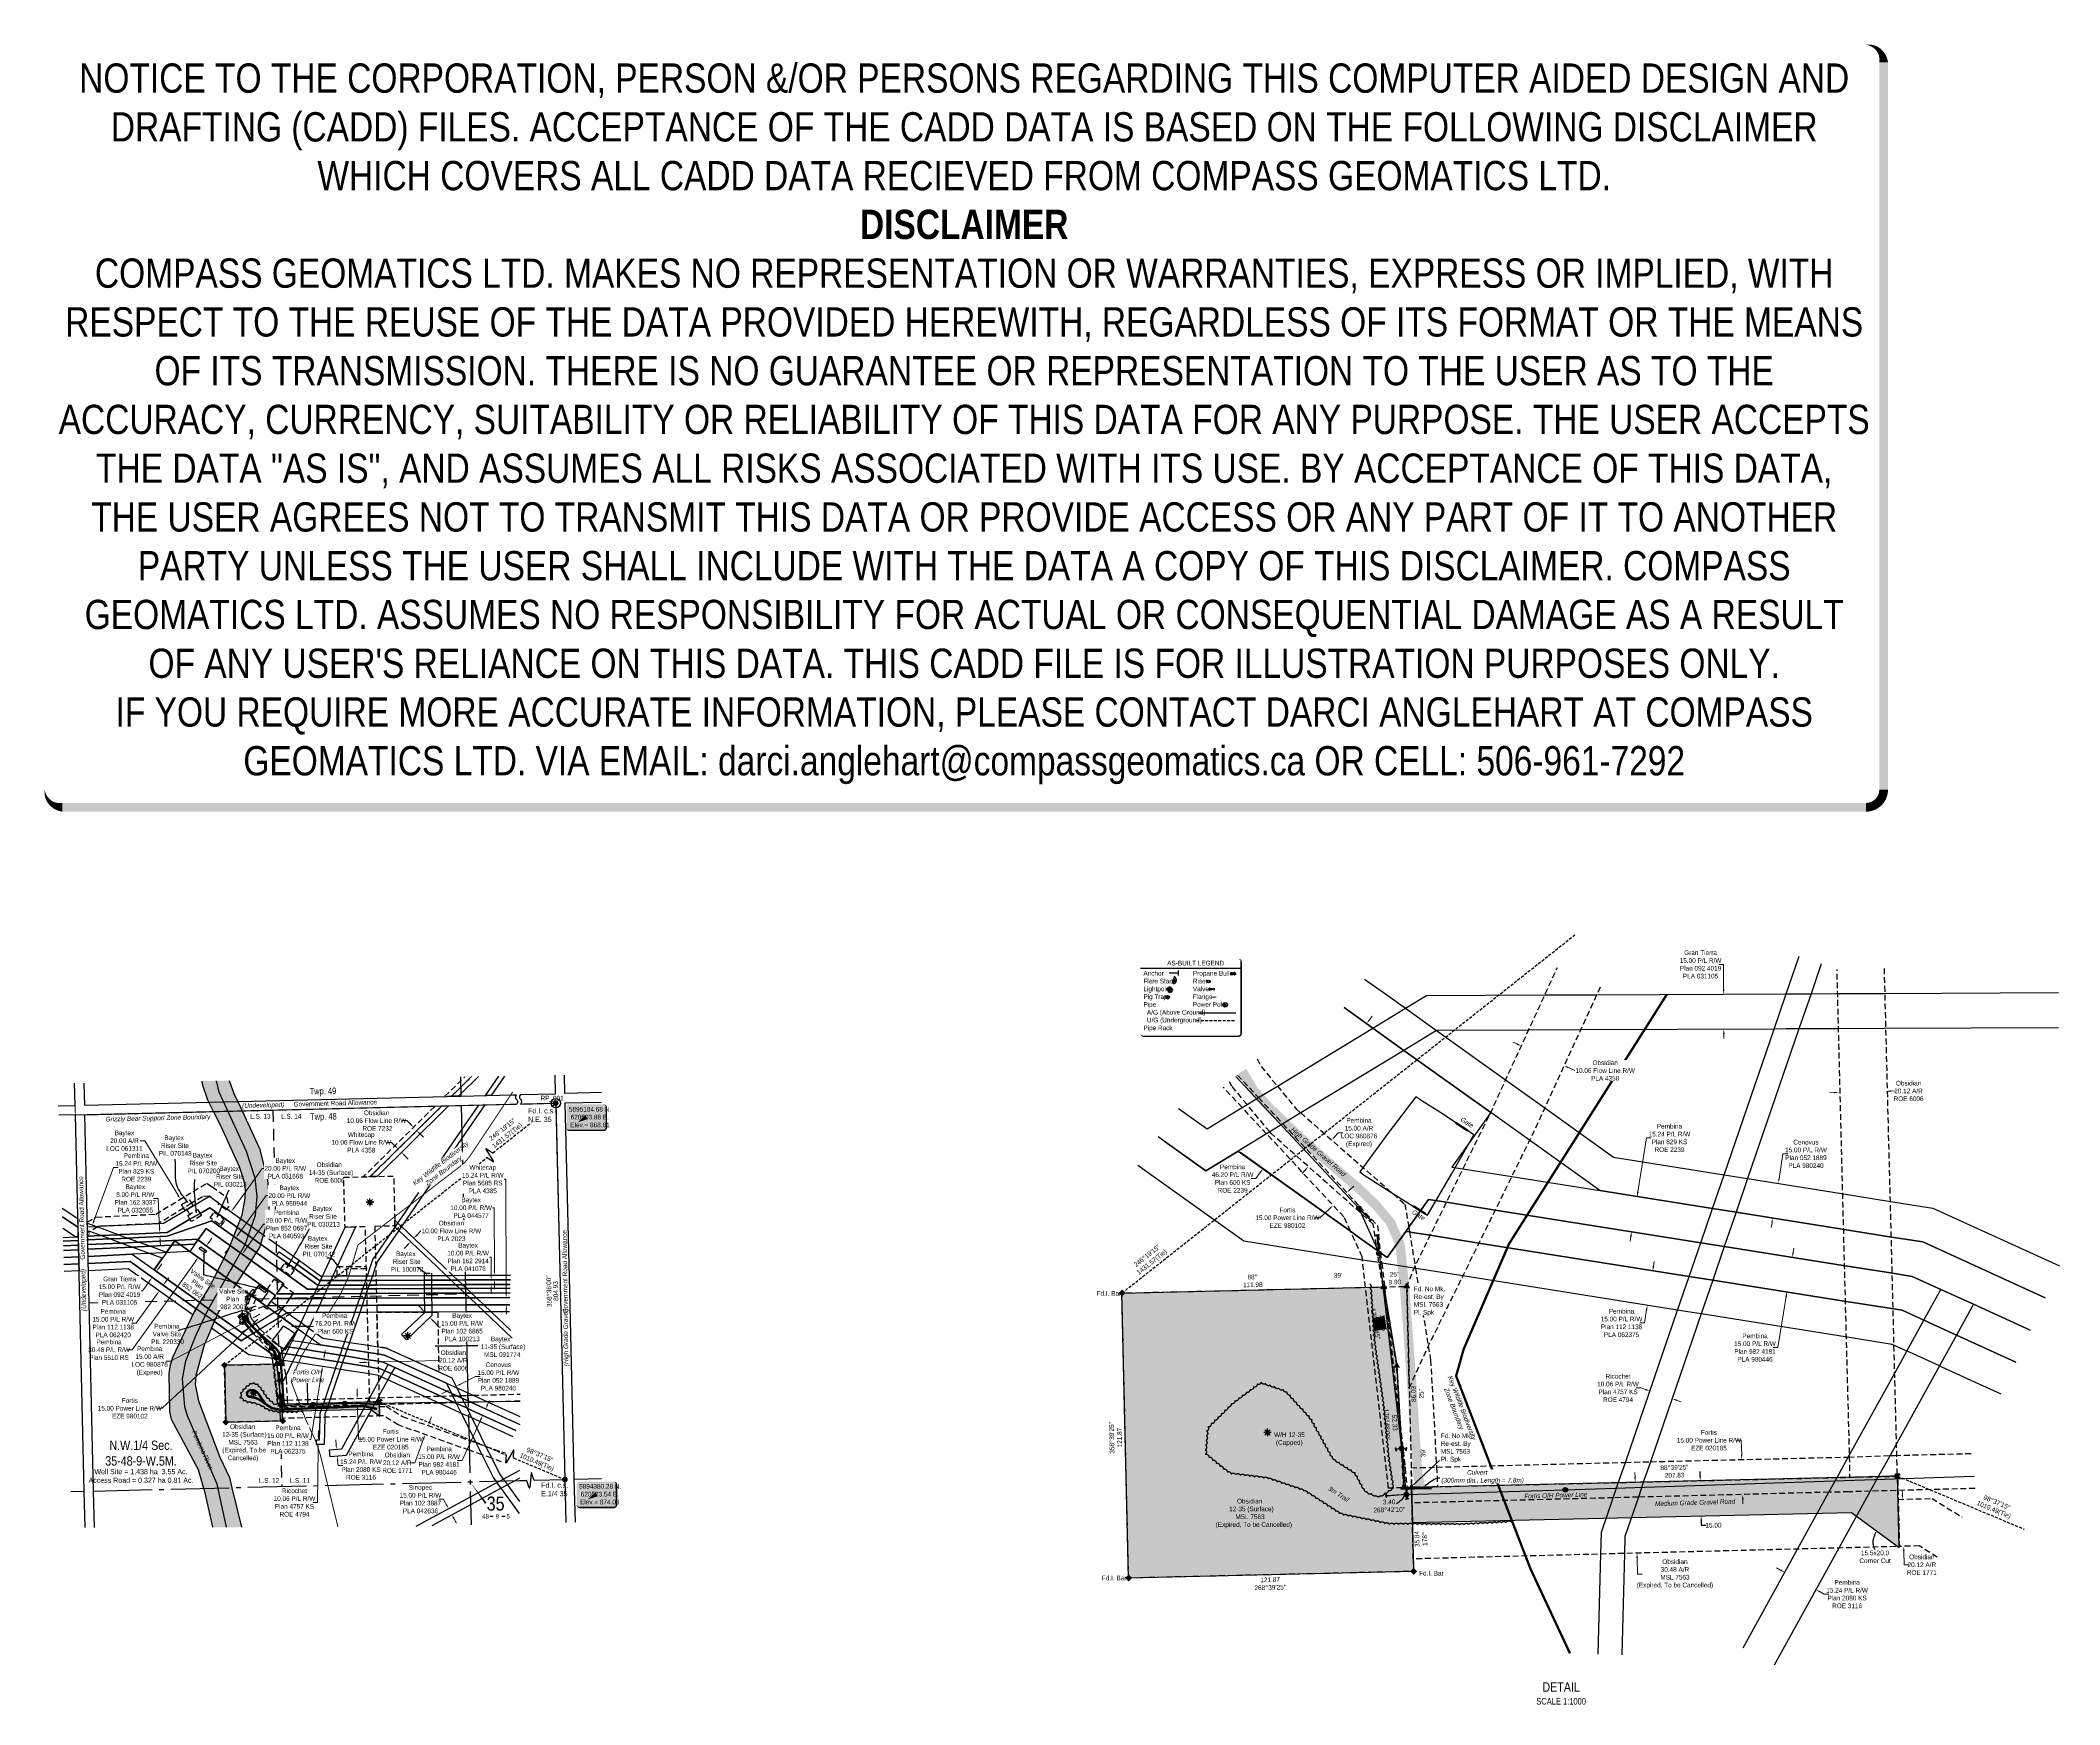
# Model space of a CAD drawing. Extents: x 618800 to 623115, y 5893885 to 5897441.
import ezdxf
from ezdxf.enums import TextEntityAlignment as Align

# ---------------------------------------------------------------- set-up
doc = ezdxf.new("R2010")
doc.units = 0
doc.header["$LTSCALE"] = 5
doc.header["$PDSIZE"] = 0.5
for name, pattern in [('0', [1, 1, 0]), ('DASHDOT2', [12.7, 6.35, -3.175, 0, -3.175]), ('foc-ACCESSROAD', [3.75, 2.5, -1.25]), ('foc-FLOWLINE', [3.75, 2.5, -1.25]), ('foc-LSD', [8, 5, -3]), ('foc-QUARTERLINE', [33, 25, -3, 2, -3]), ('foc-TIELINE', [1.875, 1.25, -0.625]), ('foc-WHEELTRACKS', [2, 0.4, -1.6]), ('POWERLINE5', [7.8, 2.4, -0.6, 0.6, -0.6, 0.6, -0.6, 2.4]), ('UG_PIPE', [1.875, 1.25, -0.625])]:
    doc.linetypes.add(name, pattern=pattern)
doc.layers.get('Defpoints').update_dxf_attribs({"color": 9})
for name, color, linetype in [('10', 1, 'Continuous'), ('35', 37, 'Continuous'), ('9', 3, 'Continuous'), ('AB_SEC_N83UTMz11', 7, 'Continuous'), ('AS-FENCE', 48, 'foc-FENCE'), ('AS-PIPE-UG', 44, 'UG_PIPE'), ('AS-POWER', 104, 'foc-POWER'), ('AS-POWER-EXISTING', 72, 'POWERLINE5'), ('AS-POWER-EXISTING-ANC', 72, 'Continuous'), ('AS-POWER-EXISTING-PP', 72, 'Continuous'), ('AS-POWER-STAKED-ANC', 210, 'POWERLINE5'), ('AS-POWER-T', 104, 'Continuous'), ('AS-ROADS', 254, 'Continuous'), ('AS-SYMBOL', 7, 'Continuous'), ('AS-WILDLIFE', 131, 'DASHDOT2'), ('C-AR', 13, 'foc-ACCESSROAD'), ('C-FLOWLINE', 13, 'foc-FLOWLINE'), ('C-RW', 13, 'Continuous'), ('C-SYMBOL', 7, 'Continuous'), ('C-WS', 13, 'foc-ACCESSROAD'), ('C-WS-S', 8, 'Continuous'), ('CG-NOTES', 7, 'Continuous'), ('D-TXT', 6, 'Continuous'), ('DETAIL-T', 7, 'Continuous'), ('F-AR', 190, 'foc-ACCESSROAD'), ('F-EZE', 190, 'foc-FLOWLINE'), ('F-RW', 190, 'Continuous'), ('F-WS', 190, 'foc-ACCESSROAD'), ('L-AREAREQUIRED', 7, 'Continuous'), ('L-BD', 7, 'Continuous'), ('L-MON', 1, 'Continuous'), ('L-ROAD-T', 7, 'Continuous'), ('L-SEC', 7, 'Continuous'), ('L-SECLBL', 7, 'Continuous'), ('L-SECQ', 8, 'foc-QUARTERLINE'), ('L-SECTION-LSD', 7, 'foc-LSD'), ('L-TIE', 7, 'foc-TIELINE'), ('P-PROPOSED', 10, 'Continuous'), ('P-PROPOSED-H', 21, 'Continuous'), ('P-TXT', 4, 'Continuous'), ('T-BUSH', 110, '0'), ('T-WATER', 160, 'Continuous'), ('T-WATER-H', 133, 'Continuous'), ('T-WATER-P3', 160, 'foc-WHEELTRACKS'), ('T-WATER-T', 170, 'Continuous')]:
    doc.layers.add(name, color=color, linetype=linetype)
for name, color, linetype, lineweight in [('AS-GENERAL', 48, 'Continuous', 18), ('C-AR-T', 13, 'Continuous', 9), ('C-FLOWLINE-T', 13, 'Continuous', 9), ('C-WS-T', 13, 'Continuous', 9), ('F-AR-T', 190, 'Continuous', 9), ('F-EZE-T', 190, 'Continuous', 9), ('F-RW-T', 190, 'Continuous', 9), ('F-WS-T', 190, 'Continuous', 9), ('T-TEXT', 48, 'Continuous', 18)]:
    doc.layers.add(name, color=color, linetype=linetype, lineweight=lineweight)
doc.layers.add('AS-PIPE-AG', color=7, linetype='Continuous', true_color=0x7d00fa)
doc.layers.add('DISCLAIMER', color=7, linetype='Continuous', plot=False)
doc.styles.add('100L', font='ARIALN.TTF', dxfattribs={"height": 11})
doc.styles.add('175L', font='ARIALN.TTF', dxfattribs={"height": 20})
doc.styles.add('80', font='ARIALN.TTF', dxfattribs={"height": 10})
doc.styles.add('80CG', font='ARIALN.TTF', dxfattribs={"height": 10})
doc.styles.add('80L', font='ARIALN.TTF', dxfattribs={"height": 10})
doc.styles.add('80LS', font='ARIALNI.TTF', dxfattribs={"height": 10})
doc.styles.add('foc-LtypeFont', font='ARIALN.TTF', dxfattribs={"height": 7.35})
doc.styles.add('SIMPLEX', font='ARIALN.TTF')
doc.styles.get("Standard").update_dxf_attribs({"font": 'ARIALN.TTF'})
doc.linetypes.add('foc-FENCE', pattern='A,10,-1,["X",foc-LtypeFont,S=0.2,R=0,X=-0.625,Y=-0.75],-1.24', length=12.24)
doc.linetypes.add('foc-POWER', pattern='A,6,-1,["P",foc-LtypeFont,S=0.2,R=0,X=-0.625,Y=-0.75],-1.24,4', length=12.24)
doc.linetypes.add('foc-TOPO-flowdirection-NOLINE', pattern='A,0,[">",foc-LtypeFont,S=0.3,R=0,X=0,Y=-0.945],-20,[">",foc-LtypeFont,S=0.3,R=0,X=0,Y=-0.945],0', length=20)
doc.dimstyles.new('Compass 5 000', dxfattribs={"dimscale": 5, "dimtxt": 9, "dimasz": 2, "dimexe": 0.2, "dimexo": 0.0625, "dimgap": 0.5, "dimtad": 0, "dimtih": 1, "dimtoh": 1, "dimzin": 0, "dimdsep": 46, "dimtxsty": '80CG', "dimcen": 0.1, "dimse1": 1, "dimse2": 1, "dimclrd": 256, "dimclrt": 256, "dimaunit": 1, "dimadec": 4, "dimazin": 0, "dimtfac": 0.06, "dimtofl": 0, "dimtmove": 0, "dimatfit": 1, "dimfxl": 0.2, "dimtolj": 1, "dimtzin": 0, "dimlwd": -1, "dimarcsym": 0})

# ---------------------------------------------------------------- blocks, each defined once
blk = doc.blocks.new('L-SECLBL')
at = {"layer": '9', "color": 7}
for p, q in [((-5.1, -27.8), (-12.3, -27.8)), ((20.7, -27.8), (13.5, -27.8))]:
    blk.add_line(p, q, dxfattribs=at)
at = {"layer": '10', "color": 2, "style": 'SIMPLEX'}
blk.add_attdef('SEC', text='', height=30, dxfattribs=at).set_placement((0, 0), align=Align.MIDDLE)
at = {"layer": '10', "color": 5, "style": '80L'}
blk.add_attdef('TWP', text='', height=9.5, dxfattribs=at).set_placement((-14.4, -27.4), align=Align.MIDDLE_RIGHT)
blk.add_attdef('RGE', text='', height=9.5, dxfattribs=at).set_placement((3.6, -27.4), align=Align.MIDDLE_CENTER)
blk.add_attdef('MER', text='', height=9.5, dxfattribs=at).set_placement((23.2, -27.4), align=Align.MIDDLE_LEFT)
blk = doc.blocks.new('*D422')
at = {"layer": 'Defpoints', "color": 0, "transparency": 16777216}
for p in [(619244.6, 5894689.3), (619263.4, 5894669.1), (619269.3, 5894674.5)]:
    blk.add_point(p, dxfattribs=at)
at = {"layer": 'F-EZE-T', "transparency": 16777216}
for p, q in [((619237.3, 5894682.5), (619060.3, 5894517.9)), ((619257.8, 5894701.6), (619265.1, 5894708.4)), ((619060.3, 5894517.9), (619050.3, 5894517.9))]:
    blk.add_line(p, q, dxfattribs=at)
for points in [[(619236.1, 5894683.7), (619238.4, 5894681.3), (619244.6, 5894689.3)], [(619256.6, 5894702.8), (619258.9, 5894700.3), (619250.5, 5894694.8)]]:
    blk.add_solid(points, dxfattribs=at)
at = {"layer": 'F-EZE-T', "transparency": 16777216, "insert": (618991.2, 5894517.9), "char_height": 10, "attachment_point": 5, "style": '80CG'}
blk.add_mtext('\\A1;Fortis\\P15.00 Power Line R/W^JEZE 980102', dxfattribs=at)
blk = doc.blocks.new('*D423')
at = {"layer": 'Defpoints', "color": 0, "transparency": 16777216}
for p in [(619343.2, 5894535.9), (619343.6, 5894520.9), (619477.7, 5894524.3)]:
    blk.add_point(p, dxfattribs=at)
at = {"layer": 'F-EZE-T', "transparency": 16777216}
for p, q in [((619477.1, 5894549.3), (619476.8, 5894559.3)), ((619478, 5894514.3), (619479.6, 5894451.7)), ((619479.6, 5894451.7), (619489.6, 5894451.7))]:
    blk.add_line(p, q, dxfattribs=at)
for points in [[(619478.8, 5894549.4), (619475.4, 5894549.3), (619477.3, 5894539.3)], [(619479.6, 5894514.4), (619476.3, 5894514.3), (619477.7, 5894524.3)]]:
    blk.add_solid(points, dxfattribs=at)
at = {"layer": 'F-EZE-T', "transparency": 16777216, "insert": (619548.7, 5894451.7), "char_height": 10, "attachment_point": 5, "style": '80CG'}
blk.add_mtext('\\A1;Fortis\\P15.00 Power Line R/W\\PEZE 020185', dxfattribs=at)
blk = doc.blocks.new('*D424')
at = {"layer": 'Defpoints', "color": 0, "transparency": 16777216}
for p in [(619085.1, 5894956.1), (619095.5, 5894939), (619099.4, 5894964.8)]:
    blk.add_point(p, dxfattribs=at)
at = {"layer": 'F-AR-T', "transparency": 16777216}
for p, q in [((619023.2, 5895089.7), (619013.2, 5895089.7)), ((619094.2, 5894973.3), (619023.2, 5895089.7)), ((619115, 5894939.2), (619120.2, 5894930.6))]:
    blk.add_line(p, q, dxfattribs=at)
for points in [[(619095.6, 5894974.2), (619092.7, 5894972.4), (619099.4, 5894964.8)], [(619116.4, 5894940), (619113.6, 5894938.3), (619109.8, 5894947.7)]]:
    blk.add_solid(points, dxfattribs=at)
at = {"layer": 'F-AR-T', "transparency": 16777216, "insert": (618979.7, 5895089.7), "char_height": 10, "attachment_point": 5, "style": '80CG'}
blk.add_mtext('\\A1;Baytex\\P20.00 A/R\\PLOC 061311', dxfattribs=at)
blk = doc.blocks.new('*D425')
at = {"layer": 'C-FLOWLINE-T', "transparency": 16777216}
for p, q in [((619605.2, 5894888.3), (619613.4, 5894896.9)), ((619613.4, 5894896.9), (619623.4, 5894896.9)), ((619584.5, 5894866.5), (619577.6, 5894859.3))]:
    blk.add_line(p, q, dxfattribs=at)
for points in [[(619583.3, 5894867.7), (619585.7, 5894865.4), (619591.4, 5894873.8)], [(619604, 5894889.5), (619606.4, 5894887.2), (619598.3, 5894881.1)]]:
    blk.add_solid(points, dxfattribs=at)
at = {"layer": 'Defpoints', "color": 0, "transparency": 16777216}
for p in [(619595.9, 5894869.6), (619598.3, 5894881.1)]:
    blk.add_point(p, dxfattribs=at)
at = {"layer": 'C-FLOWLINE-T', "transparency": 16777216, "insert": (619678.4, 5894896.9), "char_height": 10, "attachment_point": 5, "style": '80CG', "bg_fill": 3, "box_fill_scale": 1.1, "bg_fill_color": 256, "bg_fill_true_color": 13158600, "bg_fill_transparency": 0}
blk.add_mtext('\\A1;Obsidian\\P10.00 Flow Line R/W^JPLA 2023', dxfattribs=at)
at = {"layer": 'Defpoints', "color": 0, "transparency": 16777216}
blk.add_point((619602.8, 5894876.9), dxfattribs=at)
blk = doc.blocks.new('*D426')
at = {"layer": 'C-FLOWLINE-T', "transparency": 16777216}
for p, q in [((619550.7, 5895086.1), (619540.7, 5895086.1)), ((619557.8, 5895079), (619550.7, 5895086.1)), ((619578.9, 5895057.6), (619585.9, 5895050.5))]:
    blk.add_line(p, q, dxfattribs=at)
for points in [[(619558.9, 5895080.2), (619556.6, 5895077.8), (619564.8, 5895071.9)], [(619580.1, 5895058.8), (619577.7, 5895056.4), (619571.9, 5895064.7)]]:
    blk.add_solid(points, dxfattribs=at)
at = {"layer": 'Defpoints', "color": 0, "transparency": 16777216}
for p in [(619564.8, 5895071.9), (619579.1, 5895086), (619586.1, 5895078.8)]:
    blk.add_point(p, dxfattribs=at)
at = {"layer": 'C-FLOWLINE-T', "transparency": 16777216, "insert": (619485.7, 5895086.1), "char_height": 10, "attachment_point": 5, "style": '80CG'}
blk.add_mtext('\\A1;Whitecap\\P10.06 Flow Line R/W\\PPLA 4358', dxfattribs=at)
blk = doc.blocks.new('*D427')
at = {"layer": 'Defpoints', "color": 0, "transparency": 16777216}
for p in [(619039.1, 5894797.9), (619051.4, 5894789.1), (619060.1, 5894801.4)]:
    blk.add_point(p, dxfattribs=at)
at = {"layer": 'F-RW-T', "transparency": 16777216}
for p, q in [((619053.6, 5894818.3), (619059.4, 5894826.4)), ((619018.5, 5894769.2), (619008.5, 5894769.2)), ((619033.2, 5894789.8), (619018.5, 5894769.2))]:
    blk.add_line(p, q, dxfattribs=at)
for points in [[(619052.2, 5894819.3), (619055, 5894817.3), (619047.8, 5894810.2)], [(619031.9, 5894790.8), (619034.6, 5894788.8), (619039.1, 5894797.9)]]:
    blk.add_solid(points, dxfattribs=at)
at = {"layer": 'F-RW-T', "transparency": 16777216, "insert": (618969.4, 5894769.2), "char_height": 10, "attachment_point": 5, "style": '80CG', "bg_fill": 3, "box_fill_scale": 1.1, "bg_fill_color": 256, "bg_fill_true_color": 13158600, "bg_fill_transparency": 0}
blk.add_mtext('\\A1;Gran Tierra\\P15.00 P/L R/W\\PPlan 092 4019\\PPLA 031105', dxfattribs=at)
blk = doc.blocks.new('*D428')
at = {"layer": 'Defpoints', "color": 0, "transparency": 16777216}
for p in [(619055.2, 5894893), (618957.7, 5894888.3), (618958.1, 5894880.3)]:
    blk.add_point(p, dxfattribs=at)
at = {"layer": 'F-RW-T', "transparency": 16777216}
for p, q in [((619051.7, 5894966.2), (619041.7, 5894966.2)), ((619054.7, 5894903), (619051.7, 5894966.2)), ((619056.1, 5894875.1), (619056.6, 5894865.1))]:
    blk.add_line(p, q, dxfattribs=at)
for points in [[(619056.4, 5894903.1), (619053.1, 5894902.9), (619055.2, 5894893)], [(619057.7, 5894875.1), (619054.4, 5894875), (619055.6, 5894885)]]:
    blk.add_solid(points, dxfattribs=at)
at = {"layer": 'F-RW-T', "transparency": 16777216, "insert": (619002.9, 5894966.2), "char_height": 10, "attachment_point": 5, "style": '80CG'}
blk.add_mtext('\\A1;Baytex\\P8.00 P/L R/W\\PPlan 162 3037^JPLA 032055', dxfattribs=at)
blk = doc.blocks.new('*D429')
at = {"layer": 'Defpoints', "color": 0, "transparency": 16777216}
for p in [(619472.8, 5894791), (619472.8, 5894781)]:
    blk.add_point(p, dxfattribs=at)
at = {"layer": 'F-RW-T', "transparency": 16777216}
for p, q in [((619763.2, 5894841.1), (619753.2, 5894841.1)), ((619763.3, 5894802.4), (619763.2, 5894841.1)), ((619763.5, 5894772.3), (619763.5, 5894762.3))]:
    blk.add_line(p, q, dxfattribs=at)
for points in [[(619765, 5894802.4), (619761.7, 5894802.3), (619763.4, 5894792.4)], [(619765.1, 5894772.4), (619761.8, 5894772.3), (619763.4, 5894782.3)]]:
    blk.add_solid(points, dxfattribs=at)
at = {"layer": 'F-RW-T', "transparency": 16777216, "insert": (619714.1, 5894841.1), "char_height": 10, "attachment_point": 5, "style": '80CG', "bg_fill": 3, "box_fill_scale": 1.1, "bg_fill_color": 256, "bg_fill_true_color": 13158600, "bg_fill_transparency": 0}
blk.add_mtext('\\A1;Baytex\\P10.00 P/L R/W\\PPlan 162 2914\\PPLA 041076', dxfattribs=at)
at = {"layer": 'Defpoints', "color": 0, "transparency": 16777216}
blk.add_point((619763.4, 5894792.4), dxfattribs=at)
blk = doc.blocks.new('*D430')
at = {"layer": 'Defpoints', "color": 0, "transparency": 16777216}
for p in [(619770.4, 5894802.3), (619776.1, 5894802.4), (619776.1, 5894792.4)]:
    blk.add_point(p, dxfattribs=at)
at = {"layer": 'F-RW-T', "transparency": 16777216}
for p, q in [((619769.7, 5894946.4), (619759.7, 5894946.4)), ((619770.3, 5894812.3), (619769.7, 5894946.4)), ((619770.5, 5894782.4), (619770.5, 5894772.4))]:
    blk.add_line(p, q, dxfattribs=at)
for points in [[(619772, 5894812.3), (619768.7, 5894812.3), (619770.4, 5894802.3)], [(619772.1, 5894782.4), (619768.8, 5894782.4), (619770.4, 5894792.4)]]:
    blk.add_solid(points, dxfattribs=at)
at = {"layer": 'F-RW-T', "transparency": 16777216, "insert": (619720.6, 5894946.4), "char_height": 10, "attachment_point": 5, "style": '80CG', "bg_fill": 3, "box_fill_scale": 1.1, "bg_fill_color": 256, "bg_fill_true_color": 13158600, "bg_fill_transparency": 0}
blk.add_mtext('\\A1;Baytex\\P10.00 P/L R/W\\PPLA 044577', dxfattribs=at)
blk = doc.blocks.new('*D431')
at = {"layer": 'Defpoints', "color": 0, "transparency": 16777216}
for p in [(619170.7, 5894940.1), (619182, 5894956), (619207.6, 5894937.7)]:
    blk.add_point(p, dxfattribs=at)
at = {"layer": 'F-RW-T', "transparency": 16777216}
for p, q in [((619213.4, 5894945.8), (619273.9, 5895030.5)), ((619273.9, 5895030.5), (619283.9, 5895030.5)), ((619190.5, 5894913.7), (619184.6, 5894905.5))]:
    blk.add_line(p, q, dxfattribs=at)
for points in [[(619212.1, 5894946.8), (619214.8, 5894944.8), (619207.6, 5894937.7)], [(619189.1, 5894914.6), (619191.8, 5894912.7), (619196.3, 5894921.8)]]:
    blk.add_solid(points, dxfattribs=at)
at = {"layer": 'F-RW-T', "transparency": 16777216, "insert": (619323.4, 5895030.5), "char_height": 10, "attachment_point": 5, "style": '80CG', "bg_fill": 3, "box_fill_scale": 1.1, "bg_fill_color": 256, "bg_fill_true_color": 13158600, "bg_fill_transparency": 0}
blk.add_mtext('\\A1;Baytex\\P20.00 P/L R/W\\PPLA 051668', dxfattribs=at)
blk = doc.blocks.new('*D432')
at = {"layer": 'Defpoints', "color": 0, "transparency": 16777216}
for p in [(619400.6, 5894607.4), (619402.9, 5894622.2), (619403.1, 5894607)]:
    blk.add_point(p, dxfattribs=at)
at = {"layer": 'F-RW-T', "transparency": 16777216}
for p, q in [((619407, 5894631.7), (619408.6, 5894641.6)), ((619401.5, 5894597.1), (619378.3, 5894451.2)), ((619378.3, 5894451.2), (619368.3, 5894451.2))]:
    blk.add_line(p, q, dxfattribs=at)
for points in [[(619399.9, 5894597.4), (619403.2, 5894596.9), (619403.1, 5894607)], [(619405.4, 5894632), (619408.7, 5894631.5), (619405.5, 5894621.8)]]:
    blk.add_solid(points, dxfattribs=at)
at = {"layer": 'F-RW-T', "transparency": 16777216, "insert": (619329.2, 5894451.2), "char_height": 10, "attachment_point": 5, "style": '80CG', "bg_fill": 3, "box_fill_scale": 1.1, "bg_fill_color": 256, "bg_fill_true_color": 13158600, "bg_fill_transparency": 0}
blk.add_mtext('\\A1;Pembina\\P15.00 P/L R/W\\PPlan 112 1138\\PPLA 062375', dxfattribs=at)
blk = doc.blocks.new('*D433')
at = {"layer": 'Defpoints', "color": 0, "transparency": 16777216}
for p in [(619048, 5894773.1), (619054.1, 5894768.8), (619056.6, 5894785.1)]:
    blk.add_point(p, dxfattribs=at)
at = {"layer": 'F-RW-T', "transparency": 16777216}
for p, q in [((619068.5, 5894788.9), (619074.3, 5894797)), ((619048.3, 5894760.6), (619004.8, 5894699.8)), ((619004.8, 5894699.8), (618994.8, 5894699.8))]:
    blk.add_line(p, q, dxfattribs=at)
for points in [[(619046.9, 5894761.6), (619049.6, 5894759.7), (619054.1, 5894768.8)], [(619067.1, 5894789.8), (619069.8, 5894787.9), (619062.6, 5894780.7)]]:
    blk.add_solid(points, dxfattribs=at)
at = {"layer": 'F-RW-T', "transparency": 16777216, "insert": (618955.7, 5894699.8), "char_height": 10, "attachment_point": 5, "style": '80CG'}
blk.add_mtext('\\A1;Pembina\\P15.00 P/L R/W^JPlan 112 1138\\PPLA 062420', dxfattribs=at)
blk = doc.blocks.new('*D434')
at = {"layer": 'Defpoints', "color": 0, "transparency": 16777216}
for p in [(619621.9, 5894722.9), (619602.3, 5894704.2), (619612.6, 5894693.3)]:
    blk.add_point(p, dxfattribs=at)
at = {"layer": 'F-RW-T', "transparency": 16777216}
for p, q in [((619615, 5894730.1), (619608.1, 5894737.4)), ((619639.1, 5894704.7), (619652.1, 5894691.1)), ((619652.1, 5894691.1), (619662.1, 5894691.1))]:
    blk.add_line(p, q, dxfattribs=at)
for points in [[(619616.2, 5894731.3), (619613.8, 5894729), (619621.9, 5894722.9)], [(619640.4, 5894705.9), (619637.9, 5894703.6), (619632.3, 5894712)]]:
    blk.add_solid(points, dxfattribs=at)
at = {"layer": 'F-RW-T', "transparency": 16777216, "insert": (619701.2, 5894691.1), "char_height": 10, "attachment_point": 5, "style": '80CG', "bg_fill": 3, "box_fill_scale": 1.1, "bg_fill_color": 256, "bg_fill_true_color": 13158600, "bg_fill_transparency": 0}
blk.add_mtext('\\A1;Baytex\\P15.00 P/L R/W\\PPlan 102 6865\\PPLA 100213', dxfattribs=at)
blk = doc.blocks.new('*D435')
at = {"layer": 'Defpoints', "color": 0, "transparency": 16777216}
for p in [(619162.6, 5894859.3), (619180.3, 5894884), (619231.3, 5894847.5)]:
    blk.add_point(p, dxfattribs=at)
at = {"layer": 'F-RW-T', "transparency": 16777216}
for p, q in [((619237.1, 5894855.7), (619276.7, 5894911.1)), ((619276.7, 5894911.1), (619286.7, 5894911.1)), ((619207.8, 5894814.7), (619202, 5894806.5))]:
    blk.add_line(p, q, dxfattribs=at)
for points in [[(619235.8, 5894856.6), (619238.5, 5894854.7), (619231.3, 5894847.5)], [(619206.5, 5894815.6), (619209.2, 5894813.7), (619213.6, 5894822.8)]]:
    blk.add_solid(points, dxfattribs=at)
at = {"layer": 'F-RW-T', "transparency": 16777216, "insert": (619326.3, 5894911.1), "char_height": 10, "attachment_point": 5, "style": '80CG', "bg_fill": 3, "box_fill_scale": 1.1, "bg_fill_color": 256, "bg_fill_true_color": 13158600, "bg_fill_transparency": 0}
blk.add_mtext('\\A1;Pembina\\P29.00 P/L R/W\\PPlan 852 0697\\PPLA 840593', dxfattribs=at)
blk = doc.blocks.new('*D436')
at = {"layer": 'Defpoints', "color": 0, "transparency": 16777216}
for p in [(619191.7, 5894875.8), (619203.4, 5894892.1), (619217.8, 5894881.8)]:
    blk.add_point(p, dxfattribs=at)
at = {"layer": 'F-RW-T', "transparency": 16777216}
for p, q in [((619223.6, 5894889.9), (619282.5, 5894972.3)), ((619282.5, 5894972.3), (619292.5, 5894972.3)), ((619200.4, 5894857.4), (619194.5, 5894849.3))]:
    blk.add_line(p, q, dxfattribs=at)
for points in [[(619199, 5894858.4), (619201.7, 5894856.4), (619206.2, 5894865.5)], [(619222.3, 5894890.9), (619225, 5894889), (619217.8, 5894881.8)]]:
    blk.add_solid(points, dxfattribs=at)
at = {"layer": 'F-RW-T', "transparency": 16777216, "insert": (619332.1, 5894972.3), "char_height": 10, "attachment_point": 5, "style": '80CG', "bg_fill": 3, "box_fill_scale": 1.1, "bg_fill_color": 256, "bg_fill_true_color": 13158600, "bg_fill_transparency": 0}
blk.add_mtext('\\A1;Baytex\\P20.00 P/L R/W\\PPLA 950944', dxfattribs=at)
blk = doc.blocks.new('*D437')
at = {"layer": 'Defpoints', "color": 0, "transparency": 16777216}
for p in [(619674.9, 5894557.9), (619688.8, 5894565), (619688.8, 5894564.9)]:
    blk.add_point(p, dxfattribs=at)
at = {"layer": 'F-RW-T', "transparency": 16777216}
for p, q in [((619666, 5894553.3), (619657.1, 5894548.7)), ((619697.7, 5894569.5), (619729.7, 5894585.9)), ((619729.7, 5894585.9), (619739.7, 5894585.9))]:
    blk.add_line(p, q, dxfattribs=at)
for points in [[(619665.3, 5894554.8), (619666.8, 5894551.8), (619674.9, 5894557.8)], [(619697, 5894571), (619698.5, 5894568), (619688.8, 5894564.9)]]:
    blk.add_solid(points, dxfattribs=at)
at = {"layer": 'F-RW-T', "transparency": 16777216, "insert": (619778.8, 5894585.9), "char_height": 10, "attachment_point": 5, "style": '80CG'}
blk.add_mtext('\\A1;Cenovus\\P15.00 P/L R/W\\PPlan 052 1889\\PPLA 980240', dxfattribs=at)
blk = doc.blocks.new('*D438')
at = {"layer": 'Defpoints', "color": 0, "transparency": 16777216}
for p in [(619620.5, 5894560), (619626.6, 5894573.5), (619745.3, 5894503.1)]:
    blk.add_point(p, dxfattribs=at)
at = {"layer": 'F-RW-T', "transparency": 16777216}
for p, q in [((619755.7, 5894525.8), (619759.8, 5894534.9)), ((619741.2, 5894494), (619701.2, 5894406.2)), ((619701.2, 5894406.2), (619691.2, 5894406.2))]:
    blk.add_line(p, q, dxfattribs=at)
for points in [[(619754.1, 5894526.5), (619757.2, 5894525.1), (619751.5, 5894516.7)], [(619739.7, 5894494.7), (619742.7, 5894493.3), (619745.3, 5894503.1)]]:
    blk.add_solid(points, dxfattribs=at)
at = {"layer": 'F-RW-T', "transparency": 16777216, "insert": (619652.1, 5894406.2), "char_height": 10, "attachment_point": 5, "style": '80CG'}
blk.add_mtext('\\A1;Pembina\\P15.00 P/L R/W\\PPlan 982 4181\\PPLA 980446', dxfattribs=at)
blk = doc.blocks.new('*D439')
at = {"layer": 'C-AR-T', "transparency": 16777216}
for p, q in [((619632.2, 5894490.3), (619635.6, 5894499.7)), ((619618.7, 5894452.5), (619600.6, 5894401.5)), ((619600.6, 5894401.5), (619590.6, 5894401.5))]:
    blk.add_line(p, q, dxfattribs=at)
for points in [[(619617.2, 5894453), (619620.3, 5894451.9), (619622.1, 5894461.9)], [(619630.6, 5894490.8), (619633.8, 5894489.7), (619628.8, 5894480.9)]]:
    blk.add_solid(points, dxfattribs=at)
at = {"layer": 'Defpoints', "color": 0, "transparency": 16777216}
for p in [(619622.1, 5894461.9), (619636.6, 5894478.1), (619629.9, 5894459.1)]:
    blk.add_point(p, dxfattribs=at)
at = {"layer": 'C-AR-T', "transparency": 16777216, "insert": (619562.8, 5894401.5), "char_height": 10, "attachment_point": 5, "style": '80CG'}
blk.add_mtext('\\A1;Obsidian\\P20.12 A/R\\PROE 1771', dxfattribs=at)
blk = doc.blocks.new('*D440')
at = {"layer": 'Defpoints', "color": 0, "transparency": 16777216}
for p in [(618911.1, 5894909.2), (619015.7, 5894855), (619020.9, 5894869.3)]:
    blk.add_point(p, dxfattribs=at)
at = {"layer": 'F-RW-T', "transparency": 16777216}
for p, q in [((618914.5, 5894918.6), (618956, 5895032.6)), ((618956, 5895032.6), (618966, 5895032.6)), ((618902.5, 5894885.6), (618899.1, 5894876.2))]:
    blk.add_line(p, q, dxfattribs=at)
for points in [[(618901, 5894886.1), (618904.1, 5894885), (618905.9, 5894895)], [(618913, 5894919.2), (618916.1, 5894918), (618911.1, 5894909.2)]]:
    blk.add_solid(points, dxfattribs=at)
at = {"layer": 'F-RW-T', "transparency": 16777216, "insert": (619005.1, 5895032.6), "char_height": 10, "attachment_point": 5, "style": '80CG'}
blk.add_mtext('\\A1;Pembina\\P15.24 P/L R/W\\PPlan 829 KS\\PROE 2239', dxfattribs=at)
blk = doc.blocks.new('*D441')
at = {"layer": 'Defpoints', "color": 0, "transparency": 16777216}
for p in [(619435.4, 5894430.8), (619434.3, 5894415.3), (619436.8, 5894415.5)]:
    blk.add_point(p, dxfattribs=at)
at = {"layer": 'F-RW-T', "transparency": 16777216}
for p, q in [((619432, 5894440.6), (619431.1, 5894450.5)), ((619435.2, 5894405.4), (619436.2, 5894395.4)), ((619436.2, 5894395.4), (619446.2, 5894395.4))]:
    blk.add_line(p, q, dxfattribs=at)
for points in [[(619433.6, 5894440.7), (619430.3, 5894440.4), (619432.9, 5894430.6)], [(619436.9, 5894405.5), (619433.6, 5894405.2), (619434.3, 5894415.3)]]:
    blk.add_solid(points, dxfattribs=at)
at = {"layer": 'F-RW-T', "transparency": 16777216, "insert": (619485.2, 5894395.4), "char_height": 10, "attachment_point": 5, "style": '80CG'}
blk.add_mtext('\\A1;Pembina\\P15.24 P/L R/W\\PPlan 2080 KS\\PROE 3116', dxfattribs=at)
blk = doc.blocks.new('*D442')
at = {"layer": 'Defpoints', "color": 0, "transparency": 16777216}
for p in [(619393.9, 5894440.6), (619394.5, 5894440.5), (619394.7, 5894450.5)]:
    blk.add_point(p, dxfattribs=at)
at = {"layer": 'F-RW-T', "transparency": 16777216}
for p, q in [((619394.1, 5894460.5), (619394.3, 5894470.5)), ((619393.7, 5894430.6), (619392.1, 5894316.6)), ((619392.1, 5894316.6), (619382.1, 5894316.6))]:
    blk.add_line(p, q, dxfattribs=at)
for points in [[(619392, 5894430.6), (619395.4, 5894430.5), (619393.9, 5894440.6)], [(619392.5, 5894460.6), (619395.8, 5894460.5), (619394, 5894450.5)]]:
    blk.add_solid(points, dxfattribs=at)
at = {"layer": 'F-RW-T', "transparency": 16777216, "insert": (619343.1, 5894316.6), "char_height": 10, "attachment_point": 5, "style": '80CG'}
blk.add_mtext('\\A1;Ricochet\\P10.06 P/L R/W\\PPlan 4757 KS\\PROE 4794', dxfattribs=at)
blk = doc.blocks.new('*D443')
at = {"layer": 'C-FLOWLINE-T', "transparency": 16777216}
for p, q in [((619583.4, 5895132.5), (619573.4, 5895132.5)), ((619590.4, 5895125.4), (619583.4, 5895132.5)), ((619611.6, 5895104), (619618.6, 5895096.9))]:
    blk.add_line(p, q, dxfattribs=at)
for points in [[(619591.6, 5895126.6), (619589.3, 5895124.2), (619597.5, 5895118.3)], [(619612.8, 5895105.2), (619610.4, 5895102.8), (619604.5, 5895111.1)]]:
    blk.add_solid(points, dxfattribs=at)
at = {"layer": 'Defpoints', "color": 0, "transparency": 16777216}
for p in [(619597.5, 5895118.3), (619599.2, 5895120), (619606.3, 5895112.8)]:
    blk.add_point(p, dxfattribs=at)
at = {"layer": 'C-FLOWLINE-T', "transparency": 16777216, "insert": (619518.4, 5895132.5), "char_height": 10, "attachment_point": 5, "style": '80CG'}
blk.add_mtext('\\A1;Obsidian\\P10.06 Flow Line R/W\\P ROE 7232', dxfattribs=at)
blk = doc.blocks.new('*D444')
at = {"layer": 'Defpoints', "color": 0, "transparency": 16777216}
for p in [(619554, 5894753.3), (619554, 5894738.1), (619795.7, 5894739.2)]:
    blk.add_point(p, dxfattribs=at)
at = {"layer": 'F-RW-T', "transparency": 16777216}
for p, q in [((619794.5, 5895007.5), (619784.5, 5895007.5)), ((619795.6, 5894764.4), (619794.5, 5895007.5)), ((619795.7, 5894729.2), (619795.8, 5894719.2))]:
    blk.add_line(p, q, dxfattribs=at)
for points in [[(619797.2, 5894764.4), (619793.9, 5894764.4), (619795.6, 5894754.4)], [(619797.4, 5894729.2), (619794.1, 5894729.2), (619795.7, 5894739.2)]]:
    blk.add_solid(points, dxfattribs=at)
at = {"layer": 'F-RW-T', "transparency": 16777216, "insert": (619745.4, 5895007.5), "char_height": 10, "attachment_point": 5, "style": '80CG', "bg_fill": 3, "box_fill_scale": 1.1, "bg_fill_color": 256, "bg_fill_true_color": 13158600, "bg_fill_transparency": 0}
blk.add_mtext('\\A1;Whitecap\\P15.24 P/L R/W\\PPlan 5685 RS\\PPLA 4385', dxfattribs=at)
blk = doc.blocks.new('*D445')
at = {"layer": 'Defpoints', "color": 0, "transparency": 16777216}
for p in [(619672.3, 5894303.5), (619688.5, 5894312.3), (619695.7, 5894299)]:
    blk.add_point(p, dxfattribs=at)
at = {"layer": 'F-RW-T', "transparency": 16777216}
for p, q in [((619661.4, 5894323.7), (619651.4, 5894323.7)), ((619667.5, 5894312.3), (619661.4, 5894323.7)), ((619684.2, 5894281.4), (619689, 5894272.6))]:
    blk.add_line(p, q, dxfattribs=at)
for points in [[(619669, 5894313.1), (619666.1, 5894311.6), (619672.3, 5894303.5)], [(619685.7, 5894282.2), (619682.8, 5894280.6), (619679.5, 5894290.2)]]:
    blk.add_solid(points, dxfattribs=at)
at = {"layer": 'F-RW-T', "transparency": 16777216, "insert": (619612.3, 5894323.7), "char_height": 10, "attachment_point": 5, "style": '80CG'}
blk.add_mtext('\\A1;Sinopec\\P15.00 P/L R/W\\PPlan 102 3887\\PPLA 042636', dxfattribs=at)
blk = doc.blocks.new('GAS')
h = blk.add_hatch(color=255)
h.dxf.hatch_style = 1
edge = h.paths.add_edge_path()
edge.add_arc((0, 0), 0.9, 0, 360)
for p, q in [((-0.81, 0), (-1.62, 0)), ((-0.57, 0.57), (-1.14, 1.14)), ((0, 0.81), (0, 1.62)), ((0.57, 0.57), (1.14, 1.14)), ((1.62, 0), (0.81, 0)), ((-0.57, -0.57), (-1.14, -1.14)), ((0, -0.81), (0, -1.62)), ((1.14, -1.14), (0.57, -0.57))]:
    blk.add_line(p, q)
blk.add_circle((0, 0), 0.8)
blk = doc.blocks.new('*D448')
at = {"layer": 'Defpoints', "color": 0, "transparency": 16777216}
for p in [(619237.8, 5894703.1), (619238.1, 5894702.5), (619251, 5894710.1)]:
    blk.add_point(p, dxfattribs=at)
at = {"layer": 'F-AR-T', "transparency": 16777216}
for p, q in [((619229.2, 5894697.8), (619077.9, 5894618.6)), ((619260.2, 5894714.1), (619269.1, 5894718.7)), ((619077.9, 5894618.6), (619067.9, 5894618.6))]:
    blk.add_line(p, q, dxfattribs=at)
for points in [[(619228.5, 5894699.3), (619230, 5894696.4), (619238.1, 5894702.5)], [(619259.5, 5894715.5), (619261, 5894712.6), (619251.4, 5894709.4)]]:
    blk.add_solid(points, dxfattribs=at)
at = {"layer": 'F-AR-T', "transparency": 16777216, "insert": (619033.6, 5894618.6), "char_height": 10, "attachment_point": 5, "style": '80CG'}
blk.add_mtext('\\A1;Pembina\\P15.00 A/R\\PLOC 980876\\P(Expired)', dxfattribs=at)
blk = doc.blocks.new('*U498')
h = blk.add_hatch(color=255)
h.dxf.hatch_style = 1
edge = h.paths.add_edge_path()
edge.add_arc((0.8, 0.75), 0.2, -46.93231, 133.06769, ccw=False)
edge.add_line((0.94, 0.61), (-0.01, -0.28))
edge.add_line((-0.01, -0.28), (-0.67, -0.9))
edge.add_arc((-0.8, -0.75), 0.2, 133.06769, 313.06769, ccw=False)
edge.add_line((-0.94, -0.61), (0.67, 0.9))
h = blk.add_hatch(color=255)
h.dxf.hatch_style = 1
edge = h.paths.add_edge_path()
edge.add_arc((1.15, -1.24), 0.2, -136.93231, 43.06769, ccw=False)
edge.add_line((1.01, -1.37), (-0.01, -0.28))
edge.add_line((-0.01, -0.28), (0.28, -0.01))
edge.add_line((0.28, -0.01), (1.3, -1.1))
at = {"color": 255}
blk.add_lwpolyline([(0.67, 0.9, -1), (0.94, 0.61), (-0.01, -0.28), (-0.67, -0.9, -1), (-0.94, -0.61)], format="xyb", close=True, dxfattribs=at)
at = {"color": 72, "const_width": 0.1, "flags": 128}
for points in [[(0.8, 0.75), (-0.8, -0.75)], [(1.15, -1.24), (0, 0)]]:
    blk.add_lwpolyline(points, dxfattribs=at)
at = {"color": 255, "flags": 128}
blk.add_lwpolyline([(1.3, -1.1, -1), (1.01, -1.37), (-0.01, -0.28), (0.28, -0.01)], format="xyb", close=True, dxfattribs=at)
blk = doc.blocks.new('*U497')
h = blk.add_hatch(color=255)
h.dxf.hatch_style = 1
edge = h.paths.add_edge_path()
edge.add_arc((-1.08, 0.23), 0.2, 78.14161, 258.14161, ccw=False)
edge.add_line((-1.04, 0.42), (0.24, 0.15))
edge.add_line((0.24, 0.15), (1.12, -0.03))
edge.add_arc((1.08, -0.23), 0.2, -101.85839, 78.14161, ccw=False)
edge.add_line((1.04, -0.42), (-1.12, 0.03))
h = blk.add_hatch(color=255)
h.dxf.hatch_style = 1
edge = h.paths.add_edge_path()
edge.add_arc((0.36, 1.74), 0.2, -11.85839, 168.14161, ccw=False)
edge.add_line((0.56, 1.7), (0.24, 0.15))
edge.add_line((0.24, 0.15), (-0.15, 0.24))
edge.add_line((-0.15, 0.24), (0.17, 1.78))
at = {"color": 255}
blk.add_lwpolyline([(-1.12, 0.03, -1), (-1.04, 0.42), (0.24, 0.15), (1.12, -0.03, -1), (1.04, -0.42)], format="xyb", close=True, dxfattribs=at)
at = {"color": 72, "const_width": 0.1, "flags": 128}
for points in [[(-1.08, 0.23), (1.08, -0.23)], [(0.36, 1.74), (0, 0)]]:
    blk.add_lwpolyline(points, dxfattribs=at)
at = {"color": 255, "flags": 128}
blk.add_lwpolyline([(0.17, 1.78, -1), (0.56, 1.7), (0.24, 0.15), (-0.15, 0.24)], format="xyb", close=True, dxfattribs=at)
blk = doc.blocks.new('POWERPOLE')
h = blk.add_hatch(color=255)
edge = h.paths.add_edge_path()
edge.add_arc((0, 0), 0.96, 0, 360)
at = {"linetype": 'Continuous'}
for p, q in [((0.68, -0.68), (-0.68, 0.68)), ((-0.68, -0.68), (0.68, 0.68))]:
    blk.add_line(p, q, dxfattribs=at)
blk.add_circle((0, 0), 0.96, dxfattribs=at)
blk = doc.blocks.new('*U465')
h = blk.add_hatch(color=255)
h.dxf.hatch_style = 1
edge = h.paths.add_edge_path()
edge.add_arc((-0.2, 1.1), 0.2, 10.3345, 190.3345, ccw=False)
edge.add_line((0, 1.1), (0.2, -0.2))
edge.add_line((0.2, -0.2), (0.4, -1))
edge.add_arc((0.2, -1.1), 0.2, -169.6655, 10.3345, ccw=False)
edge.add_line((0, -1.1), (-0.4, 1))
h = blk.add_hatch(color=255)
h.dxf.hatch_style = 1
edge = h.paths.add_edge_path()
edge.add_arc((4.8, 0.9), 0.2, -79.6655, 100.3345, ccw=False)
edge.add_line((4.8, 0.7), (0.2, -0.2))
edge.add_line((0.2, -0.2), (0.2, 0.2))
edge.add_line((0.2, 0.2), (4.7, 1.1))
at = {"color": 255}
blk.add_lwpolyline([(-0.4, 1, -1), (0, 1.1), (0.2, -0.2), (0.4, -1, -1), (0, -1.1)], format="xyb", close=True, dxfattribs=at)
at = {"color": 72, "const_width": 0.1, "flags": 128}
for points in [[(-0.2, 1.1), (0.2, -1.1)], [(4.8, 0.9), (0, 0)]]:
    blk.add_lwpolyline(points, dxfattribs=at)
at = {"color": 255, "flags": 128}
blk.add_lwpolyline([(4.7, 1.1, -1), (4.8, 0.7), (0.2, -0.2), (0.2, 0.2)], format="xyb", close=True, dxfattribs=at)
blk = doc.blocks.new('*U472')
h = blk.add_hatch(color=255)
h.dxf.hatch_style = 1
edge = h.paths.add_edge_path()
edge.add_arc((-10.2, 10.4), 0.2, 44.5836, 224.5836, ccw=False)
edge.add_line((-10.1, 10.5), (0, 0.3))
edge.add_line((0, 0.3), (-0.3, 0))
edge.add_line((-0.3, 0), (-10.4, 10.3))
h = blk.add_hatch(color=255)
h.dxf.hatch_style = 1
edge = h.paths.add_edge_path()
edge.add_arc((-0.8, -0.8), 0.2, 134.5836, 314.5836, ccw=False)
edge.add_line((-0.9, -0.6), (0, 0.3))
edge.add_line((0, 0.3), (0.6, 0.9))
edge.add_arc((0.8, 0.8), 0.2, -45.4164, 134.5836, ccw=False)
edge.add_line((0.9, 0.6), (-0.6, -0.9))
at = {"color": 255, "flags": 128}
blk.add_lwpolyline([(-10.4, 10.3, -1), (-10.1, 10.5), (0, 0.3), (-0.3, 0)], format="xyb", close=True, dxfattribs=at)
at = {"color": 72, "const_width": 0.1, "flags": 128}
for points in [[(-10.2, 10.4), (0, 0)], [(-0.8, -0.8), (0.8, 0.8)]]:
    blk.add_lwpolyline(points, dxfattribs=at)
at = {"color": 255}
blk.add_lwpolyline([(-0.6, -0.9, -1), (-0.9, -0.6), (0, 0.3), (0.6, 0.9, -1), (0.9, 0.6)], format="xyb", close=True, dxfattribs=at)
blk = doc.blocks.new('*U471')
h = blk.add_hatch(color=255)
h.dxf.hatch_style = 1
edge = h.paths.add_edge_path()
edge.add_arc((1.1, 0.1), 0.2, -84.5358, 95.4642, ccw=False)
edge.add_line((1.1, -0.1), (-0.2, -0.2))
edge.add_line((-0.2, -0.2), (-1.1, -0.3))
edge.add_arc((-1.1, -0.1), 0.2, 95.4642, 275.4642, ccw=False)
edge.add_line((-1.1, 0.1), (1.1, 0.3))
h = blk.add_hatch(color=255)
h.dxf.hatch_style = 1
edge = h.paths.add_edge_path()
edge.add_arc((1.5, -15.9), 0.2, -174.5358, 5.4642, ccw=False)
edge.add_line((1.3, -15.9), (-0.2, -0.2))
edge.add_line((-0.2, -0.2), (0.2, -0.2))
edge.add_line((0.2, -0.2), (1.7, -15.8))
at = {"color": 255}
blk.add_lwpolyline([(1.1, 0.3, -1), (1.1, -0.1), (-0.2, -0.2), (-1.1, -0.3, -1), (-1.1, 0.1)], format="xyb", close=True, dxfattribs=at)
at = {"color": 72, "const_width": 0.1, "flags": 128}
for points in [[(1.1, 0.1), (-1.1, -0.1)], [(1.5, -15.9), (0, 0)]]:
    blk.add_lwpolyline(points, dxfattribs=at)
at = {"color": 255, "flags": 128}
blk.add_lwpolyline([(1.7, -15.8, -1), (1.3, -15.9), (-0.2, -0.2), (0.2, -0.2)], format="xyb", close=True, dxfattribs=at)
blk = doc.blocks.new('*U466')
h = blk.add_hatch(color=255)
h.dxf.hatch_style = 1
edge = h.paths.add_edge_path()
edge.add_arc((-4, 0.6), 0.2, 81.2944, 261.2944, ccw=False)
edge.add_line((-4, 0.8), (-0.2, 0.2))
edge.add_line((-0.2, 0.2), (-0.2, -0.2))
edge.add_line((-0.2, -0.2), (-4.1, 0.4))
h = blk.add_hatch(color=255)
h.dxf.hatch_style = 1
edge = h.paths.add_edge_path()
edge.add_arc((-0.2, -1.1), 0.2, 171.2944, 351.2944, ccw=False)
edge.add_line((-0.4, -1.1), (-0.2, 0.2))
edge.add_line((-0.2, 0.2), (0, 1.1))
edge.add_arc((0.2, 1.1), 0.2, -8.7056, 171.2944, ccw=False)
edge.add_line((0.4, 1.1), (0, -1.1))
at = {"color": 255, "flags": 128}
blk.add_lwpolyline([(-4.1, 0.4, -1), (-4, 0.8), (-0.2, 0.2), (-0.2, -0.2)], format="xyb", close=True, dxfattribs=at)
at = {"color": 72, "const_width": 0.1, "flags": 128}
for points in [[(-4, 0.6), (0, 0)], [(-0.2, -1.1), (0.2, 1.1)]]:
    blk.add_lwpolyline(points, dxfattribs=at)
at = {"color": 255}
blk.add_lwpolyline([(0, -1.1, -1), (-0.4, -1.1), (-0.2, 0.2), (0, 1.1, -1), (0.4, 1.1)], format="xyb", close=True, dxfattribs=at)
blk = doc.blocks.new('*U467')
h = blk.add_hatch(color=255)
h.dxf.hatch_style = 1
edge = h.paths.add_edge_path()
edge.add_arc((-1.8, 16.2), 0.2, 6.4093, 186.4093, ccw=False)
edge.add_line((-1.6, 16.2), (0.2, 0.2))
edge.add_line((0.2, 0.2), (-0.2, 0.2))
edge.add_line((-0.2, 0.2), (-2, 16.2))
h = blk.add_hatch(color=255)
h.dxf.hatch_style = 1
edge = h.paths.add_edge_path()
edge.add_arc((-1.1, -0.1), 0.2, 96.4093, 276.4093, ccw=False)
edge.add_line((-1.1, 0.1), (0.2, 0.2))
edge.add_line((0.2, 0.2), (1.1, 0.3))
edge.add_arc((1.1, 0.1), 0.2, -83.5907, 96.4093, ccw=False)
edge.add_line((1.1, -0.1), (-1.1, -0.3))
at = {"color": 255, "flags": 128}
blk.add_lwpolyline([(-2, 16.2, -1), (-1.6, 16.2), (0.2, 0.2), (-0.2, 0.2)], format="xyb", close=True, dxfattribs=at)
at = {"color": 72, "const_width": 0.1, "flags": 128}
for points in [[(-1.8, 16.2), (0, 0)], [(-1.1, -0.1), (1.1, 0.1)]]:
    blk.add_lwpolyline(points, dxfattribs=at)
at = {"color": 255}
blk.add_lwpolyline([(-1.1, -0.3, -1), (-1.1, 0.1), (0.2, 0.2), (1.1, 0.3, -1), (1.1, -0.1)], format="xyb", close=True, dxfattribs=at)
blk = doc.blocks.new('*U468')
h = blk.add_hatch(color=255)
h.dxf.hatch_style = 1
edge = h.paths.add_edge_path()
edge.add_arc((-0.1, 1.1), 0.2, 3.9133, 183.9133, ccw=False)
edge.add_line((0.1, 1.1), (0.2, -0.2))
edge.add_line((0.2, -0.2), (0.3, -1.1))
edge.add_arc((0.1, -1.1), 0.2, -176.0867, 3.9133, ccw=False)
edge.add_line((-0.1, -1.1), (-0.3, 1.1))
h = blk.add_hatch(color=255)
h.dxf.hatch_style = 1
edge = h.paths.add_edge_path()
edge.add_arc((17.2, 1.2), 0.2, -86.0867, 93.9133, ccw=False)
edge.add_line((17.2, 1), (0.2, -0.2))
edge.add_line((0.2, -0.2), (0.2, 0.2))
edge.add_line((0.2, 0.2), (17.2, 1.4))
at = {"color": 255}
blk.add_lwpolyline([(-0.3, 1.1, -1), (0.1, 1.1), (0.2, -0.2), (0.3, -1.1, -1), (-0.1, -1.1)], format="xyb", close=True, dxfattribs=at)
at = {"color": 72, "const_width": 0.1, "flags": 128}
for points in [[(-0.1, 1.1), (0.1, -1.1)], [(17.2, 1.2), (0, 0)]]:
    blk.add_lwpolyline(points, dxfattribs=at)
at = {"color": 255, "flags": 128}
blk.add_lwpolyline([(17.2, 1.4, -1), (17.2, 1), (0.2, -0.2), (0.2, 0.2)], format="xyb", close=True, dxfattribs=at)
blk = doc.blocks.new('*U470')
h = blk.add_hatch(color=255)
h.dxf.hatch_style = 1
edge = h.paths.add_edge_path()
edge.add_arc((1.1, -0.1), 0.2, -93.3368, 86.6632, ccw=False)
edge.add_line((1.1, -0.3), (-0.2, -0.2))
edge.add_line((-0.2, -0.2), (-1.1, -0.1))
edge.add_arc((-1.1, 0.1), 0.2, 86.6632, 266.6632, ccw=False)
edge.add_line((-1.1, 0.3), (1.1, 0.1))
h = blk.add_hatch(color=255)
h.dxf.hatch_style = 1
edge = h.paths.add_edge_path()
edge.add_arc((-0.3, -4.5), 0.2, 176.6632, 356.6632, ccw=False)
edge.add_line((-0.5, -4.5), (-0.2, -0.2))
edge.add_line((-0.2, -0.2), (0.2, -0.2))
edge.add_line((0.2, -0.2), (-0.1, -4.5))
at = {"color": 255}
blk.add_lwpolyline([(1.1, 0.1, -1), (1.1, -0.3), (-0.2, -0.2), (-1.1, -0.1, -1), (-1.1, 0.3)], format="xyb", close=True, dxfattribs=at)
at = {"color": 72, "const_width": 0.1, "flags": 128}
for points in [[(1.1, -0.1), (-1.1, 0.1)], [(-0.3, -4.5), (0, 0)]]:
    blk.add_lwpolyline(points, dxfattribs=at)
at = {"color": 255, "flags": 128}
blk.add_lwpolyline([(-0.1, -4.5, -1), (-0.5, -4.5), (-0.2, -0.2), (0.2, -0.2)], format="xyb", close=True, dxfattribs=at)
blk = doc.blocks.new('*U469')
h = blk.add_hatch(color=255)
h.dxf.hatch_style = 1
edge = h.paths.add_edge_path()
edge.add_arc((-1.1, -0.2), 0.2, 101.8782, 281.8782, ccw=False)
edge.add_line((-1.1, 0), (0.2, 0.2))
edge.add_line((0.2, 0.2), (1, 0.4))
edge.add_arc((1.1, 0.2), 0.2, -78.1218, 101.8782, ccw=False)
edge.add_line((1.1, 0), (-1, -0.4))
h = blk.add_hatch(color=255)
h.dxf.hatch_style = 1
edge = h.paths.add_edge_path()
edge.add_arc((-0.8, 3.9), 0.2, 11.8782, 191.8782, ccw=False)
edge.add_line((-0.6, 3.9), (0.2, 0.2))
edge.add_line((0.2, 0.2), (-0.2, 0.2))
edge.add_line((-0.2, 0.2), (-1, 3.8))
at = {"color": 255}
blk.add_lwpolyline([(-1, -0.4, -1), (-1.1, 0), (0.2, 0.2), (1, 0.4, -1), (1.1, 0)], format="xyb", close=True, dxfattribs=at)
at = {"color": 72, "const_width": 0.1, "flags": 128}
for points in [[(-1.1, -0.2), (1.1, 0.2)], [(-0.8, 3.9), (0, 0)]]:
    blk.add_lwpolyline(points, dxfattribs=at)
at = {"color": 255, "flags": 128}
blk.add_lwpolyline([(-1, 3.8, -1), (-0.6, 3.9), (0.2, 0.2), (-0.2, 0.2)], format="xyb", close=True, dxfattribs=at)
blk = doc.blocks.new('*D452')
at = {"layer": 'Defpoints', "color": 0, "transparency": 16777216}
for p in [(622089.7, 5894836.8), (622077.9, 5894762.7), (622233.9, 5894737.9)]:
    blk.add_point(p, dxfattribs=at)
at = {"layer": 'F-RW-T', "transparency": 16777216}
for p, q in [((622247.3, 5894821.9), (622248.9, 5894831.7)), ((622232.4, 5894728), (622228, 5894700.3)), ((622228, 5894700.3), (622218, 5894700.3))]:
    blk.add_line(p, q, dxfattribs=at)
for points in [[(622245.7, 5894822.1), (622249, 5894821.6), (622245.7, 5894812)], [(622230.7, 5894728.3), (622234, 5894727.7), (622233.9, 5894737.9)]]:
    blk.add_solid(points, dxfattribs=at)
at = {"layer": 'F-RW-T', "transparency": 16777216, "insert": (622178.9, 5894700.3), "char_height": 10, "attachment_point": 5, "style": '80CG'}
blk.add_mtext('\\A1;Pembina\\P15.00 P/L R/W\\PPlan 112 1138\\PPLA 062375', dxfattribs=at)
blk = doc.blocks.new('*D453')
at = {"layer": 'Defpoints', "color": 0, "transparency": 16777216}
for p in [(622102.9, 5894910.6), (622091.1, 5894836.6), (622532.1, 5894766.4)]:
    blk.add_point(p, dxfattribs=at)
at = {"layer": 'F-RW-T', "transparency": 16777216}
for p, q in [((622545.5, 5894850.3), (622547, 5894860.2)), ((622530.5, 5894756.5), (622513.2, 5894647.6)), ((622513.2, 5894647.6), (622503.2, 5894647.6))]:
    blk.add_line(p, q, dxfattribs=at)
for points in [[(622543.8, 5894850.6), (622547.1, 5894850), (622543.9, 5894840.4)], [(622528.9, 5894756.8), (622532.2, 5894756.3), (622532.1, 5894766.4)]]:
    blk.add_solid(points, dxfattribs=at)
at = {"layer": 'F-RW-T', "transparency": 16777216, "insert": (622464.1, 5894647.6), "char_height": 10, "attachment_point": 5, "style": '80CG'}
blk.add_mtext('\\A1;Pembina\\P15.00 P/L R/W\\PPlan 982 4181\\PPLA 980446', dxfattribs=at)
blk = doc.blocks.new('*D454')
at = {"layer": 'Defpoints', "color": 0, "transparency": 16777216}
for p in [(622187.4, 5894974.3), (622175.4, 5894899), (622200.3, 5894895.1)]:
    blk.add_point(p, dxfattribs=at)
at = {"layer": 'F-RW-T', "transparency": 16777216}
for p, q in [((622213.9, 5894980.2), (622232.2, 5895095.5)), ((622232.2, 5895095.5), (622242.2, 5895095.5)), ((622198.7, 5894885.2), (622197.2, 5894875.3))]:
    blk.add_line(p, q, dxfattribs=at)
for points in [[(622212.2, 5894980.5), (622215.5, 5894980), (622212.3, 5894970.4)], [(622197.1, 5894885.5), (622200.4, 5894884.9), (622200.3, 5894895.1)]]:
    blk.add_solid(points, dxfattribs=at)
at = {"layer": 'F-RW-T', "transparency": 16777216, "insert": (622281.3, 5895095.5), "char_height": 10, "attachment_point": 5, "style": '80CG'}
blk.add_mtext('\\A1;Pembina\\P15.24 P/L R/W\\PPlan 829 KS\\PROE 2239', dxfattribs=at)
blk = doc.blocks.new('*D455')
at = {"layer": 'Defpoints', "color": 0, "transparency": 16777216}
for p in [(622260.2, 5895038.7), (622248.4, 5894964.6), (622502, 5894924.3)]:
    blk.add_point(p, dxfattribs=at)
at = {"layer": 'F-RW-T', "transparency": 16777216}
for p, q in [((622515.4, 5895008.2), (622523.9, 5895061.5)), ((622523.9, 5895061.5), (622533.9, 5895061.5)), ((622500.5, 5894914.4), (622498.9, 5894904.5))]:
    blk.add_line(p, q, dxfattribs=at)
for points in [[(622513.8, 5895008.5), (622517, 5895007.9), (622513.8, 5894998.3)], [(622498.8, 5894914.7), (622502.1, 5894914.1), (622502, 5894924.3)]]:
    blk.add_solid(points, dxfattribs=at)
at = {"layer": 'F-RW-T', "transparency": 16777216, "insert": (622573, 5895061.5), "char_height": 10, "attachment_point": 5, "style": '80CG'}
blk.add_mtext('\\A1;Cenovus\\P15.00 P/L R/W\\PPlan 052 1889\\PPLA 980240', dxfattribs=at)
blk = doc.blocks.new('SMONA')
blk.add_hatch(color=255).paths.add_polyline_path([(0, -1.49), (1.49, 0), (0, 1.49), (-1.49, 0)])
blk = doc.blocks.new('SMONAA')
blk.add_blockref('SMONA', (0, 0))
blk = doc.blocks.new('SMONB')
at = {"color": 1}
blk.add_solid([(0, 1.2), (1.2, 0), (-1.2, 0), (0, -1.2)], dxfattribs=at)
blk = doc.blocks.new('SMONBB')
blk.add_blockref('SMONB', (0, 0))
blk = doc.blocks.new('SMONCC')
for name in ['SMONAA', 'SMONBB']:
    blk.add_blockref(name, (0, 0))
blk = doc.blocks.new('FDIBAR')
blk.add_blockref('SMONCC', (0, 0))
blk = doc.blocks.new('TRIA')
blk.add_hatch(color=255).paths.add_polyline_path([(-0.04, 1.52), (-1.47, -0.87), (1.39, -0.87)])
blk = doc.blocks.new('TRIAA')
blk.add_blockref('TRIA', (0, 0))
blk = doc.blocks.new('TRIB')
at = {"color": 1}
blk.add_lwpolyline([(-1.12, -0.67), (-0.04, 1.13), (1.04, -0.67)], close=True, dxfattribs=at)
blk = doc.blocks.new('TRIBB')
blk.add_blockref('TRIB', (0, 0))
blk = doc.blocks.new('TRICC')
for name in ['TRIAA', 'TRIBB']:
    blk.add_blockref(name, (0, 0))
blk = doc.blocks.new('plspike')
blk.add_blockref('TRICC', (0, 0))
blk = doc.blocks.new('STRIA')
blk.add_hatch(color=255).paths.add_polyline_path([(-0.04, 1.52), (-1.47, -0.87), (1.39, -0.87)])
blk = doc.blocks.new('STRIAA')
blk.add_blockref('STRIA', (0, 0))
blk = doc.blocks.new('STRIB')
at = {"color": 1}
blk.add_solid([(-1.12, -0.67), (-0.04, 1.13), (1.04, -0.67)], dxfattribs=at)
blk = doc.blocks.new('STRIBB')
blk.add_blockref('STRIB', (0, 0))
blk = doc.blocks.new('STRICC')
for name in ['STRIAA', 'STRIBB']:
    blk.add_blockref(name, (0, 0))
blk = doc.blocks.new('fdspike')
blk.add_blockref('STRICC', (0, 0))
blk = doc.blocks.new('*D464')
at = {"layer": 'Defpoints', "color": 0, "transparency": 16777216}
for p in [(621562.6, 5894951.6), (621568.5, 5894945.3), (621597.8, 5894972.5)]:
    blk.add_point(p, dxfattribs=at)
at = {"layer": 'F-EZE-T', "transparency": 16777216}
for p, q in [((621599.2, 5894985.6), (621606.5, 5894992.5)), ((621555.3, 5894944.8), (621534, 5894925)), ((621534, 5894925), (621524, 5894925))]:
    blk.add_line(p, q, dxfattribs=at)
for points in [[(621598, 5894986.9), (621600.3, 5894984.4), (621591.9, 5894978.8)], [(621554.1, 5894946), (621556.4, 5894943.6), (621562.6, 5894951.6)]]:
    blk.add_solid(points, dxfattribs=at)
at = {"layer": 'F-EZE-T', "transparency": 16777216, "insert": (621464.9, 5894925), "char_height": 10, "attachment_point": 5, "style": '80CG'}
blk.add_mtext('\\A1;Fortis\\P15.00 Power Line R/W^JEZE 980102', dxfattribs=at)
blk = doc.blocks.new('*D473')
at = {"layer": 'Defpoints', "color": 0, "transparency": 16777216}
for p in [(621547.9, 5895101.4), (621497.8, 5895045), (621509.6, 5895034.5)]:
    blk.add_point(p, dxfattribs=at)
at = {"layer": 'F-AR-T', "transparency": 16777216}
for p, q in [((621566.3, 5895098.5), (621573.5, 5895106.6)), ((621573.5, 5895106.6), (621583.5, 5895106.6)), ((621502.9, 5895027), (621496.3, 5895019.5))]:
    blk.add_line(p, q, dxfattribs=at)
for points in [[(621565, 5895099.6), (621567.5, 5895097.4), (621559.6, 5895091)], [(621501.7, 5895028.1), (621504.2, 5895025.9), (621509.6, 5895034.5)]]:
    blk.add_solid(points, dxfattribs=at)
at = {"layer": 'F-AR-T', "transparency": 16777216, "insert": (621617.8, 5895106.6), "char_height": 10, "attachment_point": 5, "style": '80CG'}
blk.add_mtext('\\A1;Pembina\\P15.00 A/R\\PLOC 980876\\P(Expired)', dxfattribs=at)
blk = doc.blocks.new('*D474')
at = {"layer": 'C-AR-T', "transparency": 16777216}
for p, q in [((619491.7, 5894616), (619481.7, 5894615.8)), ((619531.8, 5894617.1), (619653.8, 5894620.2))]:
    blk.add_line(p, q, dxfattribs=at)
for points in [[(619491.7, 5894617.7), (619491.8, 5894614.4), (619501.7, 5894616.3)], [(619531.8, 5894618.7), (619531.9, 5894615.4), (619521.8, 5894616.8)]]:
    blk.add_solid(points, dxfattribs=at)
at = {"layer": 'Defpoints', "color": 0, "transparency": 16777216}
for p in [(619499.9, 5894687.7), (619520, 5894688.2), (619521.8, 5894616.8)]:
    blk.add_point(p, dxfattribs=at)
at = {"layer": 'C-AR-T', "transparency": 16777216, "insert": (619682.4, 5894620.2), "char_height": 10, "attachment_point": 5, "style": '80CG'}
blk.add_mtext('\\A1;Obsidian\\P20.12 A/R\\PROE 6006', dxfattribs=at)
blk = doc.blocks.new('fdia')
at = {"color": 255, "const_width": 1}
blk.add_lwpolyline([(-0.5, 0, 1), (0.5, 0, 1)], format="xyb", close=True, dxfattribs=at)
blk = doc.blocks.new('Fdiaa')
blk.add_blockref('fdia', (0, 0))
blk = doc.blocks.new('fdib')
at = {"color": 1, "const_width": 1.6}
blk.add_lwpolyline([(-0.4, 0, 1), (0.4, 0, 1)], format="xyb", close=True, dxfattribs=at)
at = {"color": 1}
blk.add_circle((0, 0), 0.8, dxfattribs=at)
blk = doc.blocks.new('Fdibb')
blk.add_blockref('fdib', (0, 0))
blk = doc.blocks.new('fdicc')
for name in ['Fdibb', 'Fdiaa']:
    blk.add_blockref(name, (0, 0))
blk = doc.blocks.new('FDI')
blk.add_blockref('fdicc', (0, 0))
blk = doc.blocks.new('linebrk')
blk.add_lwpolyline([(0, 0.00175, -0.346152), (-0.00019, 0.0015), (-0.00314, 0.00055, 0.772575), (-0.00312, 0.00036), (0.00312, -0.00036, -0.772575), (0.00314, -0.00055), (0.00019, -0.0015, 0.346152), (0, -0.00175)], format="xyb")
blk = doc.blocks.new('*U479')
h = blk.add_hatch(color=254)
edge = h.paths.add_edge_path()
edge.add_line((-36.5, -28.5), (36.5, -28.5))
edge.add_arc((36.5, -22.5), 6, 270, 360)
edge.add_line((42.5, -22.5), (42.5, 21))
edge.add_arc((36.5, 21), 6, 0, 90)
edge.add_line((36.5, 27), (-36.5, 27))
edge.add_arc((-36.5, 21), 6, 90, 180)
edge.add_line((-42.5, 21), (-42.5, -22.5))
edge.add_arc((-36.5, -22.5), 6, 180, 270)
at = {"color": 1, "flags": 128}
blk.add_lwpolyline([(-36.5, -28.5, 3, 3, 0), (36.5, -28.5, 3, 3, 0.414214), (42.5, -22.5, 3, 3, 0), (42.5, 21, 3, 0, 0.414214), (36.5, 27, 0, 0, 0), (-36.5, 27, 0, 0, 0.414214), (-42.5, 21, 0, 0, 0), (-42.5, -22.5, 0, 3, 0.414214)], format="xyseb", close=True, dxfattribs=at)
blk.add_lwpolyline([(-18.8, -11.3, 0, 10, 0), (0, 0, 5, 5, 0)], format="xyseb", dxfattribs=at)
at = {"color": 1, "style": '80'}
blk.add_attdef('ENTER_TEXT_001', (-36, -5), '', height=10, dxfattribs=at)
blk = doc.blocks.new('TEMP')
h = blk.add_hatch(color=255)
h.dxf.hatch_style = 1
h.paths.add_polyline_path([(0, 0.25), (-0.67, 1.15), (-0.67, 0.67), (-1.15, 0.67), (-0.25, 0), (-1.15, -0.67), (-0.67, -0.67), (-0.67, -1.15), (0, -0.25), (0.67, -1.15), (0.67, -0.67), (1.15, -0.67), (0.25, 0), (1.15, 0.67), (0.67, 0.67), (0.67, 1.15)])
h.paths.add_polyline_path([(0.57, 0.85), (0.57, 0.57), (0.85, 0.57), (0.08, 0), (0.85, -0.57), (0.57, -0.57), (0.57, -0.85), (0, -0.08), (-0.57, -0.85), (-0.57, -0.57), (-0.85, -0.57), (-0.08, 0), (-0.85, 0.57), (-0.57, 0.57), (-0.57, 0.85), (0, 0.08)], flags=16)
h = blk.add_hatch(color=1)
h.dxf.hatch_style = 1
h.paths.add_polyline_path([(0, 0.08), (-0.57, 0.85), (-0.57, 0.57), (-0.85, 0.57), (-0.08, 0), (-0.85, -0.57), (-0.57, -0.57), (-0.57, -0.85), (0, -0.08), (0.57, -0.85), (0.57, -0.57), (0.85, -0.57), (0.08, 0), (0.85, 0.57), (0.57, 0.57), (0.57, 0.85)])
at = {"color": 1}
for p, q in [((-0.08, 0), (0.08, 0)), ((0, 0.08), (0, -0.08))]:
    blk.add_line(p, q, dxfattribs=at)
at = {"color": 255, "flags": 128}
blk.add_lwpolyline([(-0.25, 0), (-1.15, 0.67), (-0.67, 0.67), (-0.67, 1.15), (0, 0.25), (0.67, 1.15), (0.67, 0.67), (1.15, 0.67), (0.25, 0), (1.15, -0.67), (0.67, -0.67), (0.67, -1.15), (0, -0.25), (-0.67, -1.15), (-0.67, -0.67), (-1.15, -0.67)], close=True, dxfattribs=at)
at = {"color": 1, "flags": 128}
blk.add_lwpolyline([(-0.08, 0), (-0.85, 0.57), (-0.57, 0.57), (-0.57, 0.85), (0, 0.08), (0.57, 0.85), (0.57, 0.57), (0.85, 0.57), (0.08, 0), (0.85, -0.57), (0.57, -0.57), (0.57, -0.85), (0, -0.08), (-0.57, -0.85), (-0.57, -0.57), (-0.85, -0.57)], close=True, dxfattribs=at)
blk = doc.blocks.new('*D480')
at = {"layer": 'Defpoints', "color": 0, "transparency": 16777216}
for p in [(622010.1, 5894355.1), (622347.2, 5894363), (622011.9, 5894280.2)]:
    blk.add_point(p, dxfattribs=at)
at = {"layer": 'P-TXT', "transparency": 16777216}
for p, q in [((622346.9, 5894373), (622346.7, 5894383)), ((622349.1, 5894278.1), (622349.4, 5894268.1)), ((622349.4, 5894268.1), (622359.4, 5894268.1))]:
    blk.add_line(p, q, dxfattribs=at)
for points in [[(622348.6, 5894373.1), (622345.2, 5894373), (622347.2, 5894363)], [(622350.8, 5894278.1), (622347.5, 5894278), (622348.9, 5894288.1)]]:
    blk.add_solid(points, dxfattribs=at)
at = {"layer": 'P-TXT', "transparency": 16777216, "insert": (622375.3, 5894268.1), "char_height": 10, "attachment_point": 5, "style": '80CG'}
blk.add_mtext('\\A1;15.00', dxfattribs=at)
blk = doc.blocks.new('*D481')
at = {"layer": 'C-AR-T', "transparency": 16777216}
for p, q in [((622207.8, 5894370.8), (622207.5, 5894380.8)), ((622212.2, 5894198.4), (622213.1, 5894163.8)), ((622213.1, 5894163.8), (622223.1, 5894163.8))]:
    blk.add_line(p, q, dxfattribs=at)
for points in [[(622209.4, 5894370.8), (622206.1, 5894370.8), (622208, 5894360.8)], [(622213.9, 5894198.4), (622210.5, 5894198.3), (622211.9, 5894208.4)]]:
    blk.add_solid(points, dxfattribs=at)
at = {"layer": 'Defpoints', "color": 0, "transparency": 16777216}
for p in [(621883.8, 5894352.5), (622211.9, 5894208.4), (621887.7, 5894200.1)]:
    blk.add_point(p, dxfattribs=at)
at = {"layer": 'C-AR-T', "transparency": 16777216, "insert": (622293, 5894163.8), "char_height": 10, "attachment_point": 5, "style": '80CG'}
blk.add_mtext('\\A1;Obsidian\\P30.48 A/R\\PMSL 7563\\P(Expired, To be Cancelled)', dxfattribs=at)
blk = doc.blocks.new('*D489')
at = {"layer": 'C-AR-T', "transparency": 16777216}
for p, q in [((622753.7, 5895195.6), (622763.7, 5895195.9)), ((622633.2, 5895192.5), (622623.2, 5895192.3))]:
    blk.add_line(p, q, dxfattribs=at)
for points in [[(622753.7, 5895197.3), (622753.8, 5895193.9), (622743.7, 5895195.3)], [(622633.2, 5895194.2), (622633.2, 5895190.9), (622643.2, 5895192.8)]]:
    blk.add_solid(points, dxfattribs=at)
at = {"layer": 'Defpoints', "color": 0, "transparency": 16777216}
for p in [(622743.7, 5895195.3), (622644.2, 5895152.9), (622744.7, 5895155.5)]:
    blk.add_point(p, dxfattribs=at)
at = {"layer": 'C-AR-T', "transparency": 16777216, "insert": (622792.2, 5895195.9), "char_height": 10, "attachment_point": 5, "style": '80CG'}
blk.add_mtext('\\A1;Obsidian\\P20.12 A/R\\PROE 6006', dxfattribs=at)
blk = doc.blocks.new('*D490')
at = {"layer": 'Defpoints', "color": 0, "transparency": 16777216}
for p in [(621860.7, 5894394.1), (622437.7, 5894333.8), (621862.6, 5894319.1)]:
    blk.add_point(p, dxfattribs=at)
at = {"layer": 'F-EZE-T', "transparency": 16777216}
for p, q in [((622434.8, 5894449.6), (622424.8, 5894449.6)), ((622435.6, 5894418.8), (622434.8, 5894449.6)), ((622438, 5894323.8), (622438.2, 5894313.8))]:
    blk.add_line(p, q, dxfattribs=at)
for points in [[(622437.2, 5894418.8), (622433.9, 5894418.7), (622435.8, 5894408.8)], [(622439.7, 5894323.8), (622436.3, 5894323.7), (622437.7, 5894333.8)]]:
    blk.add_solid(points, dxfattribs=at)
at = {"layer": 'F-EZE-T', "transparency": 16777216, "insert": (622365.6, 5894449.6), "char_height": 10, "attachment_point": 5, "style": '80CG'}
blk.add_mtext('\\A1;Fortis\\P15.00 Power Line R/W\\PEZE 020185', dxfattribs=at)
blk = doc.blocks.new('*D491')
at = {"layer": 'Defpoints', "color": 0, "transparency": 16777216}
for p in [(622527.9, 5894167.7), (622594.3, 5894130.5), (622594.5, 5894130.9)]:
    blk.add_point(p, dxfattribs=at)
at = {"layer": 'F-RW-T', "transparency": 16777216}
for p, q in [((622518.9, 5894172.1), (622510.1, 5894177)), ((622603.1, 5894125.6), (622611.8, 5894120.8)), ((622611.8, 5894120.8), (622621.8, 5894120.8))]:
    blk.add_line(p, q, dxfattribs=at)
for points in [[(622519.7, 5894173.6), (622518.1, 5894170.7), (622527.6, 5894167.3)], [(622603.9, 5894127.1), (622602.3, 5894124.2), (622594.3, 5894130.5)]]:
    blk.add_solid(points, dxfattribs=at)
at = {"layer": 'F-RW-T', "transparency": 16777216, "insert": (622660.9, 5894120.8), "char_height": 10, "attachment_point": 5, "style": '80CG'}
blk.add_mtext('\\A1;Pembina\\P15.24 P/L R/W\\PPlan 2080 KS\\PROE 3116', dxfattribs=at)
blk = doc.blocks.new('*D492')
at = {"layer": 'C-AR-T', "transparency": 16777216}
for p, q in [((622779, 5894333.6), (622778.7, 5894343.6)), ((622782.1, 5894213), (622782.8, 5894183.6)), ((622782.8, 5894183.6), (622792.8, 5894183.6))]:
    blk.add_line(p, q, dxfattribs=at)
for points in [[(622780.7, 5894333.6), (622777.3, 5894333.5), (622779.3, 5894323.6)], [(622783.8, 5894213), (622780.4, 5894212.9), (622781.8, 5894223)]]:
    blk.add_solid(points, dxfattribs=at)
at = {"layer": 'Defpoints', "color": 0, "transparency": 16777216}
for p in [(622804.9, 5894324.3), (622781.8, 5894223), (622807.5, 5894223.6)]:
    blk.add_point(p, dxfattribs=at)
at = {"layer": 'C-AR-T', "transparency": 16777216, "insert": (622820.6, 5894183.6), "char_height": 10, "attachment_point": 5, "style": '80CG'}
blk.add_mtext('\\A1;Obsidian\\P20.12 A/R\\PROE 1771', dxfattribs=at)
blk = doc.blocks.new('*D493')
at = {"layer": 'Defpoints', "color": 0, "transparency": 16777216}
for p in [(622389.2, 5895402.8), (622397.1, 5895402.8), (622389.6, 5895327.7)]:
    blk.add_point(p, dxfattribs=at)
at = {"layer": 'F-RW-T', "transparency": 16777216}
for p, q in [((622396.9, 5895466.3), (622386.9, 5895466.3)), ((622397.1, 5895412.8), (622396.9, 5895466.3)), ((622397.5, 5895317.8), (622397.6, 5895307.8))]:
    blk.add_line(p, q, dxfattribs=at)
for points in [[(622398.8, 5895412.8), (622395.4, 5895412.8), (622397.1, 5895402.8)], [(622399.2, 5895317.8), (622395.9, 5895317.8), (622397.5, 5895327.8)]]:
    blk.add_solid(points, dxfattribs=at)
at = {"layer": 'F-RW-T', "transparency": 16777216, "insert": (622347.8, 5895466.3), "char_height": 10, "attachment_point": 5, "style": '80CG'}
blk.add_mtext('\\A1;Gran Tierra\\P15.00 P/L R/W\\PPlan 092 4019\\PPLA 031105', dxfattribs=at)
blk = doc.blocks.new('*D494')
at = {"layer": 'Defpoints', "color": 0, "transparency": 16777216}
for p in [(622239.4, 5894554.8), (622242.1, 5894562.7), (622289.7, 5894546.4)]:
    blk.add_point(p, dxfattribs=at)
at = {"layer": 'F-RW-T', "transparency": 16777216}
for p, q in [((622220.5, 5894561.3), (622210.5, 5894561.3)), ((622230, 5894558.1), (622220.5, 5894561.3)), ((622296.4, 5894535.3), (622305.9, 5894532))]:
    blk.add_line(p, q, dxfattribs=at)
for points in [[(622230.5, 5894559.6), (622229.4, 5894556.5), (622239.4, 5894554.8)], [(622297, 5894536.8), (622295.9, 5894533.7), (622287, 5894538.5)]]:
    blk.add_solid(points, dxfattribs=at)
at = {"layer": 'F-RW-T', "transparency": 16777216, "insert": (622171.4, 5894561.3), "char_height": 10, "attachment_point": 5, "style": '80CG'}
blk.add_mtext('\\A1;Ricochet\\P10.06 P/L R/W\\PPlan 4757 KS\\PROE 4794', dxfattribs=at)
blk = doc.blocks.new('*D496')
at = {"layer": 'C-FLOWLINE-T', "transparency": 16777216}
for p, q in [((621955.6, 5895296.3), (621946.5, 5895300.4)), ((622065.3, 5895245.8), (622078.9, 5895239.6)), ((622078.9, 5895239.6), (622088.9, 5895239.6))]:
    blk.add_line(p, q, dxfattribs=at)
for points in [[(621956.3, 5895297.8), (621954.9, 5895294.7), (621964.7, 5895292.1)], [(622065.9, 5895247.4), (622064.6, 5895244.3), (622056.2, 5895250)]]:
    blk.add_solid(points, dxfattribs=at)
at = {"layer": 'Defpoints', "color": 0, "transparency": 16777216}
for p in [(621971.5, 5895306.8), (622056.2, 5895250), (622062.9, 5895264.8)]:
    blk.add_point(p, dxfattribs=at)
at = {"layer": 'C-FLOWLINE-T', "transparency": 16777216, "insert": (622143.9, 5895239.6), "char_height": 10, "attachment_point": 5, "style": '80CG', "bg_fill": 3, "box_fill_scale": 1.1, "bg_fill_color": 256, "bg_fill_true_color": 13158600, "bg_fill_transparency": 0}
blk.add_mtext('\\A1;Obsidian\\P10.06 Flow Line R/W\\PPLA 4358', dxfattribs=at)
blk = doc.blocks.new('as-built legend')
h = blk.add_hatch(color=13)
h.dxf.hatch_style = 1
edge = h.paths.add_edge_path()
edge.add_arc((-47.7, -0.3), 3.41, 0, 360)
blk.add_hatch(color=13).paths.add_polyline_path([(38.3, 16.1), (32.5, 16.1, 0.774597)])
at = {"layer": 'AS-SYMBOL'}
h = blk.add_hatch(color=13, dxfattribs=at)
h.dxf.hatch_style = 1
h.paths.add_polyline_path([(-52.7, -16.7, 1), (-54.9, -16.7, 1)])
h = blk.add_hatch(color=13, dxfattribs=at)
h.dxf.hatch_style = 1
h.paths.add_polyline_path([(-51.7, -16.7, 1), (-49.4, -16.7, 1)])
at = {"color": 1}
blk.add_line((-110.3, 45.3), (104.8, 45.3), dxfattribs=at)
at = {"color": 13}
for p, q in [((-51.4, 1.9), (-53.7, 3.1)), ((-49.8, 3.4), (-51.1, 5.7)), ((-47.7, 4), (-47.7, 6.6)), ((-45.5, 3.4), (-44.2, 5.7)), ((-44, 1.9), (-41.7, 3.1)), ((32.5, 16.1), (38.3, 16.1)), ((36.2, 2.8), (36.2, -1.6)), ((40.3, 1.2), (36.2, 2.8)), ((43.1, 1.2), (47.2, 2.8)), ((47.2, 2.8), (47.2, -1.6)), ((92.3, 34.7), (82.7, 34.7)), ((92.3, 32.3), (82.7, 32.3)), ((-52, -0.3), (-54.6, -0.3)), ((-51.4, -2.5), (-53.7, -3.8)), ((-49.8, -4), (-51.1, -6.3)), ((-47.7, -4.6), (-47.7, -7.2)), ((-45.5, -4), (-44.2, -6.3)), ((-44, -2.5), (-41.7, -3.8)), ((-43.4, -0.3), (-40.8, -0.3)), ((36.2, -1.6), (40.3, 0)), ((47.2, -1.6), (43.1, 0))]:
    blk.add_line(p, q, dxfattribs=at)
at = {"color": 1, "flags": 128}
blk.add_lwpolyline([(-104.3, -99.9, 3, 3, 0), (98.8, -99.9, 3, 3, 0.414214), (104.8, -93.9, 3, 3, 0), (104.8, 59.3, 3, 0, 0.414214), (98.8, 65.3, 0, 0, 0), (-104.3, 65.3, 0, 0, 0.414214), (-110.3, 59.3, 0, 0, 0), (-110.3, -93.9, 0, 3, 0.414214)], format="xyseb", close=True, dxfattribs=at)
at = {"color": 13, "flags": 128}
for points in [[(-37.6, 12.7), (-37.8, 12.6), (-38, 12.5), (-38.2, 12.4), (-38.5, 12.4), (-38.7, 12.4), (-38.9, 12.3), (-39.1, 12.4), (-39.4, 12.4), (-39.6, 12.4), (-39.8, 12.5), (-39.9, 12.6), (-40.1, 12.7), (-40.3, 12.9), (-40.4, 13.1), (-40.6, 13.3), (-40.7, 13.5), (-40.8, 13.7), (-41, 14), (-41.1, 14.3), (-41.2, 14.6), (-41.3, 15), (-41.3, 15.4), (-41.4, 15.8), (-41.4, 16.2), (-41.4, 16.6), (-41.3, 17.1), (-41.3, 17.6), (-41.2, 18.1), (-41.1, 18.6), (-40.9, 19.1), (-40.8, 19.6), (-40.6, 20), (-40.5, 20.4), (-40.3, 20.8), (-40.2, 21.2), (-40, 21.6), (-39.8, 22), (-39.6, 22.3), (-39.5, 22.7), (-39.3, 23), (-39.1, 23.4), (-39, 23.8), (-38.8, 24.1), (-38.6, 24.5), (-38.5, 24.9), (-38.4, 25.3), (-38.2, 25.7), (-38.1, 26.1), (-38.1, 26.4), (-38, 26.8), (-38, 27.1), (-37.9, 27.4), (-37.9, 27.7), (-37.9, 27.8), (-37.8, 28), (-37.8, 28), (-37.7, 28), (-37.6, 27.9), (-37.5, 27.7), (-37.3, 27.5), (-37.2, 27.3), (-37.1, 27), (-36.9, 26.7), (-36.8, 26.5), (-36.7, 26.2), (-36.6, 25.9), (-36.5, 25.7), (-36.3, 25.4), (-36.2, 25.2), (-36.1, 25), (-36, 24.7), (-35.8, 24.4), (-35.7, 24.2), (-35.5, 23.9), (-35.4, 23.6), (-35.2, 23.3), (-35.1, 23), (-34.9, 22.8), (-34.8, 22.5), (-34.7, 22.2), (-34.6, 22), (-34.4, 21.8), (-34.4, 21.5), (-34.3, 21.3), (-34.2, 21.1), (-34.2, 20.9), (-34.1, 20.7), (-34.1, 20.5), (-34.1, 20.3), (-34.1, 20.1), (-34.1, 19.9), (-34.2, 19.7), (-34.2, 19.5), (-34.2, 19.3), (-34.2, 19.1), (-34.3, 18.9), (-34.3, 18.6), (-34.3, 18.4), (-34.3, 18.2), (-34.4, 17.9), (-34.4, 17.7), (-34.4, 17.4), (-34.5, 17.2), (-34.5, 17), (-34.6, 16.7), (-34.7, 16.5), (-34.8, 16.3), (-35, 16.1), (-35.1, 15.8), (-35.2, 15.6), (-35.4, 15.4), (-35.5, 15.2), (-35.6, 15.1), (-35.7, 14.9), (-35.9, 14.7), (-36, 14.5), (-36.1, 14.4), (-36.2, 14.2), (-36.3, 14.1), (-36.4, 13.9), (-36.5, 13.7), (-36.7, 13.6), (-36.8, 13.4), (-36.9, 13.2), (-37.1, 13.1), (-37.2, 12.9), (-37.4, 12.8)], [(-38, 12.5), (-38.2, 12.5), (-38.3, 12.4), (-38.4, 12.4), (-38.5, 12.4), (-38.7, 12.4), (-38.8, 12.4), (-38.9, 12.4), (-39, 12.4), (-39.2, 12.4), (-39.3, 12.4), (-39.4, 12.5), (-39.5, 12.6), (-39.5, 12.7), (-39.6, 12.8), (-39.7, 12.9), (-39.8, 13), (-39.9, 13.1), (-39.9, 13.3), (-40, 13.4), (-40.1, 13.6), (-40.1, 13.8), (-40.1, 14), (-40.2, 14.3), (-40.2, 14.5), (-40.2, 14.8), (-40.1, 15), (-40.1, 15.3), (-40, 15.6), (-40, 15.9), (-39.9, 16.1), (-39.8, 16.4), (-39.8, 16.7), (-39.7, 16.9), (-39.6, 17.1), (-39.5, 17.3), (-39.4, 17.5), (-39.3, 17.7), (-39.2, 17.9), (-39.1, 18.1), (-39, 18.3), (-38.9, 18.5), (-38.8, 18.7), (-38.7, 19), (-38.6, 19.2), (-38.5, 19.4), (-38.5, 19.6), (-38.4, 19.8), (-38.4, 20), (-38.3, 20.2), (-38.3, 20.4), (-38.3, 20.6), (-38.2, 20.8), (-38.2, 20.9), (-38.2, 21), (-38.2, 21.1), (-38.1, 21.1), (-38.1, 21.1), (-38, 21.1), (-38, 21), (-37.9, 20.9), (-37.8, 20.7), (-37.8, 20.6), (-37.7, 20.4), (-37.6, 20.3), (-37.5, 20.1), (-37.5, 20), (-37.4, 19.8), (-37.3, 19.7), (-37.3, 19.6), (-37.2, 19.4), (-37.1, 19.3), (-37.1, 19.1), (-37, 19), (-36.9, 18.8), (-36.8, 18.7), (-36.7, 18.5), (-36.6, 18.3), (-36.6, 18.2), (-36.5, 18), (-36.4, 17.9), (-36.3, 17.8), (-36.3, 17.6), (-36.2, 17.5), (-36.2, 17.4), (-36.2, 17.3), (-36.1, 17.1), (-36.1, 17), (-36.1, 16.9), (-36.1, 16.8), (-36.1, 16.7), (-36.1, 16.6), (-36.1, 16.5), (-36.1, 16.4), (-36.2, 16.2), (-36.2, 16.1), (-36.2, 16), (-36.2, 15.9), (-36.2, 15.7), (-36.2, 15.6), (-36.2, 15.5), (-36.2, 15.3), (-36.3, 15.2), (-36.3, 15.1), (-36.3, 14.9), (-36.4, 14.8), (-36.4, 14.7), (-36.5, 14.6), (-36.6, 14.4), (-36.7, 14.3), (-36.7, 14.2), (-36.8, 14.1), (-36.9, 14), (-36.9, 13.9), (-37, 13.8), (-37.1, 13.7), (-37.1, 13.6), (-37.2, 13.5), (-37.3, 13.4), (-37.3, 13.3), (-37.4, 13.2), (-37.5, 13.1), (-37.5, 13), (-37.6, 12.9), (-37.7, 12.9), (-37.8, 12.8), (-37.8, 12.7), (-37.9, 12.6)]]:
    blk.add_lwpolyline(points, close=True, dxfattribs=at)
at = {"color": 13, "const_width": 2, "flags": 128}
blk.add_lwpolyline([(41.3, -16.2), (46.3, -16.2), (51.3, -16.2)], dxfattribs=at)
at = {"color": 13}
for centre, radius in [((-47.7, -0.3), 3.41), ((35.4, 16.9), 3), ((41.7, 0.6), 1.56), ((41.7, 0.6), 0.55)]:
    blk.add_circle(centre, radius, dxfattribs=at)
for centre, start, end in [((82.7, 33.5), 90, 270), ((92.3, 33.5), 270, 90)]:
    blk.add_arc(centre, 1.2, start, end, dxfattribs=at)
at = {"layer": 'AS-PIPE-AG', "flags": 128}
blk.add_lwpolyline([(13.4, -50.2), (93.4, -50.2)], dxfattribs=at)
at = {"layer": 'AS-PIPE-UG', "flags": 128}
blk.add_lwpolyline([(9, -66.5), (93.3, -66.5)], dxfattribs=at)
at = {"layer": 'AS-POWER-EXISTING', "linetype": 'Continuous'}
for p, q in [((74, -36.2), (67.1, -29.5)), ((67.1, -36.2), (74, -29.5))]:
    blk.add_line(p, q, dxfattribs=at)
blk.add_circle((70.5, -32.8), 4.8, dxfattribs=at)
at = {"layer": 'AS-SYMBOL', "color": 72}
blk.add_line((-28.9, 29.9), (-28.9, 40.9), dxfattribs=at)
at = {"layer": 'AS-SYMBOL', "color": 72, "flags": 128}
blk.add_lwpolyline([(-49.5, 35.4), (-28.9, 35.4)], dxfattribs=at)
at = {"layer": 'AS-SYMBOL', "color": 13}
for centre, radius in [((-52.2, -16.7), 3.75), ((-53.8, -16.7), 1.12), ((-50.5, -16.7), 1.12)]:
    blk.add_circle(centre, radius, dxfattribs=at)
at = {"insert": (-60.3, 61.4), "char_height": 10, "attachment_point": 1, "style": '80L'}
blk.add_mtext_dynamic_manual_height_columns('\\pi6.8078;AS-BUILT LEGEND', width=114.83, gutter_width=45, heights=[0], dxfattribs=at)
at = {"layer": 'CG-NOTES', "char_height": 10, "attachment_point": 1, "style": '80L'}
for s, insert, width in [('Anchor\\PFlare Stack\\PLightpole\\PPig Trap\\PPipe\\P  A/G (Above Ground)\\P  U/G (Underground)\\PPipe Rack', (-104.3, 39.7), 110.209), ('Propane Bullet\\PRiser\\PValve\\PFlange\\PPower Pole', (1.5, 39.7), 85.182)]:
    blk.add_mtext(s, dxfattribs=dict(at, insert=insert, width=width))
blk = doc.blocks.new('*D514')
at = {"layer": 'Defpoints', "color": 0, "transparency": 16777216}
for p in [(619155.6, 5894864.2), (619137.1, 5894840), (619137.9, 5894839.4)]:
    blk.add_point(p, dxfattribs=at)
at = {"layer": 'F-RW-T', "transparency": 16777216}
for p, q in [((619160.6, 5894872.9), (619166.4, 5894881.1)), ((619131.3, 5894831.9), (618996.2, 5894643)), ((618996.2, 5894643), (618986.2, 5894643))]:
    blk.add_line(p, q, dxfattribs=at)
for points in [[(619159.2, 5894873.9), (619162, 5894872), (619154.8, 5894864.8)], [(619129.9, 5894832.9), (619132.6, 5894830.9), (619137.1, 5894840)]]:
    blk.add_solid(points, dxfattribs=at)
at = {"layer": 'F-RW-T', "transparency": 16777216, "insert": (618946.7, 5894643), "char_height": 10, "attachment_point": 5, "style": '80CG'}
blk.add_mtext('\\A1;Pembina\\P30.48 P/L R/W\\PPlan 5510 RS', dxfattribs=at)
blk = doc.blocks.new('*D516')
at = {"layer": 'Defpoints', "color": 0, "transparency": 16777216}
for p in [(621773.1, 5895240.3), (621412.6, 5895029.9), (621551.6, 5894930.5)]:
    blk.add_point(p, dxfattribs=at)
at = {"layer": 'F-RW-T', "transparency": 16777216}
for p, q in [((621640, 5895347.8), (621645.8, 5895355.9)), ((621397.4, 5895008.7), (621387.4, 5895008.7)), ((621406.8, 5895021.7), (621397.4, 5895008.7))]:
    blk.add_line(p, q, dxfattribs=at)
for points in [[(621638.6, 5895348.8), (621641.3, 5895346.8), (621634.1, 5895339.7)], [(621405.4, 5895022.7), (621408.2, 5895020.8), (621412.6, 5895029.9)]]:
    blk.add_solid(points, dxfattribs=at)
at = {"layer": 'F-RW-T', "transparency": 16777216, "insert": (621347.8, 5895008.7), "char_height": 10, "attachment_point": 5, "style": '80CG'}
blk.add_mtext('\\A1;Pembina\\P46.20 P/L R/W\\PPlan 600 KS\\PROE 2239', dxfattribs=at)
blk = doc.blocks.new('Disclaimer_Legal')
at = {"layer": 'DISCLAIMER', "color": 254, "flags": 128}
blk.add_lwpolyline([(-3612.9, -1104.6, 37.5, 37.5, 0), (4096.1, -1104.6, 37.5, 37.5, 0.414214), (4171.1, -1029.6, 37.5, 37.5, 0), (4171.1, 2078.7, 37.5, 0, 0.414214), (4096.1, 2153.7, 0, 0, 0), (-3612.9, 2153.7, 0, 0, 0.414214), (-3687.9, 2078.7, 0, 0, 0), (-3687.9, -1029.6, 0, 37.5, 0.414214)], format="xyseb", close=True, dxfattribs=at)
at = {"layer": 'DISCLAIMER', "color": 254, "insert": (241.6, 533.9), "char_height": 125, "width": 7717.568, "attachment_point": 5, "style": '80'}
blk.add_mtext('NOTICE TO THE CORPORATION, PERSON &/OR PERSONS REGARDING THIS COMPUTER AIDED DESIGN AND DRAFTING (CADD) FILES. ACCEPTANCE OF THE CADD DATA IS BASED ON THE FOLLOWING DISCLAIMER WHICH COVERS ALL CADD DATA RECIEVED FROM COMPASS GEOMATICS LTD.\\P{\\fArial Narrow|b1|i0|c0|p34;DISCLAIMER}\\PCOMPASS GEOMATICS LTD. MAKES NO REPRESENTATION OR WARRANTIES, EXPRESS OR IMPLIED, WITH RESPECT TO THE REUSE OF THE DATA PROVIDED HEREWITH, REGARDLESS OF ITS FORMAT OR THE MEANS OF ITS TRANSMISSION. THERE IS NO GUARANTEE OR REPRESENTATION TO THE USER AS TO THE ACCURACY, CURRENCY, SUITABILITY OR RELIABILITY OF THIS DATA FOR ANY PURPOSE. THE USER ACCEPTS THE DATA "AS IS", AND ASSUMES ALL RISKS ASSOCIATED WITH ITS USE. BY ACCEPTANCE OF THIS DATA, THE USER AGREES NOT TO TRANSMIT THIS DATA OR PROVIDE ACCESS OR ANY PART OF IT TO ANOTHER PARTY UNLESS THE USER SHALL INCLUDE WITH THE DATA A COPY OF THIS DISCLAIMER. COMPASS GEOMATICS LTD. ASSUMES NO RESPONSIBILITY FOR ACTUAL OR CONSEQUENTIAL DAMAGE AS A RESULT OF ANY USER\'S RELIANCE ON THIS DATA. THIS CADD FILE IS FOR ILLUSTRATION PURPOSES ONLY.\\PIF YOU REQUIRE MORE ACCURATE INFORMATION, PLEASE CONTACT DARCI ANGLEHART AT COMPASS GEOMATICS LTD. VIA EMAIL: darci.anglehart@compassgeomatics.ca OR CELL: 506-961-7292', dxfattribs=at)

msp = doc.modelspace()

# ---------------------------------------------------------------- hatches: boundary and pattern name
at = {"layer": 'P-PROPOSED-H'}
h = msp.add_hatch(color=256, dxfattribs=at)
h.dxf.hatch_style = 1
h.paths.add_polyline_path([(621111.233, 5894764.152), (621670.807, 5894777.273), (621698.723, 5894609.326), (621713.323, 5894348.161), (621730.293, 5894348.545), (621734.493, 5894169.466), (621125.513, 5894155.186)])
h = msp.add_hatch(color=256, dxfattribs=at)
h.dxf.hatch_style = 1
h.paths.add_polyline_path([(619317.112, 5894526.81), (619313.713, 5894526.733), (619310.793, 5894578.966), (619305.21, 5894612.553), (619193.299, 5894609.934), (619196.151, 5894488.138), (619317.947, 5894490.994)])
h = msp.add_hatch(color=256, dxfattribs=at)
h.dxf.hatch_style = 1
h.paths.add_polyline_path([(619317.112, 5894526.81), (619317.464, 5894511.819), (619505.178, 5894516.228), (619525.529, 5894501.227), (619524.814, 5894531.688)])
h = msp.add_hatch(color=256, dxfattribs=at)
h.dxf.hatch_style = 1
h.paths.add_polyline_path([(621730.318, 5894348.546), (621732.078, 5894273.593), (622670.649, 5894295.634), (622772.403, 5894220.629), (622768.826, 5894372.933)])
at = {"layer": 'T-WATER-H'}
h = msp.add_hatch(color=256, dxfattribs=at)
h.dxf.hatch_style = 1
h.paths.add_polyline_path([(619203.528, 5895217.987), (619145.624, 5895217.032), (619147.351, 5895207.839), (619158.011, 5895176.269), (619160.245, 5895171.859), (619170.314, 5895151.982), (619186.331, 5895120.364), (619225.648, 5895034.081), (619235.643, 5895003.216), (619238.305, 5894985.46), (619237.733, 5894965.929), (619231.174, 5894931.473), (619202.461, 5894858.325), (619161.132, 5894776.548), (619129.224, 5894724.706), (619082.814, 5894627.066), (619077.918, 5894610.787), (619074.953, 5894592.405), (619076.933, 5894510.805), (619080.352, 5894493.89), (619137.699, 5894386.187), (619149.708, 5894346.807), (619152.553, 5894337.48), (619168.845, 5894263.855), (619230.098, 5894263.954), (619209.444, 5894348.274), (619204.053, 5894370.281), (619183.889, 5894413.444), (619137.731, 5894533.672), (619130.811, 5894568.798), (619132.22, 5894587.932), (619150.387, 5894652.893), (619181.368, 5894725.246), (619268.955, 5894862.953), (619287.798, 5894926.507), (619289.05, 5894966.217), (619285.152, 5895005.253), (619268.384, 5895073.093), (619230.939, 5895153.464), (619221.67, 5895173.36), (619214.528, 5895188.689), (619203.422, 5895218.587)])

# ---------------------------------------------------------------- linework, layer by layer
at = {"layer": '35', "color": 3}
msp.add_circle((619901.328, 5895169.861), 9.996, dxfattribs=at)
at = {"layer": 'AB_SEC_N83UTMz11'}
for p, q in [((619921.431, 5895170.353), (619999.151, 5895172.254)), ((619931.255, 5894768.339), (619921.431, 5895170.353)), ((619941.078, 5894366.325), (619931.255, 5894768.339)), ((619941.078, 5894366.332), (619999.151, 5894367.759)), ((619943.314, 5894274.643), (619941.078, 5894366.325))]:
    msp.add_line(p, q, dxfattribs=at)
msp.add_lwpolyline([(619999.151, 5895192.369), (619920.927, 5895190.457), (619919.94, 5895229.803)], dxfattribs=at)
at = {"layer": 'AS-FENCE', "flags": 128}
for points in [[(621739.213, 5895183.126), (621681.428, 5895107.766), (621619.663, 5895023.371), (621629.173, 5895016.096), (621685.593, 5894979.656), (621764.558, 5894930.411), (621815.683, 5895017.836), (621863.083, 5895102.521), (621798.753, 5895145.536), (621754.578, 5895173.296)], [(619318.891, 5894693.726), (619307.334, 5894678.654), (619294.981, 5894661.775), (619296.883, 5894660.32), (619308.167, 5894653.032), (619323.96, 5894643.183), (619334.185, 5894660.668), (619343.665, 5894677.605), (619330.799, 5894686.208), (619321.964, 5894691.76)]]:
    msp.add_lwpolyline(points, close=True, dxfattribs=at)
at = {"layer": 'AS-GENERAL', "flags": 128}
for points, const_width in [([(621850.348, 5895111.091), (621824.558, 5895127.866)], 4.998), ([(621733.743, 5894950.031), (621759.823, 5894933.401)], 4.998), ([(619341.118, 5894679.319), (619335.96, 5894682.674)], 1.999), ([(619317.797, 5894647.107), (619323.013, 5894643.781)], 1.999), ([(619325.608, 5894526.602), (619317.788, 5894526.539)], 1.999), ([(621772.798, 5894347.506), (621733.698, 5894347.191)], 4.998), ([(621733.698, 5894347.191), (621772.798, 5894347.506)], 4.998)]:
    msp.add_lwpolyline(points, dxfattribs=dict(at, const_width=const_width))
at = {"layer": 'AS-GENERAL', "color": 6, "flags": 128}
msp.add_lwpolyline([(619317.788, 5894526.539), (619325.608, 5894526.602)], dxfattribs=at)
at = {"layer": 'AS-POWER', "flags": 128}
for points in [[(621354.801, 5895226.884), (621617.408, 5894945.721), (621660.633, 5894848.511), (621708.548, 5894432.271), (621718.888, 5894333.841), (622058.678, 5894343.736), (622932.147, 5894372.724)], [(619235.489, 5894709.458), (619294.53, 5894646.245), (619303.175, 5894626.803), (619312.758, 5894543.555), (619314.826, 5894523.869), (619382.784, 5894525.848), (619450.58, 5894528.098), (619825.053, 5894532.87)]]:
    msp.add_lwpolyline(points, dxfattribs=at)
at = {"layer": 'AS-POWER-STAKED-ANC', "color": 6, "flags": 128}
msp.add_lwpolyline([(619235.489, 5894709.458), (619242.705, 5894754.33), (619252.037, 5894765.337)], dxfattribs=at)
at = {"layer": 'AS-ROADS', "flags": 128}
for points, const_width in [([(621798.908, 5894297.306), (621776.958, 5894310.176), (621760.113, 5894329.176), (621748.593, 5894352.006), (621743.643, 5894376.816), (621736.403, 5894477.316), (621730.043, 5894577.641), (621722.653, 5894678.346), (621715.073, 5894779.291), (621705.608, 5894867.666), (621686.033, 5894913.906), (621652.958, 5894953.381), (621616.853, 5894988.071), (621578.263, 5895021.456), (621539.633, 5895054.906), (621501.778, 5895088.046), (621464.208, 5895123.616), (621427.988, 5895158.521), (621393.598, 5895195.696), (621368.304, 5895238.081)], 19.993), ([(619330.83, 5894516.562), (619326.44, 5894519.136), (619323.071, 5894522.936), (619320.767, 5894527.502), (619319.777, 5894532.464), (619318.329, 5894552.564), (619317.057, 5894572.629), (619315.579, 5894592.77), (619314.063, 5894612.959), (619312.17, 5894630.634), (619308.255, 5894639.882), (619301.64, 5894647.777), (619294.419, 5894654.715), (619286.701, 5894661.392), (619278.975, 5894668.082), (619271.404, 5894674.71), (619263.89, 5894681.824), (619256.646, 5894688.805), (619249.768, 5894696.24), (619244.578, 5894704.937), (619242.052, 5894714.661), (619243.874, 5894724.601)], 4.998), ([(619282.626, 5894526.895), (619282.624, 5894526.892), (619279.046, 5894530.607), (619275.916, 5894534.642), (619272.828, 5894538.935), (619269.818, 5894543.286), (619266.918, 5894547.658), (619263.758, 5894551.721), (619259.798, 5894555.001), (619255.135, 5894556.81), (619249.961, 5894557.008), (619245.07, 5894555.492), (619241.53, 5894551.707), (619241.794, 5894546.594), (619245.398, 5894542.986), (619250.453, 5894541.932), (619255.381, 5894540.981), (619260.255, 5894539.825), (619264.97, 5894538.033), (619269.403, 5894535.609), (619273.543, 5894532.743), (619277.693, 5894529.695), (619281.886, 5894526.734), (619294.416, 5894518.492), (619309.185, 5894515.294), (619339.508, 5894516.369), (619369.643, 5894517.793), (619399.991, 5894518.813), (619430.119, 5894519.689), (619460.281, 5894521.385), (619490.312, 5894522.587), (619519.73, 5894516.523)], 4.998), ([(621557.888, 5894348.971), (621557.878, 5894348.956), (621539.988, 5894367.531), (621524.338, 5894387.706), (621508.898, 5894409.171), (621493.848, 5894430.926), (621479.348, 5894452.786), (621463.548, 5894473.101), (621443.748, 5894489.501), (621420.433, 5894498.546), (621394.563, 5894499.536), (621370.108, 5894491.956), (621352.408, 5894473.031), (621353.728, 5894447.466), (621371.748, 5894429.426), (621397.023, 5894424.156), (621421.663, 5894419.401), (621446.033, 5894413.621), (621469.608, 5894404.661), (621491.773, 5894392.541), (621512.473, 5894378.211), (621533.223, 5894362.971), (621554.188, 5894348.166), (621616.838, 5894306.956), (621690.683, 5894290.966), (621842.298, 5894296.341), (621992.973, 5894303.461), (622679.662, 5894327.373), (622764.002, 5894290.864)], 19.993)]:
    msp.add_lwpolyline(points, dxfattribs=dict(at, const_width=const_width))
at = {"layer": 'AS-WILDLIFE', "const_width": 4.998, "flags": 128}
msp.add_lwpolyline([(622275.747, 5895402.259), (621938.508, 5894869.496), (621841.632, 5894644.495), (621825.383, 5894586.996), (621984.445, 5894174.496), (622068.676, 5893994.309)], dxfattribs=at)
at = {"layer": 'AS-WILDLIFE', "const_width": 1.999}
msp.add_lwpolyline([(619826.293, 5895168.026), (619901.328, 5895169.861), (619923.208, 5894274.15)], dxfattribs=at)
at = {"layer": 'C-AR'}
for points in [[(619785.795, 5894403.571), (619764.446, 5894411.176), (619744.1, 5894418.424), (619716.643, 5894428.207), (619564.964, 5894482.242), (619533.23, 5894501.843), (619524.748, 5894501.626), (619524.235, 5894521.752), (619538.708, 5894522.122), (619573.728, 5894500.49), (619716.128, 5894449.761), (619731.223, 5894444.382), (619751.567, 5894437.135), (619794.165, 5894421.96)], [(622853.71, 5894199.884), (622814.963, 5894223.817), (622772.551, 5894222.731), (622769.99, 5894323.357), (622842.352, 5894325.21), (622906.607, 5894285.52)]]:
    msp.add_lwpolyline(points, dxfattribs=at)
at = {"layer": 'C-FLOWLINE', "flags": 128}
for points in [[(622133.303, 5895417.725), (622125.886, 5895401.598), (622091.297, 5895326.397), (622014.637, 5895159.734), (621990.239, 5895106.696), (621982.325, 5895090.622), (621944.115, 5895013.018), (621908.894, 5894941.489), (621874.234, 5894871.101), (621839.536, 5894800.633), (621765.965, 5894651.221), (621725.289, 5894561.95), (621720.213, 5894778.432), (621735.491, 5894817.19), (621737.786, 5894821.85), (621770.188, 5894887.658), (621804.854, 5894958.057), (621840.065, 5895029.571), (621899.349, 5895149.965), (621931.277, 5895219.381), (621980.281, 5895325.922), (622014.858, 5895401.098), (622041.855, 5895459.789)], [(619721.505, 5895226.53), (619698.074, 5895203.406), (619678.954, 5895184.537), (619664.261, 5895184.176), (619697.731, 5895217.21), (619706.932, 5895226.29)]]:
    msp.add_lwpolyline(points, dxfattribs=at)
msp.add_lwpolyline([(619658.051, 5895163.909), (619505.034, 5895012.903), (619490.325, 5895012.528), (619643.354, 5895163.548), (619658.051, 5895163.909)], close=True, dxfattribs=at)
at = {"layer": 'C-RW', "flags": 128}
for points in [[(619736.078, 5895226.77), (619698.417, 5895189.604), (619693.649, 5895184.897), (619678.954, 5895184.537), (619698.074, 5895203.406), (619721.505, 5895226.53)], [(618849.514, 5894855.113), (618881.566, 5894856.628), (618881.923, 5894841.393), (618849.975, 5894839.883)], [(619802.999, 5894739.257), (619747.811, 5894739.005), (619733.52, 5894738.942), (619709.218, 5894738.833), (619636.331, 5894738.508), (619621.322, 5894738.441), (619518.728, 5894737.986), (619498.61, 5894737.893), (619487.81, 5894737.842), (619477.175, 5894737.785), (619396.226, 5894737.421), (619374.02, 5894737.32), (619323.447, 5894737.094), (619306.931, 5894737.02), (619286.478, 5894736.927), (619284.705, 5894734.452), (619260.349, 5894751.865), (619251.984, 5894757.848), (619247.9, 5894760.768), (619245.438, 5894762.53), (619217.639, 5894782.41), (619178.264, 5894810.57), (619119.115, 5894852.876), (619032.921, 5894848.721), (618996.434, 5894846.948), (618902.015, 5894842.361), (618901.658, 5894857.596), (618996.326, 5894862.155), (619035.281, 5894864.085), (619080.505, 5894866.209), (619099.17, 5894867.108), (619130.447, 5894868.614), (619136.873, 5894877.598), (619192.164, 5894838.085), (619234.016, 5894808.153), (619302.442, 5894759.217), (619297.421, 5894752.206), (619381.043, 5894752.589), (619403.249, 5894752.691), (619482.399, 5894753.057), (619493.046, 5894753.105), (619498.223, 5894753.129), (619518.34, 5894753.221), (619621.207, 5894753.691), (619636.216, 5894753.76), (619708.853, 5894754.093), (619717.513, 5894754.131), (619731.827, 5894754.196), (619803.419, 5894754.518)]]:
    msp.add_lwpolyline(points, dxfattribs=at)
for points in [[(619672.743, 5895164.269), (619665.123, 5895156.749), (619519.744, 5895013.278), (619505.034, 5895012.903), (619658.051, 5895163.909), (619672.743, 5895164.269)], [(619324.242, 5894587.345), (619315.442, 5894569.475), (619314.333, 5894612.795), (619318.147, 5894620.539), (619318.606, 5894621.471), (619325.086, 5894634.632), (619332.019, 5894648.712), (619339.062, 5894663.015), (619350.918, 5894687.094), (619357.304, 5894700.977), (619367.105, 5894722.285), (619374.02, 5894737.32), (619381.043, 5894752.589), (619385.65, 5894762.604), (619390.263, 5894772.633), (619393.883, 5894780.566), (619398.566, 5894790.684), (619403.091, 5894800.522), (619412.81, 5894821.652), (619451.078, 5894904.853), (619473.5, 5894905.425), (619434.458, 5894820.544), (619425.298, 5894800.628), (619420.771, 5894790.784), (619416.159, 5894780.757), (619412.469, 5894772.736), (619407.856, 5894762.706), (619403.249, 5894752.691), (619396.226, 5894737.421), (619389.308, 5894722.38), (619373.976, 5894689.048), (619369.096, 5894678.44), (619367.513, 5894675.225), (619359.872, 5894659.705), (619352.827, 5894645.399), (619345.895, 5894631.321), (619338.956, 5894617.227), (619324.242, 5894587.345)]]:
    msp.add_lwpolyline(points, close=True, dxfattribs=at)
at = {"layer": 'C-WS', "flags": 128}
for points in [[(622739.934, 5895457.959), (622741.348, 5895402.395), (622743.259, 5895327.358), (622752.644, 5894958.8), (622754.587, 5894882.551), (622756.559, 5894805.096), (622758.501, 5894728.866), (622760.34, 5894652.409), (622762.099, 5894584.388), (622765.993, 5894433.876), (622766.459, 5894415.253), (622767.569, 5894372.933), (622731.823, 5894372.018), (622667.039, 5894370.363), (622666.352, 5894411.713), (622659.442, 5894668.635), (622657.496, 5894744.931), (622655.556, 5894821.137), (622653.583, 5894898.613), (622651.64, 5894974.876), (622642.673, 5895326.915), (622640.761, 5895401.93), (622639.4, 5895455.4)], [(621720.213, 5894778.432), (621734.493, 5894169.466), (621125.513, 5894155.186), (621111.233, 5894764.152), (621720.213, 5894778.432)], [(619315.091, 5894612.787), (619317.947, 5894490.994), (619196.151, 5894488.138), (619193.295, 5894609.931), (619315.091, 5894612.787)]]:
    msp.add_lwpolyline(points, dxfattribs=at)
for points in [[(619514.437, 5894906.467), (619516.043, 5894843.376), (619516.595, 5894821.726), (619516.451, 5894821.056), (619517.12, 5894801.084), (619517.372, 5894791.227), (619517.627, 5894781.224), (619517.83, 5894773.217), (619518.085, 5894763.212), (619518.34, 5894753.221), (619518.728, 5894737.986), (619519.11, 5894722.979), (619520.987, 5894649.267), (619521.376, 5894634.017), (619521.77, 5894618.526), (619522.158, 5894603.28), (619522.526, 5894587.989), (619522.878, 5894574.385), (619523.657, 5894544.282), (619523.75, 5894540.558), (619523.972, 5894532.094), (619516.823, 5894531.911), (619503.866, 5894531.58), (619503.729, 5894539.85), (619502.347, 5894591.234), (619501.957, 5894606.493), (619501.569, 5894621.734), (619501.175, 5894637.23), (619500.786, 5894652.482), (619498.993, 5894722.89), (619498.61, 5894737.893), (619498.223, 5894753.129), (619497.968, 5894763.12), (619497.866, 5894767.148), (619497.713, 5894773.125), (619497.509, 5894781.132), (619497.254, 5894791.135), (619497.131, 5894795.989), (619497.004, 5894800.985), (619496.623, 5894815.958), (619496.495, 5894820.955), (619494.329, 5894905.955), (619473.5, 5894905.425), (619451.078, 5894904.853), (619448.363, 5895011.459), (619490.325, 5895012.528), (619505.034, 5895012.903), (619519.744, 5895013.278), (619554.971, 5895014.177), (619556.328, 5894960.872), (619557.37, 5894919.987), (619557.687, 5894907.568), (619555.875, 5894907.523), (619514.437, 5894906.467)], [(619317.822, 5894496.328), (619317.078, 5894526.932), (619328.209, 5894527.109), (619329.311, 5894527.129), (619405.557, 5894529.073), (619416.283, 5894529.346), (619499.168, 5894531.46), (619503.866, 5894531.58), (619516.823, 5894531.911), (619523.972, 5894532.094), (619524.138, 5894525.553), (619524.235, 5894521.752), (619524.748, 5894501.626), (619499.739, 5894500.986), (619482.086, 5894500.533), (619408.054, 5894498.638), (619397.986, 5894498.38)], [(621733.867, 5894196.137), (621730.15, 5894349.158), (622768.826, 5894372.933), (622772.551, 5894222.731), (622643.453, 5894219.426), (622555.188, 5894217.162), (622185.026, 5894207.683), (622134.688, 5894206.393)]]:
    msp.add_lwpolyline(points, close=True, dxfattribs=at)
at = {"layer": 'F-AR'}
msp.add_lwpolyline([(621400.133, 5895264.477), (621408.626, 5895248.242), (621443.426, 5895206.278), (621483.795, 5895157.606), (621493.644, 5895148.97), (621715.961, 5894954.01), (621724.047, 5894905.05), (621725.751, 5894894.727), (621737.786, 5894821.85), (621738.639, 5894816.69), (621765.965, 5894651.221), (621770.924, 5894621.186), (621783.639, 5894392.183), (621785.804, 5894350.041), (621730.15, 5894349.158), (621727.422, 5894348.913), (621720.926, 5894348.482), (621713.323, 5894348.161), (621698.723, 5894609.326), (621669.153, 5894777.261), (621660.591, 5894829.107), (621648.478, 5894911.341), (621429.879, 5895105.157), (621427.106, 5895108.498), (621378.631, 5895166.916), (621345.862, 5895206.468), (621341.117, 5895215.536)], dxfattribs=at)
for points in [[(619166.686, 5894991.521), (619198.755, 5894968.577), (619202.059, 5894948.579), (619198.772, 5894943.987), (619197.254, 5894941.893), (619182.238, 5894952.658), (619180.993, 5894953.495), (619180.378, 5894957.132), (619161.134, 5894970.88), (619146.483, 5894970.075), (619123.315, 5894955.949), (619106.241, 5894945.54), (619052.748, 5894912.926), (618925.148, 5894906.774), (618922.79, 5894905.438), (618905.453, 5894895.623), (618900.829, 5894893.005), (618900.727, 5894897.363), (618900.535, 5894905.588), (618900.344, 5894913.739), (618900.3, 5894915.64), (618915.357, 5894924.183), (618919.47, 5894926.518), (619046.683, 5894932.652), (619155.887, 5894999.248), (619166.686, 5894991.521)], [(619327.776, 5894535.538), (619328.209, 5894527.109), (619317.078, 5894526.932), (619316.533, 5894526.884), (619315.234, 5894526.797), (619314.31, 5894526.753), (619313.713, 5894526.733), (619310.793, 5894578.966), (619300.753, 5894639.37), (619257.024, 5894678.132), (619256.47, 5894678.801), (619246.775, 5894690.484), (619240.221, 5894698.395), (619234.394, 5894709.529), (619231.457, 5894722.01), (619231.165, 5894723.25), (619232.514, 5894726.275), (619247.9, 5894760.768), (619251.984, 5894757.848), (619260.349, 5894751.865), (619246.922, 5894721.761), (619248.559, 5894714.806), (619252.774, 5894706.749), (619259.734, 5894698.356), (619267.808, 5894688.622), (619269.777, 5894686.895), (619314.241, 5894647.903), (619315.858, 5894638.111), (619316.199, 5894636.046), (619318.606, 5894621.471), (619318.776, 5894620.439), (619324.242, 5894587.345), (619325.233, 5894581.338), (619327.776, 5894535.538)]]:
    msp.add_lwpolyline(points, close=True, dxfattribs=at)
at = {"layer": 'F-EZE'}
for points in [[(621358.356, 5895229.832), (621403.089, 5895181.748), (621455.289, 5895125.637), (621619.127, 5894949.529), (621657.228, 5894908.574), (621663.31, 5894850.831), (621666.314, 5894828.291), (621672.155, 5894777.34), (621678.822, 5894718.708), (621701.344, 5894520.691), (621720.926, 5894348.482), (621716.305, 5894348.263), (621710.812, 5894348.097), (621680.822, 5894347.316), (621632.026, 5894776.31), (621625.385, 5894834.709), (621624.59, 5894841.697), (621599.622, 5894896.132), (621585.459, 5894927.007), (621420.404, 5895104.425), (621368.204, 5895160.538), (621327.525, 5895204.265)], [(619825.055, 5894533.237), (619755.874, 5894531.47), (619721.012, 5894530.58), (619714.2, 5894530.407), (619705.405, 5894530.183), (619688.874, 5894529.76), (619686.741, 5894529.706), (619652.443, 5894528.829), (619524.138, 5894525.553), (619513.148, 5894525.257), (619504.032, 5894525.012), (619495.487, 5894524.794), (619414.01, 5894522.72), (619403.285, 5894522.447), (619328.369, 5894520.542), (619316.703, 5894520.243), (619316.533, 5894526.884), (619316.363, 5894533.502), (619316.318, 5894535.247), (619327.776, 5894535.538), (619408.479, 5894537.593), (619419.205, 5894537.866), (619503.729, 5894539.85), (619521.567, 5894540.499), (619523.75, 5894540.558), (619621.216, 5894543.046), (619655.514, 5894543.921), (619681.519, 5894544.586), (619689.79, 5894544.796), (619698.05, 5894545.007), (619713.842, 5894545.411), (619724.639, 5894545.687), (619825.128, 5894548.253)], [(622934.408, 5894346.577), (622765.448, 5894342.263), (622710.495, 5894340.781), (622664.917, 5894339.556), (622622.19, 5894338.466), (622214.807, 5894328.096), (622161.181, 5894326.731), (621786.604, 5894317.205), (621731.087, 5894315.782), (621729.302, 5894390.803), (621783.639, 5894392.183), (622187.155, 5894402.46), (622240.784, 5894403.825), (622663.401, 5894413.744), (622752.592, 5894416.99), (622763.508, 5894417.284), (622932.493, 5894421.598)]]:
    msp.add_lwpolyline(points, dxfattribs=at)
msp.add_lwpolyline([(619247.283, 5894752.623), (619236.625, 5894709.619), (619251.666, 5894693.45), (619262.106, 5894682.228), (619294.874, 5894647.007), (619302.494, 5894638.816), (619303.71, 5894627.267), (619304.311, 5894622.759), (619305.479, 5894612.569), (619306.813, 5894600.842), (619311.317, 5894561.239), (619315.234, 5894526.797), (619314.31, 5894526.753), (619313.211, 5894526.72), (619307.213, 5894526.564), (619297.454, 5894612.363), (619296.126, 5894624.043), (619295.966, 5894625.44), (619290.973, 5894636.327), (619288.14, 5894642.502), (619255.129, 5894677.986), (619244.689, 5894689.209), (619234.328, 5894700.346), (619233.479, 5894696.924), (619225.716, 5894698.848), (619227.821, 5894707.34), (619221.862, 5894713.748), (619227.717, 5894719.194), (619230.119, 5894716.613), (619231.457, 5894722.01), (619232.514, 5894726.275), (619240.001, 5894756.487), (619245.438, 5894762.53), (619254.109, 5894772.168), (619257.949, 5894768.714), (619260.054, 5894766.819), (619253.352, 5894759.369), (619251.984, 5894757.848), (619247.283, 5894752.623)], close=True, dxfattribs=at)
at = {"layer": 'F-RW', "flags": 128}
for points in [[(622128.965, 5893992.695), (622134.688, 5894206.393), (622135.939, 5894253.146), (622161.181, 5894326.731), (622172.543, 5894359.859), (622187.155, 5894402.46), (622298.668, 5894727.577), (622323.387, 5894799.634), (622348.147, 5894871.539), (622373.164, 5894944.77), (622397.904, 5895016.81), (622504.828, 5895328.26), (622530.632, 5895403.421), (622556.751, 5895479.783), (622558.258, 5895484.175)], [(622605.831, 5895467.903), (622583.807, 5895403.706), (622558.012, 5895328.541), (622448.301, 5895008.807), (622423.574, 5894936.756), (622398.549, 5894863.52), (622373.793, 5894791.613), (622349.081, 5894719.555), (622240.784, 5894403.825), (622226.172, 5894361.227), (622214.807, 5894328.096), (622186.001, 5894244.117), (622185.026, 5894207.683), (622179.234, 5893991.349)], [(621629.712, 5895435.154), (621679.414, 5895399.595), (621717.061, 5895372.656), (621783.544, 5895325.085), (621931.277, 5895219.381), (622014.637, 5895159.734), (622162.022, 5895054.281), (622397.904, 5895016.81), (622448.301, 5895008.807), (622648.688, 5894976.907), (622749.693, 5894960.831), (622844.215, 5894945.785), (623115.025, 5894822.477)], [(621232.41, 5895158.684), (621293.419, 5895115.059), (621321.024, 5895131.846), (621368.184, 5895160.524), (621378.612, 5895166.902), (621403.069, 5895181.734), (621443.406, 5895206.264), (621647.256, 5895330.255), (621675.06, 5895347.134), (621717.041, 5895372.642), (621761.973, 5895399.951), (622014.839, 5895401.084), (622125.866, 5895401.584), (622530.612, 5895403.407), (622583.788, 5895403.692), (622637.79, 5895403.947), (622738.377, 5895404.411), (623112.435, 5895406.071)], [(621586.014, 5895374.075), (621647.275, 5895330.269), (621713.757, 5895282.737), (621899.349, 5895149.965), (621815.914, 5895033.413), (621840.065, 5895029.571), (621944.115, 5895013.018), (622132.781, 5894983.012), (622373.164, 5894944.77), (622423.574, 5894936.756), (622650.631, 5894900.644), (622751.636, 5894884.582), (622822.403, 5894873.326), (623083.963, 5894754.259)], [(623083.963, 5894754.259), (622822.403, 5894873.326), (622751.636, 5894884.582), (622650.631, 5894900.644), (622423.574, 5894936.756), (622373.164, 5894944.77), (622132.781, 5894983.012), (621982.325, 5895090.622), (621899.349, 5895149.965), (621713.757, 5895282.737), (621647.275, 5895330.269), (621586.014, 5895374.075)], [(623112.768, 5895331.028), (622740.287, 5895329.375), (622639.702, 5895328.932), (622584.185, 5895328.686), (622557.992, 5895328.527), (622531.011, 5895328.366), (622504.808, 5895328.246), (622091.277, 5895326.383), (621980.261, 5895325.908), (621783.524, 5895325.071), (621713.737, 5895282.723), (621493.624, 5895148.956), (621455.269, 5895125.623), (621427.087, 5895108.484), (621420.385, 5895104.411), (621359.824, 5895067.579), (621290.313, 5895025.342), (621188.928, 5895097.875)], [(619791.802, 5895227.689), (619763.657, 5895186.605), (619751.26, 5895186.303), (619779.473, 5895227.486)], [(621202.645, 5895088.09), (621290.333, 5895025.356), (621359.844, 5895067.593), (621599.622, 5894896.132), (621613.817, 5894885.981), (621656.207, 5894855.667), (621663.31, 5894850.831), (621677.713, 5894840.287), (621717.591, 5894896.024), (621725.751, 5894894.727), (621731.251, 5894893.852), (621770.188, 5894887.658), (621874.234, 5894871.101), (622323.387, 5894799.634), (622373.793, 5894791.613), (622654.544, 5894746.961), (622755.55, 5894730.896), (622778.455, 5894727.254), (622825.192, 5894705.983), (622894.732, 5894674.304), (623021.316, 5894616.673)], [(622990.219, 5894548.377), (622863.629, 5894606.01), (622858.339, 5894608.419), (622794.093, 5894637.686), (622788.801, 5894640.103), (622757.388, 5894654.44), (622656.49, 5894670.665), (622349.081, 5894719.555), (622311.594, 5894725.519), (622298.668, 5894727.577), (621839.536, 5894800.633), (621744.137, 5894815.815), (621738.639, 5894816.69), (621735.491, 5894817.19), (621675.999, 5894826.655), (621666.314, 5894828.291), (621660.591, 5894829.107), (621625.385, 5894834.709), (621371.425, 5894875.125), (621145.319, 5895036.889)], [(623052.391, 5894684.919), (622931.09, 5894740.144), (622861.546, 5894771.805), (622800.24, 5894799.72), (622753.607, 5894807.127), (622652.605, 5894823.167), (622398.549, 5894863.52), (622348.147, 5894871.539), (621908.894, 5894941.489), (621804.854, 5894958.057), (621766.35, 5894964.19), (621724.047, 5894905.05), (621717.591, 5894896.024), (621677.713, 5894840.287), (621663.31, 5894850.831), (621656.207, 5894855.667), (621613.817, 5894885.981), (621599.622, 5894896.132), (621364.41, 5895064.328)], [(618846.769, 5894945.72), (618880.002, 5894923.463), (618880.438, 5894904.836), (618847.336, 5894927.01)], [(619803.969, 5894774.523), (619710.878, 5894774.105), (619708.375, 5894774.092), (619696.535, 5894774.038), (619636.064, 5894773.76), (619621.056, 5894773.692), (619517.83, 5894773.217), (619499.92, 5894773.135), (619497.713, 5894773.125), (619496.437, 5894773.119), (619489.271, 5894773.087), (619485.789, 5894773.071), (619412.469, 5894772.736), (619390.263, 5894772.633), (619370.596, 5894772.543), (619166.24, 5894918.659), (619071.173, 5894885.81), (619010.767, 5894882.924), (618987.218, 5894881.761), (618971.807, 5894881), (618948.239, 5894879.865), (618901.19, 5894877.6), (618901.003, 5894885.604), (618928.996, 5894886.953), (618967.984, 5894888.833), (618971.418, 5894889.001), (619010.379, 5894890.899), (619070.791, 5894893.805), (619119.684, 5894921.922), (619141.374, 5894934.396), (619162.026, 5894946.273), (619304.672, 5894844.28), (619342.184, 5894817.497), (619393.883, 5894780.566), (619416.159, 5894780.757), (619492.024, 5894781.107), (619496.4, 5894781.127), (619497.509, 5894781.132), (619502.672, 5894781.155), (619517.627, 5894781.224), (619620.995, 5894781.698), (619636.004, 5894781.766), (619688.139, 5894782.006), (619702.495, 5894782.071), (619708.183, 5894782.098), (619708.524, 5894782.1), (619804.189, 5894782.52)], [(623021.316, 5894616.673), (622894.732, 5894674.304), (622825.192, 5894705.983), (622778.455, 5894727.254), (622755.55, 5894730.896), (622654.544, 5894746.961), (622373.793, 5894791.613), (622323.387, 5894799.634), (621874.234, 5894871.101), (621770.188, 5894887.658), (621731.251, 5894893.852), (621725.751, 5894894.727), (621717.591, 5894896.024), (621724.047, 5894905.05), (621766.35, 5894964.19), (621804.854, 5894958.057), (621908.894, 5894941.489), (622348.147, 5894871.539), (622398.549, 5894863.52), (622652.605, 5894823.167), (622753.607, 5894807.127), (622800.24, 5894799.72), (622861.546, 5894771.805), (622931.09, 5894740.144), (623052.391, 5894684.919)], [(618847.336, 5894927.01), (618880.438, 5894904.836), (618880.91, 5894884.636), (618875.054, 5894884.356), (618848.08, 5894902.436)], [(619803.694, 5894764.516), (619721.355, 5894764.148), (619708.614, 5894764.09), (619707.027, 5894764.083), (619636.14, 5894763.755), (619621.131, 5894763.686), (619518.085, 5894763.212), (619497.968, 5894763.12), (619496.481, 5894763.113), (619485.833, 5894763.065), (619407.856, 5894762.706), (619385.65, 5894762.604), (619304.601, 5894762.232), (619320.169, 5894783.998), (619154.6, 5894902.38), (619137.86, 5894878.978), (619011.252, 5894872.93), (618972.295, 5894871.006), (618901.424, 5894867.593), (618901.19, 5894877.6), (618948.239, 5894879.865), (618971.807, 5894881), (618987.218, 5894881.761), (619010.767, 5894882.924), (619071.173, 5894885.81), (619166.24, 5894918.659), (619370.596, 5894772.543), (619390.263, 5894772.633), (619412.469, 5894772.736), (619485.789, 5894773.071), (619489.271, 5894773.087), (619496.437, 5894773.119), (619497.713, 5894773.125), (619499.92, 5894773.135), (619517.83, 5894773.217), (619621.056, 5894773.692), (619636.064, 5894773.76), (619696.535, 5894774.038), (619708.375, 5894774.092), (619710.878, 5894774.105), (619803.969, 5894774.523)], [(619803.419, 5894754.518), (619731.827, 5894754.196), (619717.513, 5894754.131), (619708.853, 5894754.093), (619636.216, 5894753.76), (619621.207, 5894753.691), (619518.34, 5894753.221), (619498.223, 5894753.129), (619493.046, 5894753.105), (619482.399, 5894753.057), (619403.249, 5894752.691), (619381.043, 5894752.589), (619297.421, 5894752.206), (619302.442, 5894759.217), (619234.016, 5894808.153), (619192.164, 5894838.085), (619136.873, 5894877.598), (619130.447, 5894868.614), (619099.17, 5894867.108), (619080.505, 5894866.209), (619035.281, 5894864.085), (618996.326, 5894862.155), (618901.658, 5894857.596), (618901.424, 5894867.593), (618972.295, 5894871.006), (619011.252, 5894872.93), (619137.86, 5894878.978), (619154.6, 5894902.38), (619320.169, 5894783.998), (619304.601, 5894762.232), (619385.65, 5894762.604), (619407.856, 5894762.706), (619485.833, 5894763.065), (619496.481, 5894763.113), (619497.968, 5894763.12), (619518.085, 5894763.212), (619621.131, 5894763.686), (619636.14, 5894763.755), (619707.027, 5894764.083), (619708.614, 5894764.09), (619721.355, 5894764.148), (619803.694, 5894764.516)], [(619808.443, 5894667.841), (619749.259, 5894724.004), (619733.52, 5894738.942), (619717.513, 5894754.131), (619708.651, 5894762.541), (619707.027, 5894764.083), (619696.535, 5894774.038), (619688.139, 5894782.006), (619677.646, 5894791.963), (619667.257, 5894801.823), (619646.306, 5894821.704), (619565.79, 5894898.114), (619558.404, 5894905.123), (619555.875, 5894907.523), (619557.687, 5894907.568), (619557.37, 5894919.987), (619564.169, 5894913.525), (619571.55, 5894906.511), (619660.713, 5894821.776), (619681.636, 5894801.893), (619692.016, 5894792.03), (619702.495, 5894782.071), (619708.316, 5894776.539), (619710.878, 5894774.105), (619721.355, 5894764.148), (619731.827, 5894754.196), (619747.811, 5894739.005), (619763.528, 5894724.068), (619805.435, 5894684.244)], [(618848.666, 5894883.094), (618875.054, 5894884.356), (618880.91, 5894884.636), (618881.098, 5894876.632), (618848.909, 5894875.092)], [(618848.909, 5894875.092), (618881.098, 5894876.632), (618881.332, 5894866.626), (618849.212, 5894865.09)], [(618849.212, 5894865.09), (618881.332, 5894866.626), (618881.566, 5894856.628), (618849.514, 5894855.113)], [(619087.247, 5894875.637), (619042.913, 5894813.711), (619306.591, 5894625.158), (619350.918, 5894687.094), (619087.247, 5894875.637)], [(619136.873, 5894877.598), (619119.115, 5894852.876), (619284.705, 5894734.452), (619302.442, 5894759.217), (619136.873, 5894877.598)], [(619142.689, 5894862.915), (619154.857, 5894854.251), (619151.938, 5894850.172), (619139.744, 5894858.906), (619142.689, 5894862.915)], [(619804.189, 5894782.52), (619708.524, 5894782.1), (619708.183, 5894782.098), (619702.495, 5894782.071), (619688.139, 5894782.006), (619636.004, 5894781.766), (619620.995, 5894781.698), (619517.627, 5894781.224), (619502.672, 5894781.155), (619497.509, 5894781.132), (619496.4, 5894781.127), (619492.024, 5894781.107), (619416.159, 5894780.757), (619393.883, 5894780.566), (619342.184, 5894817.497), (619304.672, 5894844.28), (619310.492, 5894852.419), (619347.995, 5894825.604), (619396.847, 5894790.675), (619398.566, 5894790.684), (619420.771, 5894790.784), (619495.463, 5894791.126), (619496.355, 5894791.13), (619497.254, 5894791.135), (619506.111, 5894791.175), (619517.372, 5894791.227), (619620.919, 5894791.703), (619635.928, 5894791.772), (619677.646, 5894791.963), (619692.016, 5894792.03), (619707.944, 5894792.103), (619708.453, 5894792.105), (619804.465, 5894792.534)], [(618849.975, 5894839.883), (618881.923, 5894841.393), (618882.274, 5894826.384), (618850.431, 5894824.857)], [(618850.431, 5894824.857), (618882.274, 5894826.384), (618882.625, 5894811.375), (618850.885, 5894809.857)], [(619802.586, 5894724.246), (619763.528, 5894724.068), (619749.259, 5894724.004), (619709.577, 5894723.825), (619709.236, 5894723.824), (619649.109, 5894723.556), (619636.445, 5894723.5), (619621.436, 5894723.433), (619519.11, 5894722.979), (619498.993, 5894722.89), (619487.889, 5894722.841), (619482.651, 5894722.809), (619477.255, 5894722.777), (619472.014, 5894722.753), (619389.308, 5894722.38), (619367.105, 5894722.285), (619327.757, 5894722.118), (619313.8, 5894713.648), (619269.777, 5894686.895), (619262.106, 5894682.228), (619256.47, 5894678.801), (619255.129, 5894677.986), (619243.017, 5894670.619), (619229.115, 5894662.172), (619171.83, 5894703.154), (619132.787, 5894730.619), (618991.985, 5894831.241), (618902.375, 5894826.978), (618902.015, 5894842.361), (618996.434, 5894846.948), (619042.913, 5894813.711), (619140.832, 5894743.689), (619177.853, 5894717.216), (619229.736, 5894680.115), (619235.257, 5894683.473), (619244.689, 5894689.209), (619246.775, 5894690.484), (619251.666, 5894693.45), (619259.734, 5894698.356), (619300.504, 5894723.155), (619306.064, 5894726.53), (619314.461, 5894731.632), (619323.447, 5894737.094), (619374.02, 5894737.32), (619396.226, 5894737.421), (619477.175, 5894737.785), (619487.81, 5894737.842), (619498.61, 5894737.893), (619518.728, 5894737.986), (619621.322, 5894738.441), (619636.331, 5894738.508), (619709.218, 5894738.833), (619733.52, 5894738.942), (619747.811, 5894739.005), (619802.999, 5894739.257)], [(619804.465, 5894792.534), (619708.453, 5894792.105), (619707.944, 5894792.103), (619692.016, 5894792.03), (619677.646, 5894791.963), (619635.928, 5894791.772), (619620.919, 5894791.703), (619517.372, 5894791.227), (619506.111, 5894791.175), (619497.254, 5894791.135), (619496.355, 5894791.13), (619495.463, 5894791.126), (619420.771, 5894790.784), (619398.566, 5894790.684), (619396.847, 5894790.675), (619347.995, 5894825.604), (619353.569, 5894833.4), (619399.616, 5894800.506), (619403.091, 5894800.522), (619425.298, 5894800.628), (619434.541, 5894800.677), (619454.534, 5894800.776), (619497.004, 5894800.985), (619498.848, 5894800.994), (619509.498, 5894801.046), (619517.12, 5894801.084), (619620.844, 5894801.594), (619635.853, 5894801.668), (619667.257, 5894801.823), (619681.636, 5894801.893), (619707.707, 5894802.023), (619804.739, 5894802.495)], [(619266.645, 5894780.677), (619251.999, 5894760.329), (619272.438, 5894745.832), (619286.853, 5894766.131), (619266.645, 5894780.677)], [(619270.321, 5894778.061), (619282.38, 5894769.329), (619279.602, 5894765.276), (619267.48, 5894774.004), (619270.321, 5894778.061)], [(622438.594, 5894006.089), (622555.188, 5894217.162), (622622.19, 5894338.466), (622640.6, 5894371.796), (622663.401, 5894413.744), (622759.147, 5894586.418), (622788.801, 5894640.103), (622825.192, 5894705.983), (622861.546, 5894771.805), (622931.09, 5894740.144), (622894.732, 5894674.304), (622858.339, 5894608.419), (622763.042, 5894435.906), (622752.592, 5894416.99), (622728.872, 5894374.049), (622710.495, 5894340.781), (622643.453, 5894219.426), (622505.256, 5893969.263)], [(619823.881, 5894293.188), (619784.689, 5894347.134), (619775.789, 5894359.386), (619773.783, 5894362.146), (619768.218, 5894369.805), (619744.1, 5894418.424), (619731.223, 5894444.382), (619715.499, 5894476.079), (619700.091, 5894507.147), (619689.53, 5894528.436), (619688.874, 5894529.76), (619681.519, 5894544.586), (619678.972, 5894549.72), (619668.247, 5894571.351), (619535.529, 5894631.766), (619521.376, 5894634.017), (619501.175, 5894637.23), (619455.763, 5894644.452), (619445.681, 5894646.055), (619397.605, 5894653.703), (619367.513, 5894675.225), (619350.918, 5894687.094), (619313.8, 5894713.648), (619300.504, 5894723.155), (619284.705, 5894734.452), (619286.478, 5894736.927), (619293.425, 5894746.683), (619306.931, 5894737.02), (619314.461, 5894731.632), (619327.757, 5894722.118), (619357.304, 5894700.977), (619373.976, 5894689.048), (619403.453, 5894667.957), (619450.629, 5894660.463), (619460.709, 5894658.862), (619500.786, 5894652.482), (619520.987, 5894649.267), (619539.892, 5894646.258), (619651.375, 5894595.496), (619679.314, 5894582.775), (619689.859, 5894561.517), (619698.05, 5894545.007), (619700.59, 5894539.884), (619705.405, 5894530.183), (619711.149, 5894518.606), (619714.651, 5894511.542), (619721.725, 5894497.287), (619751.567, 5894437.135), (619764.446, 5894411.176), (619781.093, 5894377.624), (619789.113, 5894366.578), (619792.008, 5894362.592), (619798.01, 5894354.325), (619824.005, 5894318.526)], [(619810.13, 5894457.039), (619721.725, 5894497.287), (619714.918, 5894500.386), (619708.235, 5894503.429), (619704.912, 5894504.955), (619700.091, 5894507.147), (619683.315, 5894514.775), (619652.443, 5894528.829), (619621.216, 5894543.046), (619543.774, 5894578.303), (619542.716, 5894578.785), (619529.867, 5894584.638), (619528.809, 5894585.121), (619522.526, 5894587.989), (619502.347, 5894591.234), (619440.865, 5894601.012), (619433.367, 5894602.205), (619430.782, 5894602.616), (619338.956, 5894617.227), (619319.876, 5894620.264), (619318.776, 5894620.439), (619318.147, 5894620.539), (619306.248, 5894622.432), (619304.311, 5894622.759), (619303.167, 5894622.922), (619296.126, 5894624.043), (619245.334, 5894632.126), (619165.784, 5894689.038), (619171.83, 5894703.154), (619229.115, 5894662.172), (619243.017, 5894670.619), (619290.973, 5894636.327), (619293.812, 5894634.297), (619302.29, 5894628.234), (619303.71, 5894627.267), (619306.591, 5894625.158), (619314.567, 5894636.306), (619316.199, 5894636.046), (619317.299, 5894635.871), (619325.086, 5894634.632), (619345.895, 5894631.321), (619435.726, 5894617.028), (619445.807, 5894615.423), (619501.957, 5894606.493), (619522.158, 5894603.28), (619526.739, 5894602.552), (619536.087, 5894598.297), (619549.995, 5894591.962), (619655.514, 5894543.921), (619686.741, 5894529.706), (619689.53, 5894528.436), (619711.149, 5894518.606), (619714.519, 5894517.058), (619816.347, 5894470.699)], [(619816.347, 5894470.699), (619714.519, 5894517.058), (619711.149, 5894518.606), (619689.53, 5894528.436), (619686.741, 5894529.706), (619655.514, 5894543.921), (619549.995, 5894591.962), (619536.087, 5894598.297), (619526.739, 5894602.552), (619522.158, 5894603.28), (619501.957, 5894606.493), (619445.807, 5894615.423), (619435.726, 5894617.028), (619345.895, 5894631.321), (619325.086, 5894634.632), (619317.299, 5894635.871), (619316.199, 5894636.046), (619314.567, 5894636.306), (619315.858, 5894638.111), (619324.318, 5894649.939), (619332.019, 5894648.712), (619352.827, 5894645.399), (619440.678, 5894631.409), (619450.758, 5894629.805), (619501.569, 5894621.734), (619521.77, 5894618.526), (619531.096, 5894617.045), (619543.358, 5894611.462), (619557.267, 5894605.13), (619678.972, 5894549.72), (619689.79, 5894544.796), (619700.59, 5894539.884), (619714.121, 5894533.718), (619721.012, 5894530.58), (619824.811, 5894483.321)], [(619822.559, 5894484.347), (619721.012, 5894530.58), (619714.121, 5894533.718), (619713.842, 5894545.411), (619713.716, 5894550.659), (619724.639, 5894545.687), (619755.874, 5894531.47), (619824.892, 5894500.058)], [(619603.264, 5894266.314), (619719.021, 5894328.739), (619775.785, 5894359.404), (619781.169, 5894362.327), (619789.109, 5894366.595), (619824.333, 5894385.605)], [(619824.249, 5894368.515), (619814.284, 5894363.138), (619798.007, 5894354.341), (619784.685, 5894347.152), (619719.424, 5894311.901), (619636.393, 5894267.125)]]:
    msp.add_lwpolyline(points, dxfattribs=at)
for points in [[(619408.054, 5894498.638), (619406.496, 5894440.454), (619390.188, 5894440.534), (619390.232, 5894450.589), (619396.706, 5894450.569), (619397.986, 5894498.38), (619398.236, 5894507.73), (619403.285, 5894522.447), (619405.557, 5894529.073), (619408.479, 5894537.593), (619430.782, 5894602.616), (619435.726, 5894617.028), (619440.678, 5894631.409), (619445.681, 5894646.055), (619450.629, 5894660.463), (619472.014, 5894722.753), (619477.175, 5894737.785), (619482.399, 5894753.057), (619485.833, 5894763.065), (619489.271, 5894773.087), (619492.024, 5894781.107), (619495.463, 5894791.126), (619497.131, 5894795.989), (619498.848, 5894800.994), (619505.714, 5894821), (619510.739, 5894835.645), (619516.043, 5894843.376), (619558.404, 5894905.123), (619564.169, 5894913.525), (619700.297, 5895111.958), (619737.241, 5895165.845), (619749.631, 5895166.147), (619700.708, 5895094.789), (619571.55, 5894906.511), (619565.79, 5894898.114), (619519.806, 5894831.085), (619516.595, 5894821.726), (619516.451, 5894821.056), (619509.498, 5894801.046), (619506.111, 5894791.175), (619502.672, 5894781.155), (619499.92, 5894773.135), (619497.866, 5894767.148), (619496.481, 5894763.113), (619493.046, 5894753.105), (619487.81, 5894737.842), (619482.651, 5894722.809), (619460.709, 5894658.862), (619455.763, 5894644.452), (619450.758, 5894629.805), (619445.807, 5894615.423), (619440.865, 5894601.012), (619419.205, 5894537.866), (619416.283, 5894529.346), (619414.01, 5894522.72), (619408.249, 5894505.924), (619408.054, 5894498.638)], [(619180.378, 5894957.132), (619198.772, 5894943.987), (619353.569, 5894833.4), (619347.995, 5894825.604), (619342.184, 5894817.497), (619304.672, 5894844.28), (619162.026, 5894946.273), (619141.374, 5894934.396), (619119.684, 5894921.922), (619070.791, 5894893.805), (619010.379, 5894890.899), (618971.418, 5894889.001), (618967.984, 5894888.833), (618928.996, 5894886.953), (618901.003, 5894885.604), (618900.829, 5894893.005), (618900.727, 5894897.363), (618900.535, 5894905.588), (618919.851, 5894906.522), (618925.148, 5894906.774), (619052.748, 5894912.926), (619062.967, 5894913.42), (619109.197, 5894940.49), (619126.45, 5894950.592), (619161.134, 5894970.88), (619180.378, 5894957.132)], [(619035.281, 5894864.085), (619069.816, 5894851.37), (619080.505, 5894866.209), (619087.247, 5894875.637), (619099.17, 5894867.108), (619119.115, 5894852.876), (619178.264, 5894810.57), (619217.639, 5894782.41), (619245.438, 5894762.53), (619247.9, 5894760.768), (619251.984, 5894757.848), (619260.349, 5894751.865), (619284.705, 5894734.452), (619300.504, 5894723.155), (619313.8, 5894713.648), (619350.918, 5894687.094), (619334.231, 5894663.783), (619339.062, 5894663.015), (619359.872, 5894659.705), (619397.605, 5894653.703), (619445.681, 5894646.055), (619455.763, 5894644.452), (619501.175, 5894637.23), (619521.376, 5894634.017), (619535.529, 5894631.766), (619668.247, 5894571.351), (619689.859, 5894561.517), (619713.716, 5894550.659), (619713.842, 5894545.411), (619714.121, 5894533.718), (619700.59, 5894539.884), (619689.79, 5894544.796), (619678.972, 5894549.72), (619557.267, 5894605.13), (619543.358, 5894611.462), (619531.096, 5894617.045), (619521.77, 5894618.526), (619501.569, 5894621.734), (619450.758, 5894629.805), (619440.678, 5894631.409), (619352.827, 5894645.399), (619332.019, 5894648.712), (619324.318, 5894649.939), (619315.858, 5894638.111), (619314.567, 5894636.306), (619306.591, 5894625.158), (619303.71, 5894627.267), (619302.29, 5894628.234), (619293.812, 5894634.297), (619290.973, 5894636.327), (619243.017, 5894670.619), (619229.736, 5894680.115), (619177.853, 5894717.216), (619140.832, 5894743.689), (619042.913, 5894813.711), (619060.642, 5894838.492), (619032.921, 5894848.721), (618996.326, 5894862.155), (618972.295, 5894871.006), (618948.239, 5894879.865), (618928.996, 5894886.953), (618905.453, 5894895.623), (618900.727, 5894897.363), (618900.535, 5894905.588), (618900.344, 5894913.739), (618919.851, 5894906.522), (618922.79, 5894905.438), (618967.984, 5894888.833), (618987.218, 5894881.761), (619011.252, 5894872.93), (619035.281, 5894864.085)], [(619132.787, 5894730.619), (619129.187, 5894724.771), (619125.633, 5894717.294), (618987.499, 5894816.011), (618902.726, 5894811.977), (618902.375, 5894826.978), (618991.985, 5894831.241), (619132.787, 5894730.619)], [(619636.502, 5894716.015), (619582.368, 5894664.547), (619572.026, 5894675.424), (619621.443, 5894722.409), (619621.436, 5894723.433), (619621.322, 5894738.441), (619621.207, 5894753.691), (619621.131, 5894763.686), (619621.056, 5894773.692), (619620.995, 5894781.698), (619620.919, 5894791.703), (619620.844, 5894801.594), (619635.853, 5894801.668), (619635.928, 5894791.772), (619636.004, 5894781.766), (619636.064, 5894773.76), (619636.14, 5894763.755), (619636.216, 5894753.76), (619636.331, 5894738.508), (619636.445, 5894723.5), (619636.502, 5894716.015)], [(619453.474, 5894417.237), (619419.194, 5894414.001), (619417.762, 5894429.17), (619444.034, 5894431.647), (619482.086, 5894500.533), (619495.487, 5894524.794), (619499.168, 5894531.46), (619503.729, 5894539.85), (619522.878, 5894574.385), (619528.809, 5894585.121), (619536.087, 5894598.297), (619543.358, 5894611.462), (619557.267, 5894605.13), (619549.995, 5894591.962), (619542.716, 5894578.785), (619523.657, 5894544.282), (619521.567, 5894540.499), (619516.823, 5894531.911), (619513.148, 5894525.257), (619499.739, 5894500.986), (619453.474, 5894417.237)]]:
    msp.add_lwpolyline(points, close=True, dxfattribs=at)
at = {"layer": 'F-WS'}
for points in [[(619126.45, 5894950.592), (619109.197, 5894940.49), (619106.241, 5894945.54), (619101.628, 5894953.414), (619118.88, 5894963.519), (619123.315, 5894955.949), (619126.45, 5894950.592)], [(619144.024, 5894930.172), (619122.848, 5894916.87), (619119.684, 5894921.922), (619114.873, 5894929.603), (619136.056, 5894942.874), (619141.374, 5894934.396), (619144.024, 5894930.172)], [(619192.027, 5894922.492), (619183.298, 5894910.283), (619162.95, 5894924.832), (619171.679, 5894937.042), (619192.027, 5894922.492)], [(619342.683, 5894813.391), (619333.953, 5894801.182), (619313.605, 5894815.731), (619322.335, 5894827.94), (619342.683, 5894813.391)], [(619496.495, 5894820.955), (619496.623, 5894815.958), (619454.458, 5894815.749), (619454.534, 5894800.776), (619434.541, 5894800.677), (619434.458, 5894820.544), (619454.433, 5894820.745), (619496.495, 5894820.955)], [(619635.853, 5894801.668), (619635.928, 5894791.772), (619620.919, 5894791.703), (619620.844, 5894801.594), (619620.872, 5894806.663), (619635.861, 5894806.732), (619635.853, 5894801.668)], [(619318.099, 5894781.019), (619340.979, 5894764.692), (619339.393, 5894762.412), (619332.216, 5894752.365), (619321.374, 5894737.093), (619319.776, 5894734.862), (619316.541, 5894730.225), (619311.994, 5894723.923), (619307.654, 5894718.04), (619300.504, 5894723.154), (619287.162, 5894732.694), (619284.854, 5894729.463), (619276.877, 5894735.163), (619251.555, 5894725.816), (619249.24, 5894726.959), (619241.829, 5894730.616), (619238.109, 5894732.453), (619246.496, 5894749.444), (619249.014, 5894754.547), (619250.993, 5894758.557), (619251.84, 5894760.273), (619257.94, 5894768.731), (619266.522, 5894780.697), (619282.806, 5894769.121), (619284.817, 5894771.894), (619300.237, 5894793.659), (619318.099, 5894781.019)], [(619649.109, 5894723.556), (619651.375, 5894595.496), (619539.892, 5894646.258), (619520.987, 5894649.267), (619519.11, 5894722.979), (619621.436, 5894723.433), (619636.445, 5894723.5), (619649.109, 5894723.556)]]:
    msp.add_lwpolyline(points, close=True, dxfattribs=at)
at = {"layer": 'L-SEC'}
for p, q in [((618874.327, 5895164.865), (618873.152, 5895212.539)), ((618893.26, 5895212.87), (618894.431, 5895165.357)), ((619900.824, 5895189.965), (619899.832, 5895229.471)), ((618838.294, 5895163.984), (618874.327, 5895164.865)), ((618894.431, 5895165.357), (619698.532, 5895185.018)), ((618894.926, 5895145.254), (619699.031, 5895164.914)), ((619698.532, 5895185.018), (619809.488, 5895187.731)), ((619699.031, 5895164.914), (619809.259, 5895167.609)), ((619809.259, 5895167.609), (619817.688, 5895167.816)), ((619809.488, 5895187.731), (619817.196, 5895187.92)), ((619825.802, 5895188.13), (619900.824, 5895189.965)), ((619826.293, 5895168.026), (619901.328, 5895169.861)), ((619901.328, 5895169.861), (619920.974, 5894365.838)), ((618874.823, 5895144.762), (618839.191, 5895143.891)), ((618893.644, 5894340.524), (618874.823, 5895144.762)), ((618913.748, 5894341.018), (618894.926, 5895145.254)), ((618895.449, 5894263.415), (618893.644, 5894340.524)), ((618915.563, 5894263.448), (618913.748, 5894341.018)), ((619920.974, 5894365.838), (619923.211, 5894274.15))]:
    msp.add_line(p, q, dxfattribs=at)
at = {"layer": 'L-SEC', "flags": 128}
for points in [[(619817.196, 5895187.92, 0.09819619), (619815.475, 5895184.47, 0.11502491), (619815.35, 5895181.169, 0.18910183), (619817.442, 5895177.868, -0.18910183), (619819.534, 5895174.566, -0.11502491), (619819.409, 5895171.265, -0.09819619), (619817.688, 5895167.816)], [(619825.802, 5895188.13, 0.09819619), (619824.081, 5895184.68, 0.11502491), (619823.955, 5895181.38, 0.18910183), (619826.048, 5895178.078, -0.18910183), (619828.14, 5895174.777, -0.11502491), (619828.014, 5895171.476, -0.09819619), (619826.293, 5895168.026)]]:
    msp.add_lwpolyline(points, format="xyb", dxfattribs=at)
at = {"layer": 'L-SECLBL', "color": 5, "flags": 128}
msp.add_lwpolyline([(619718.257, 5894360.706, 0, 3.999, 0), (619751.915, 5894314.822, 0, 0, 0)], format="xyseb", dxfattribs=at)
at = {"layer": 'L-SECQ'}
for p, q in [((619697.509, 5895226.134), (619698.532, 5895185.018)), ((619699.031, 5895164.914), (619720.445, 5894269.184)), ((618865.125, 5894339.829), (618893.644, 5894340.524)), ((618913.748, 5894341.018), (619824.224, 5894363.39)), ((619824.222, 5894363.46), (619838.562, 5894363.813)), ((619856.021, 5894364.242), (619920.974, 5894365.838))]:
    msp.add_line(p, q, dxfattribs=at)
at = {"layer": 'L-SECTION-LSD', "flags": 128}
for points in [[(619296.979, 5895155.084), (619316.002, 5894350.902)], [(618904.337, 5894743.136), (619708.643, 5894762.85)]]:
    msp.add_lwpolyline(points, dxfattribs=at)
at = {"layer": 'L-TIE', "flags": 128}
for points in [[(621111.233, 5894764.152), (622079.442, 5895529.836)], [(619767.126, 5895063.731), (619901.328, 5895169.861)], [(619524.814, 5894531.688), (619795.407, 5894418.406)], [(619811.516, 5894411.662), (619920.974, 5894365.838)], [(622768.826, 5894372.933), (623039.419, 5894259.651)]]:
    msp.add_lwpolyline(points, dxfattribs=at)
at = {"layer": 'P-PROPOSED', "flags": 128}
msp.add_lwpolyline([(621111.233, 5894764.152), (621670.807, 5894777.273), (621698.723, 5894609.326), (621713.323, 5894348.161), (621730.293, 5894348.545), (621734.493, 5894169.466), (621125.513, 5894155.186)], close=True, dxfattribs=at)
at = {"layer": 'P-PROPOSED'}
for points in [[(619317.112, 5894526.81), (619313.713, 5894526.733), (619310.793, 5894578.966), (619305.21, 5894612.553), (619193.299, 5894609.934), (619196.151, 5894488.138), (619317.947, 5894490.994)], [(619317.112, 5894526.81), (619317.464, 5894511.819), (619505.178, 5894516.228), (619525.529, 5894501.227), (619524.814, 5894531.688)], [(621730.318, 5894348.546), (621732.078, 5894273.593), (622670.649, 5894295.634), (622772.403, 5894220.629), (622768.826, 5894372.933)]]:
    msp.add_lwpolyline(points, close=True, dxfattribs=at)
at = {"layer": 'T-BUSH', "flags": 128}
for points in [[(621640.741, 5894783.538, -0.52056705), (621641.432, 5894773.566, -0.52056705), (621642.123, 5894763.593, -0.52056705), (621642.814, 5894753.621, -0.52056705), (621643.506, 5894743.648, -0.52056705), (621644.197, 5894733.676, -0.52056705), (621644.888, 5894723.703, -0.52056705), (621645.579, 5894713.731, -0.52056705), (621646.27, 5894703.758, -0.52056705), (621646.962, 5894693.786, -0.52056705), (621647.653, 5894683.813, -0.52056705), (621648.344, 5894673.841, -0.52056705), (621649.035, 5894663.868, -0.52056705), (621650.03, 5894653.928, -0.52056705), (621651.449, 5894644.032, -0.52056705), (621652.867, 5894634.137, -0.52056705), (621654.286, 5894624.242, -0.52056705), (621655.705, 5894614.347, -0.52056705), (621657.124, 5894604.451, -0.52056705), (621658.543, 5894594.556, -0.52056705), (621659.961, 5894584.661, -0.52056705), (621661.38, 5894574.766, -0.52056705), (621662.799, 5894564.87, -0.52056705), (621664.218, 5894554.975, -0.52056705), (621665.636, 5894545.08, -0.52056705), (621667.055, 5894535.185, -0.52056705), (621668.237, 5894525.261, -0.52056705), (621669.225, 5894515.313, -0.52056705), (621670.213, 5894505.366, -0.52056705), (621671.201, 5894495.418, -0.52056705), (621672.189, 5894485.471, -0.52056705), (621673.177, 5894475.523, -0.52056705), (621674.165, 5894465.576, -0.52056705), (621675.153, 5894455.628, -0.52056705), (621676.141, 5894445.681, -0.52056705), (621677.128, 5894435.733, -0.52056705), (621678.116, 5894425.786, -0.52056705), (621679.104, 5894415.838, -0.52056705), (621680.169, 5894405.901, -0.52056705), (621681.763, 5894396.032, -0.52056705), (621683.356, 5894386.163, -0.52056705), (621684.95, 5894376.295, -0.52056705), (621686.544, 5894366.426, -0.52056705), (621688.137, 5894356.558, -0.52056705), (621688.379, 5894347.28, -0.52056705), (621680.053, 5894341.748, -0.52056705), (621671.727, 5894336.216, -0.52056705), (621663.401, 5894330.683, -0.52056705), (621654.447, 5894331.335, -0.52056705), (621645.178, 5894335.08, -0.52056705), (621635.91, 5894338.825, -0.52056705), (621629.296, 5894345.53, -0.52056705), (621624.568, 5894354.338, -0.52056705), (621619.839, 5894363.145, -0.52056705), (621615.111, 5894371.952, -0.52056705), (621610.079, 5894380.479, -0.52056705), (621601.658, 5894385.865, -0.52056705), (621593.237, 5894391.252, -0.52056705), (621584.816, 5894396.639, -0.52056705), (621576.395, 5894402.025, -0.52056705), (621567.974, 5894407.412, -0.52056705), (621561.339, 5894414.473, -0.52056705), (621556.506, 5894423.223, -0.52056705), (621551.672, 5894431.973, -0.52056705), (621546.839, 5894440.724, -0.52056705), (621542.006, 5894449.474, -0.52056705), (621537.173, 5894458.225, -0.52056705), (621532.34, 5894466.975, -0.52056705), (621527.507, 5894475.725, -0.52056705), (621522.674, 5894484.476, -0.52056705), (621517.841, 5894493.226, -0.52056705), (621511.91, 5894501.187, -0.52056705), (621505.149, 5894508.55, -0.52056705), (621498.388, 5894515.914, -0.52056705), (621491.627, 5894523.277, -0.52056705), (621484.866, 5894530.641, -0.52056705), (621478.106, 5894538.004, -0.52056705), (621471.345, 5894545.367, -0.52056705), (621464.584, 5894552.731, -0.52056705), (621456.354, 5894557.828, -0.52056705), (621446.872, 5894560.994, -0.52056705), (621437.39, 5894564.159, -0.52056705), (621427.908, 5894567.325, -0.52056705), (621418.426, 5894570.49, -0.52056705), (621408.944, 5894573.656, -0.52056705), (621400.62, 5894569.616, -0.52056705), (621392.606, 5894563.64, -0.52056705), (621384.592, 5894557.665, -0.52056705), (621376.579, 5894551.689, -0.52056705), (621368.565, 5894545.713, -0.52056705), (621360.551, 5894539.737, -0.52056705), (621352.538, 5894533.761, -0.52056705), (621344.748, 5894527.526, -0.52056705), (621337.66, 5894520.477, -0.52056705), (621330.571, 5894513.428, -0.52056705), (621323.483, 5894506.38, -0.52056705), (621316.395, 5894499.331, -0.52056705), (621309.306, 5894492.282, -0.52056705), (621302.218, 5894485.234, -0.52056705), (621295.129, 5894478.185, -0.52056705), (621292.296, 5894469.18, -0.52056705), (621291.561, 5894459.211, -0.52056705), (621290.825, 5894449.241, -0.52056705), (621290.089, 5894439.272, -0.52056705), (621289.354, 5894429.303, -0.52056705), (621289.351, 5894419.65, -0.52056705), (621297.117, 5894413.356, -0.52056705), (621304.883, 5894407.062, -0.52056705), (621312.649, 5894400.767, -0.52056705), (621320.415, 5894394.473, -0.52056705), (621328.181, 5894388.179, -0.52056705), (621335.947, 5894381.884, -0.52056705), (621344.579, 5894377.629, -0.52056705), (621354.501, 5894376.411, -0.52056705), (621364.423, 5894375.192, -0.52056705), (621374.345, 5894373.973, -0.52056705), (621384.267, 5894372.755, -0.52056705), (621394.189, 5894371.536, -0.52056705), (621404.11, 5894370.318, -0.52056705), (621414.032, 5894369.099, -0.52056705), (621423.878, 5894367.547, -0.52056705), (621433.336, 5894364.313, -0.52056705), (621442.795, 5894361.078, -0.52056705), (621452.254, 5894357.844, -0.52056705), (621461.713, 5894354.61, -0.52056705), (621471.172, 5894351.376, -0.52056705), (621480.63, 5894348.142, -0.52056705), (621490.089, 5894344.908, -0.52056705), (621499.548, 5894341.673, -0.52056705), (621508.148, 5894336.672, -0.52056705), (621516.536, 5894331.234, -0.52056705), (621524.924, 5894325.796, -0.52056705), (621533.312, 5894320.358, -0.52056705), (621541.7, 5894314.92, -0.52056705), (621550.087, 5894309.482, -0.52056705), (621558.475, 5894304.044, -0.52056705), (621566.863, 5894298.605, -0.52056705), (621575.251, 5894293.167, -0.52056705), (621584.477, 5894289.779, -0.52056705), (621594.272, 5894287.785, -0.52056705), (621604.068, 5894285.791, -0.52056705), (621613.863, 5894283.797, -0.52056705), (621623.659, 5894281.804, -0.52056705), (621633.455, 5894279.81, -0.52056705), (621643.25, 5894277.816, -0.52056705), (621653.046, 5894275.822, -0.52056705), (621662.841, 5894273.828, -0.52056705), (621672.637, 5894271.835, -0.52056705), (621682.46, 5894270.104, -0.52056705), (621692.456, 5894270.035, -0.52056705), (621702.452, 5894269.967, -0.52056705), (621712.449, 5894269.898, -0.52056705), (621722.445, 5894269.829, -0.52056705), (621732.441, 5894269.761, -0.52056705), (621742.437, 5894269.692, -0.52056705), (621752.433, 5894269.623, -0.52056705), (621762.43, 5894269.555, -0.52056705), (621772.426, 5894269.486, -0.52056705), (621782.422, 5894269.418, -0.52056705), (621792.418, 5894269.349, -0.52056705), (621802.414, 5894269.28, -0.52056705), (621812.411, 5894269.212, -0.52056705), (621822.407, 5894269.143, -0.52056705), (621832.403, 5894269.074, -0.52056705), (621842.39, 5894269.422, -0.52056705), (621852.374, 5894269.92, -0.52056705), (621862.358, 5894270.417, -0.52056705), (621872.342, 5894270.915, -0.52056705), (621882.327, 5894271.413, -0.52056705), (621892.311, 5894271.91, -0.52056705), (621902.295, 5894272.408, -0.52056705), (621912.279, 5894272.906, -0.52056705), (621922.263, 5894273.403, -0.52056705), (621932.247, 5894273.901, -0.52056705), (621944.077, 5894274.49, -0.52056705)], [(619296.803, 5894613.643, -0.52056705), (619297.494, 5894603.67, -0.52056705), (619298.186, 5894593.698, -0.52056705), (619299.222, 5894583.762, -0.52056705), (619300.641, 5894573.866, -0.52056705), (619302.06, 5894563.971, -0.52056705), (619303.092, 5894554.029, -0.52056705), (619304.08, 5894544.082, -0.52056705), (619305.316, 5894534.166, -0.52056705), (619303.339, 5894525.859, -0.52056705), (619296.591, 5894531.869, -0.52056705), (619289.396, 5894538.391, -0.52056705), (619282.947, 5894545.627, -0.52056705), (619278.114, 5894554.377, -0.52056705), (619272.131, 5894562.301, -0.52056705), (619265.37, 5894569.664, -0.52056705), (619256.162, 5894573.252, -0.52056705), (619247.505, 5894571.282, -0.52056705), (619239.491, 5894565.306, -0.52056705), (619232.319, 5894558.354, -0.52056705), (619227.067, 5894550.461, -0.52056705), (619226.331, 5894540.492, -0.52056705), (619233.734, 5894534.04, -0.52056705), (619242.418, 5894529.908, -0.52056705), (619252.34, 5894528.69, -0.52056705), (619261.922, 5894525.99, -0.52056705), (619271.255, 5894522.498, -0.52056705), (619279.643, 5894517.06, -0.52056705), (619288.396, 5894512.516, -0.52056705), (619298.192, 5894510.522, -0.52056705), (619308.008, 5894508.719, -0.52056705), (619318.004, 5894508.651, -0.52056705), (619328, 5894508.582, -0.52056705), (619337.996, 5894508.513, -0.52056705), (619347.98, 5894509.005, -0.52056705), (619359.983, 5894509.603, -0.52056705)]]:
    msp.add_lwpolyline(points, format="xyb", dxfattribs=at)
at = {"layer": 'T-WATER'}
for points in [[(619168.845, 5894263.855), (619152.553, 5894337.48), (619149.708, 5894346.807), (619137.699, 5894386.187), (619080.352, 5894493.89), (619076.933, 5894510.805), (619074.953, 5894592.405), (619077.918, 5894610.787), (619082.814, 5894627.066), (619129.224, 5894724.706), (619161.132, 5894776.548), (619202.461, 5894858.325), (619231.174, 5894931.473), (619237.733, 5894965.929), (619238.305, 5894985.46), (619235.643, 5895003.216), (619225.648, 5895034.081), (619186.331, 5895120.364), (619170.314, 5895151.982), (619160.245, 5895171.859), (619158.011, 5895176.269), (619147.351, 5895207.839), (619145.624, 5895217.032)], [(619203.644, 5895217.989), (619214.528, 5895188.689), (619221.67, 5895173.36), (619230.939, 5895153.464), (619268.384, 5895073.093), (619285.152, 5895005.253), (619289.05, 5894966.217), (619287.798, 5894926.507), (619268.955, 5894862.953), (619181.368, 5894725.246), (619150.387, 5894652.893), (619132.22, 5894587.932), (619130.811, 5894568.798), (619137.731, 5894533.672), (619183.889, 5894413.444), (619204.053, 5894370.281), (619209.444, 5894348.274), (619230.098, 5894263.954)]]:
    msp.add_lwpolyline(points, dxfattribs=at)
at = {"layer": 'T-WATER-P3', "linetype": 'foc-TOPO-flowdirection-NOLINE', "flags": 128}
msp.add_lwpolyline([(619198.106, 5894263.902), (619177.611, 5894355.599), (619114.125, 5894501.998), (619108.503, 5894521.045), (619103.45, 5894580.593), (619111.23, 5894619.473), (619133.094, 5894675.07), (619158.438, 5894729.296), (619237.448, 5894867.729), (619259.689, 5894930.385), (619263.096, 5894970.166), (619259.177, 5895009.757), (619240.88, 5895066.755), (619182.148, 5895193.507), (619176.611, 5895217.544)], dxfattribs=at)

# ---------------------------------------------------------------- block references
at = {"layer": 'AS-POWER-EXISTING-ANC', "color": 6}
for name, p, xscale, yscale, zscale in [('*U472', (621643.018, 5894919.736), 2.499111375000003, 2.499111375000003, 2.499111375000003), ('*U471', (621656.843, 5894888.131), 2.499111375000003, 2.499111375000003, 2.499111375000003), ('*U498', (619229.718, 5894715.632), 4.998222750000005, 4.998222750000005, 4.998222750000005), ('*U497', (619233.666, 5894700.776), 4.998222750000005, 4.998222750000005, 4.998222750000005), ('*U465', (621696.648, 5894430.101), 2.499111375000003, 2.499111375000003, 2.499111375000003), ('*U466', (621718.638, 5894430.726), 2.499111375000003, 2.499111375000003, 2.499111375000003), ('*U467', (621713.098, 5894391.766), 2.499111375000003, 2.499111375000003, 2.499111375000003), ('*U468', (621675.983, 5894330.906), 2.499111375000003, 2.499111375000003, 2.499111375000003), ('*U470', (621719.548, 5894345.161), 2.499111375000003, 2.499111375000003, 2.499111375000003), ('*U469', (621720.923, 5894324.166), 2.499111375000003, 2.499111375000003, 2.499111375000003)]:
    msp.add_blockref(name, p, dxfattribs=dict(at, xscale=xscale, yscale=yscale, zscale=zscale))
at = {"layer": 'AS-POWER-EXISTING-PP', "color": 6, "xscale": 4.998222750000002, "yscale": 4.998222750000002, "zscale": 4.998222750000002}
for p in [(621617.408, 5894945.721), (621660.633, 5894848.511), (619235.489, 5894709.458), (619450.58, 5894528.098), (621708.548, 5894432.271), (621718.888, 5894333.841), (622058.678, 5894343.736)]:
    msp.add_blockref('POWERPOLE', p, dxfattribs=at)
at = {"layer": 'AS-SYMBOL', "color": 6}
for p, xscale, yscale, zscale in [((619255.52, 5894550.401), 5.000000000000016, 5.000000000000016, 5.000000000000016), ((621422.358, 5894466.501), 4.998222750000004, 4.998222750000004, 4.998222750000004)]:
    msp.add_blockref('GAS', p, dxfattribs=dict(at, xscale=xscale, yscale=yscale, zscale=zscale))
at = {"layer": 'C-AR', "color": 5, "xscale": 0.5, "yscale": 0.5, "zscale": 0.5}
msp.add_blockref('Disclaimer_Legal', (620653.394, 5896354.434), dxfattribs=at)
at = {"layer": 'C-WS-S', "color": 6, "xscale": 5.000000000000021, "yscale": 5.000000000000021, "zscale": 5.000000000000021}
msp.add_blockref('GAS', (619504.329, 5894958.021), dxfattribs=at)
at = {"layer": 'CG-NOTES', "xscale": 0.99964455, "yscale": 0.99964455, "zscale": 0.99964455}
msp.add_blockref('as-built legend', (621261.367, 5895412.739), dxfattribs=at)
at = {"layer": 'DETAIL-T', "color": 5}
ref = msp.add_blockref('*U479', (619966.963, 5895140.066), dxfattribs=dict(at, xscale=0.99964455, yscale=0.99964455, zscale=0.99964455))
ref.add_attrib('ENTER_TEXT_001', '5895184.68 N.', (619929.657, 5895151.835), dxfattribs={"layer": '0', "color": 1, "height": 9.99645, "style": '80'})
ref.add_attrib('ENTER_TEXT_002', '620503.88 E.', (619933.179, 5895135.133), dxfattribs={"layer": '0', "color": 1, "height": 9.99645, "style": '80'})
ref.add_attrib('ENTER_TEXT_003', 'Elev.= 868.61', (619932.388, 5895118.431), dxfattribs={"layer": '0', "color": 1, "height": 9.99645, "style": '80'})
ref = msp.add_blockref('*U479', (619988.698, 5894334.415), dxfattribs=dict(at, xscale=0.99964455, yscale=0.99964455, zscale=0.99964455))
ref.add_attrib('ENTER_TEXT_001', '5894380.28 N.', (619951.392, 5894346.183), dxfattribs={"layer": '0', "color": 1, "height": 9.99645, "style": '80'})
ref.add_attrib('ENTER_TEXT_002', '620523.54 E.', (619954.914, 5894329.481), dxfattribs={"layer": '0', "color": 1, "height": 9.99645, "style": '80'})
ref.add_attrib('ENTER_TEXT_003', 'Elev.= 874.08', (619953.322, 5894312.779), dxfattribs={"layer": '0', "color": 1, "height": 9.99645, "style": '80'})
at = {"layer": 'L-MON', "color": 6}
for name, p, xscale, yscale, zscale in [('FDIBAR', (621111.233, 5894764.152), 4.998222750000004, 4.998222750000004, 4.998222750000004), ('plspike', (621670.808, 5894777.261), 4.998222750000004, 4.998222750000004, 4.998222750000004), ('plspike', (621720.213, 5894778.432), 4.998222750000004, 4.998222750000004, 4.998222750000004), ('fdspike', (621698.723, 5894609.326), 4.998222750000002, 4.998222750000002, 4.998222750000002), ('FDI', (619920.974, 5894365.838), 5.000000000000016, 5.000000000000016, 5.000000000000016), ('plspike', (621713.323, 5894348.161), 4.998222750000004, 4.998222750000004, 4.998222750000004), ('plspike', (621730.318, 5894348.546), 4.998222750000004, 4.998222750000004, 4.998222750000004), ('FDIBAR', (621125.513, 5894155.186), 4.998222750000004, 4.998222750000004, 4.998222750000004), ('FDIBAR', (621734.493, 5894169.466), 4.998222750000004, 4.998222750000004, 4.998222750000004)]:
    msp.add_blockref(name, p, dxfattribs=dict(at, xscale=xscale, yscale=yscale, zscale=zscale))
at = {"layer": 'L-MON', "xscale": 4.998222750000004, "yscale": 4.998222750000004, "zscale": 4.998222750000004}
for name, p in [('FDIBAR', (619193.299, 5894609.934)), ('TEMP', (619524.814, 5894531.688)), ('FDIBAR', (619196.151, 5894488.138))]:
    msp.add_blockref(name, p, dxfattribs=at)
at = {"layer": 'L-MON', "color": 5, "xscale": 4.998222750000002, "yscale": 4.998222750000002, "zscale": 4.998222750000002}
msp.add_blockref('TEMP', (622768.826, 5894372.933), dxfattribs=at)
at = {"layer": 'L-SECLBL', "color": 5, "xscale": 0.99964455, "yscale": 0.99964455, "zscale": 0.99964455}
msp.add_blockref('L-SECLBL', (619772.928, 5894314.424), dxfattribs=at).add_auto_attribs({'SEC': '35', 'TWP': '48', 'RGE': '9', 'MER': '5'})
at = {"layer": 'L-SECQ', "color": 5, "xscale": 4998.222750000004, "yscale": 4998.222750000004, "zscale": 4998.222750000004, "rotation": 271.4075194219643}
msp.add_blockref('linebrk', (619847.291, 5894364.027), dxfattribs=at)
at = {"layer": 'L-TIE', "color": 5}
for p, xscale, yscale, zscale, rotation in [((619760.277, 5895058.314), 4998.22275, 4998.22275, 4998.22275, 308.3378488791411), ((619803.461, 5894415.034), 4998.222750000004, 4998.222750000004, 4998.222750000004, 247.2837016595744)]:
    msp.add_blockref('linebrk', p, dxfattribs=dict(at, xscale=xscale, yscale=yscale, zscale=zscale, rotation=rotation))

# ---------------------------------------------------------------- texts
at = {"layer": '35', "color": 3, "style": '80'}
msp.add_attdef('RP_001', (619868.978, 5895175.614), 'RP', height=9.9964, dxfattribs=at)
at = {"layer": 'AS-POWER-T', "insert": (621969.052, 5894335.196), "char_height": 9.99645, "attachment_point": 1, "rotation": 1.668035, "style": '80L', "bg_fill": 1, "box_fill_scale": 1, "bg_fill_color": 21, "bg_fill_transparency": 0}
msp.add_mtext_dynamic_manual_height_columns('\\pi1.8325;{\\fArial Narrow|b0|i1|c0|p34;Fortis O/H Power Line}', width=115.47383, gutter_width=50, heights=[0], dxfattribs=at)
at = {"layer": 'AS-WILDLIFE', "char_height": 9.99645, "attachment_point": 1, "style": '80L'}
for s, width, insert, rotation in [('{\\fArial Narrow|b0|i1|c0|p34;Grizzly Bear Support Zone Boundary}', 190.5211, (618939.217, 5895140.59), 1.400581), ('\\pi1.0005;{\\fArial Narrow|b0|i1|c0|p34;Key Wildlife Biodiversity \\P\\pi22.49;Zone Boundary}', 123.70404, (621816.334, 5894589.475), 291.08693)]:
    msp.add_mtext_dynamic_manual_height_columns(s, width=width, gutter_width=50, heights=[0], dxfattribs=dict(at, insert=insert, rotation=rotation))
at = {"layer": 'C-SYMBOL', "color": 3, "insert": (619015.035, 5894448.856), "char_height": 19.99289, "width": 294.02915, "attachment_point": 2, "style": '175L'}
msp.add_mtext('N.W.1/4 Sec. \\P35-48-9-W.5M.', dxfattribs=at)
at = {"layer": 'C-WS-T', "char_height": 9.99645, "attachment_point": 1, "style": '80L'}
for s, width, insert in [('\\pi19.856;Obsidian\\P\\pi2.9457;14-35 (Surface)\\P\\pi15.741;ROE 6006', 83.53085, (619370.493, 5895043.308)), ('\\pi19.869;Obsidian\\P\\pi2.9587;12-35 (Surface)\\P\\pi16.375;MSL 7563\\P\\pi3.2246;(Expired, To be \\P\\pi15.031;Cancelled)', 83.55691, (619185.394, 5894483.697)), ('\\pi12.45;W/H 12-35 \\P\\pi16.324;(Capped)', 78.99495, (621424.008, 5894466.513)), ('\\pi45.924;Obsidian\\P\\pi29.013;12-35 (Surface)\\P\\pi42.429;MSL 7563\\P\\pi0.41845;(Expired, To be Cancelled)', 135.66617, (621311.345, 5894324.589))]:
    msp.add_mtext_dynamic_manual_height_columns(s, width=width, gutter_width=50, heights=[0], dxfattribs=dict(at, insert=insert))
at = {"layer": 'D-TXT', "color": 3, "insert": (619375.302, 5895202.366), "char_height": 13.995, "attachment_point": 1, "rotation": 0.89546, "style": '80L'}
msp.add_mtext_dynamic_manual_height_columns('Twp. 49', width=56.46469, gutter_width=47.5, heights=[0], dxfattribs=at)
at = {"layer": 'DETAIL-T', "color": 3, "insert": (622049.834, 5893908.57), "char_height": 19.99289, "width": 116.93332, "attachment_point": 5, "style": '80CG'}
msp.add_mtext('DETAIL\\P{\\H0.7x;SCALE 1:1000}', dxfattribs=at)
at = {"layer": 'F-WS-T', "insert": (619045.495, 5895100.962), "char_height": 9.99645, "attachment_point": 1, "style": '80L'}
msp.add_mtext_dynamic_manual_height_columns('\\pi19.451;Baytex\\P\\pi12.367;Riser Site\\P\\pi7.9138;PIL 070143', width=72.99006, gutter_width=50, heights=[0], dxfattribs=at)
at = {"layer": 'L-AREAREQUIRED', "color": 5, "insert": (619015.05, 5894388.032), "char_height": 10.99609, "width": 197.86961, "attachment_point": 2, "style": '100L'}
msp.add_mtext('Well Site = 1.438 ha  3.55 Ac.\\PAccess Road = 0.327 ha 0.81 Ac.', dxfattribs=at)
at = {"layer": 'L-BD', "style": '80L'}
for s, height, p in [("358°36'00''", 9.99645, (619887.04, 5894768.157)), ('804.93', 9.9964, (619901.281, 5894768.505))]:
    msp.add_text(s, height=height, rotation=91.4, dxfattribs=at).set_placement(p, align=Align.MIDDLE)
at = {"layer": 'L-BD', "char_height": 9.99645, "attachment_point": 2}
for s, insert, width, rotation in [('246°19\'15" 1431.57(Tie)', (619783.989, 5895117.765), 66.50153, 38.337849), ('246°19\'15" 1431.57(Tie)', (621161.542, 5894847.788), 66.50153, 38.337849), ('98°37\'15" 1010.49(Tie)', (619869.335, 5894423.244), 66.16007, 337.283702), ('98°37\'15" 1010.49(Tie)', (622982.92, 5894321.496), 66.16007, 337.283702)]:
    msp.add_mtext(s, dxfattribs=dict(at, insert=insert, width=width, rotation=rotation))
at = {"layer": 'L-BD', "color": 6, "attachment_point": 2, "style": '80L'}
for s, insert, char_height, width, rotation in [("39'", (621572.763, 5894807.087), 9.9964, 25.305, 1.3433), ("25'' 9.90", (621693.867, 5894809.204), 9.9964, 25.305, 1.3433), ('88°\\P111.98', (621390.493, 5894803.609), 9.9964, 25.305, 1.3433), ("86.03 \\P25''", (621729.291, 5894548.486), 9.9964, 20.59364, 91.3433), ("358°39'25''\\P121.87 ", (621084.477, 5894454.777), 9.99645, 34.48166, 91.3433), (" 39'", (621749.657, 5894420.418), 9.9964, 20.59364, 91.3433), ("3.40\\P268°42'10'' ", (621682.166, 5894322.882), 9.99645, 28.48499, 1.2977), ('35.84 178°', (621736.784, 5894238.357), 9.9964, 20.59364, 91.3433), ("121.87\\P268°39'25'' ", (621427.779, 5894156.735), 9.99645, 28.48853, 1.3433)]:
    msp.add_mtext(s, dxfattribs=dict(at, insert=insert, char_height=char_height, width=width, rotation=rotation))
at = {"layer": 'L-BD', "color": 6, "char_height": 9.99645, "style": '80L', "bg_fill": 1, "box_fill_scale": 1, "bg_fill_color": 21, "bg_fill_transparency": 0}
for s, insert, width, attachment_point, rotation in [("34.06\\P170°33'45'' ", (621674.692, 5894701.432), 28.21412, 2, 279.4371), ("\\pi14.315;52.33 \\P\\pi0.66368;176°48'00''", (621697.636, 5894518.807), 56.28735, 1, 273.1997)]:
    msp.add_mtext(s, dxfattribs=dict(at, insert=insert, width=width, attachment_point=attachment_point, rotation=rotation))
at = {"layer": 'L-MON', "attachment_point": 1}
for s, width, gutter_width, insert, char_height, style in [('Fd.I. Bar', 44.09598, 50, (621057.126, 5894768.486), 9.9964, '80L'), ('Fd.I. c.s.\\PE.1/4 35', 50.08567, 55, (619870.358, 5894359.244), 10.9961, '100L'), ('Fd.I. Bar', 44.09598, 50, (621068.379, 5894160.36), 9.9964, '80L'), ('Fd.I. Bar', 44.09598, 50, (621746.281, 5894170.562), 9.9964, '80L')]:
    msp.add_mtext_dynamic_manual_height_columns(s, width=width, gutter_width=gutter_width, heights=[0], dxfattribs=dict(at, insert=insert, char_height=char_height, style=style))
at = {"layer": 'L-ROAD-T', "style": '80L'}
for height, rotation, p in [(10, 1.555862, (619430.228, 5895169.947)), (10, 91.348577, (618888.399, 5894924.735)), (9.99645, 90.688351, (619920.93, 5894809.666))]:
    msp.add_text('Government Road Allowance', height=height, rotation=rotation, dxfattribs=at).set_placement(p, align=Align.MIDDLE_CENTER)
at = {"layer": 'P-TXT', "insert": (622720.666, 5894200.54), "char_height": 9.99645, "attachment_point": 5, "style": '80CG'}
msp.add_mtext('\\A1;15.5x20.0\\PCorner Cut', dxfattribs=at)
at = {"layer": 'T-TEXT', "style": '80LS'}
for s, height, rotation, p in [('(Undeveloped)', 10, 91.348577, (618892.027, 5894770.59)), ('(High Grade Gravel)', 9.99645, 90.688351, (619922.611, 5894669.726))]:
    msp.add_text(s, height=height, rotation=rotation, dxfattribs=at).set_placement(p, align=Align.MIDDLE_CENTER)
at = {"layer": 'T-TEXT', "insert": (621477.67, 5895119.326), "char_height": 9.99645, "attachment_point": 1, "rotation": 318.750978, "style": '80L', "bg_fill": 1, "box_fill_scale": 1, "bg_fill_color": 254, "bg_fill_transparency": 0}
msp.add_mtext_dynamic_manual_height_columns('{\\fArial Narrow|b0|i1|c0|p34;High Grade Gravel Road}', width=128.42063, gutter_width=50, heights=[0], dxfattribs=at)
at = {"layer": 'T-TEXT', "attachment_point": 1, "style": '80L'}
for s, width, insert, char_height, rotation in [('{\\fArial Narrow|b0|i1|c0|p34;Gate}', 4.91387, (621839.223, 5895140.903), 9.99645, 326.958176), ('{\\fArial Narrow|b0|i1|c0|p34;3m Trail}', 42.45921, (621556.027, 5894352.149), 10, 327.602776), ('{\\fArial Narrow|b0|i1|c0|p34;Medium Grade Gravel Road}', 147.20084, (622250.268, 5894318.86), 9.99645, 1.82976)]:
    msp.add_mtext_dynamic_manual_height_columns(s, width=width, gutter_width=50, heights=[0], dxfattribs=dict(at, insert=insert, char_height=char_height, rotation=rotation))
at = {"layer": 'T-WATER-T', "insert": (619130.945, 5894474.209), "char_height": 10, "attachment_point": 1, "rotation": 295.027467, "style": '80L'}
msp.add_mtext_dynamic_manual_height_columns('\\pi2.4659;{\\fArial Narrow|b0|i1|c0|p34;Pembina River}', width=80.49798, gutter_width=50, heights=[0], dxfattribs=at)

# ---------------------------------------------------------------- dimensions: what is measured, and where the dimension line sits
at = {"layer": 'C-AR-T', "color": 5}
for base, p1, p2, angle, text, picture, middle in [((622743.721, 5895195.348), (622644.205, 5895152.927), (622744.736, 5895155.487), 1.458783, 'Obsidian\\P20.12 A/R\\PROE 6006', '*D489', (622792.248, 5895195.857)), ((619521.814, 5894616.799), (619499.889, 5894687.686), (619519.996, 5894688.198), 1.458783, 'Obsidian\\P20.12 A/R\\PROE 6006', '*D474', (619682.36, 5894620.161)), ((622781.832, 5894222.969), (622804.934, 5894324.252), (622807.509, 5894223.626), 271.466107, 'Obsidian\\P20.12 A/R\\PROE 1771', '*D492', (622820.585, 5894183.607))]:
    dim = msp.add_linear_dim(base=base, p1=p1, p2=p2, angle=angle, text=text, dimstyle='Compass 5 000', dxfattribs=at)
    dim.commit()
    dim.dimension.update_dxf_attribs({"geometry": picture, "text_midpoint": middle, "dimtype": 161})
at = {"layer": 'C-AR-T', "color": 6}
dim = msp.add_linear_dim(base=(619622.093, 5894461.89), p1=(619636.608, 5894478.09), p2=(619629.852, 5894459.126), angle=250.391714, text='Obsidian\\P20.12 A/R\\PROE 1771', dimstyle='Compass 5 000', dxfattribs=at)
dim.commit()
dim.dimension.update_dxf_attribs({"geometry": '*D439', "text_midpoint": (619562.838, 5894401.51), "dimtype": 161})
at = {"layer": 'F-AR-T', "color": 6}
for base, p1, p2, angle, text, picture, middle in [((621509.557, 5895034.511), (621547.856, 5895101.429), (621497.782, 5895044.952), 228.438879, 'Pembina\\P15.00 A/R\\PLOC 980876\\P(Expired)', '*D473', (621617.812, 5895106.643)), ((619099.363, 5894964.778), (619095.49, 5894938.985), (619085.074, 5894956.064), 121.375868, 'Baytex\\P20.00 A/R\\PLOC 061311', '*D424', (618979.68, 5895089.683)), ((619238.084, 5894702.479), (619251.04, 5894710.064), (619237.753, 5894703.111), 207.622695, 'Pembina\\P15.00 A/R\\PLOC 980876\\P(Expired)', '*D448', (619033.586, 5894618.65))]:
    dim = msp.add_linear_dim(base=base, p1=p1, p2=p2, angle=angle, text=text, dimstyle='Compass 5 000', dxfattribs=at)
    dim.commit()
    dim.dimension.update_dxf_attribs({"geometry": picture, "text_midpoint": middle, "dimtype": 161})
at = {"layer": 'F-EZE-T', "color": 6}
dim = msp.add_linear_dim(base=(621562.582, 5894951.598), p1=(621597.756, 5894972.5), p2=(621568.477, 5894945.261), angle=222.932596, text='Fortis\\P15.00 Power Line R/W^JEZE 980102', dimstyle='Compass 5 000', dxfattribs=at)
dim.commit()
dim.dimension.update_dxf_attribs({"geometry": '*D464', "text_midpoint": (621464.879, 5894925.026), "dimtype": 161})
at = {"layer": 'F-EZE-T'}
dim = msp.add_linear_dim(base=(619244.597, 5894689.307), p1=(619269.26, 5894674.539), p2=(619263.404, 5894669.091), angle=222.932596, text='Fortis\\P15.00 Power Line R/W^JEZE 980102', dimstyle='Compass 5 000', dxfattribs=at)
dim.commit()
dim.dimension.update_dxf_attribs({"geometry": '*D422', "text_midpoint": (618991.2, 5894517.89), "dimtype": 161})
at = {"layer": 'F-RW-T', "color": 5}
dim = msp.add_linear_dim(base=(622397.141, 5895402.806), p1=(622389.551, 5895327.727), p2=(622389.213, 5895402.77), angle=90.258051, text='Gran Tierra\\P15.00 P/L R/W\\PPlan 092 4019\\PPLA 031105', dimstyle='Compass 5 000', dxfattribs=at)
dim.commit()
dim.dimension.update_dxf_attribs({"geometry": '*D493', "text_midpoint": (622347.769, 5895466.298), "dimtype": 161})
at = {"layer": 'F-RW-T', "color": 6}
for base, p1, p2, angle, text, picture, middle in [((622502.048, 5894924.266), (622260.205, 5895038.684), (622248.421, 5894964.615), 260.960738, 'Cenovus\\P15.00 P/L R/W\\PPlan 052 1889\\PPLA 980240', '*D455', (622572.965, 5895061.493)), ((618911.128, 5894909.212), (619015.724, 5894855.034), (619020.904, 5894869.271), 70.006762, 'Pembina\\P15.24 P/L R/W\\PPlan 829 KS\\PROE 2239', '*D440', (619005.112, 5895032.614)), ((619055.208, 5894893.039), (618958.122, 5894880.341), (618957.736, 5894888.339), 92.760644, 'Baytex\\P8.00 P/L R/W\\PPlan 162 3037^JPLA 032055', '*D428', (619002.947, 5894966.177)), ((622532.117, 5894766.422), (622102.871, 5894910.598), (622091.096, 5894836.595), 260.959145, 'Pembina\\P15.00 P/L R/W\\PPlan 982 4181\\PPLA 980446', '*D453', (622464.127, 5894647.611)), ((622233.945, 5894737.875), (622089.678, 5894836.821), (622077.885, 5894762.707), 260.959006, 'Pembina\\P15.00 P/L R/W\\PPlan 112 1138\\PPLA 062375', '*D452', (622178.872, 5894700.254)), ((619054.089, 5894768.774), (619056.581, 5894785.078), (619048.024, 5894773.111), 234.433269, 'Pembina\\P15.00 P/L R/W^JPlan 112 1138\\PPLA 062420', '*D433', (618955.664, 5894699.773)), ((619745.329, 5894503.109), (619626.64, 5894573.546), (619620.454, 5894559.957), 245.523233, 'Pembina\\P15.00 P/L R/W\\PPlan 982 4181\\PPLA 980446', '*D438', (619652.146, 5894406.244)), ((619672.293, 5894303.54), (619695.701, 5894298.96), (619688.514, 5894312.287), 118.337344, 'Sinopec\\P15.00 P/L R/W\\PPlan 102 3887\\PPLA 042636', '*D445', (619612.334, 5894323.702))]:
    dim = msp.add_linear_dim(base=base, p1=p1, p2=p2, angle=angle, text=text, dimstyle='Compass 5 000', dxfattribs=at)
    dim.commit()
    dim.dimension.update_dxf_attribs({"geometry": picture, "text_midpoint": middle, "dimtype": 161})
at = {"layer": 'F-RW-T', "color": 5}
for p1, p2, distance, text, picture, middle in [((622289.684, 5894546.389), (622242.118, 5894562.704), 8.328, 'Ricochet\\P10.06 P/L R/W\\PPlan 4757 KS\\PROE 4794', '*D494', (622171.412, 5894561.315)), ((622527.86, 5894167.689), (622594.527, 5894130.86), -0.437, 'Pembina\\P15.24 P/L R/W\\PPlan 2080 KS\\PROE 3116', '*D491', (622660.909, 5894120.807))]:
    dim = msp.add_aligned_dim(p1=p1, p2=p2, distance=distance, text=text, dimstyle='Compass 5 000', dxfattribs=at)
    dim.commit()
    dim.dimension.update_dxf_attribs({"geometry": picture, "text_midpoint": middle})
at = {"layer": 'F-RW-T', "color": 6}
dim = msp.add_aligned_dim(p1=(619435.413, 5894430.834), p2=(619436.827, 5894415.546), distance=-2.518, text='Pembina\\P15.24 P/L R/W\\PPlan 2080 KS\\PROE 3116', dimstyle='Compass 5 000', dxfattribs=at)
dim.commit()
dim.dimension.update_dxf_attribs({"geometry": '*D441', "text_midpoint": (619485.248, 5894395.399)})

# ---------------------------------------------------------------- leaders
at = {"layer": 'F-RW-T', "path_type": 1}
for points in [[(619261.507, 5894759.687), (619232.032, 5894754.861)], [(619337.306, 5894693.662), (619401.861, 5894692.795)]]:
    msp.add_leader(points, dimstyle='Compass 5 000', override={"dimgap": 0.5, "dimtad": 0}, dxfattribs=at)
at = {"layer": 'F-RW-T', "color": 6, "path_type": 1}
msp.add_leader([(621722.812, 5894347.467), (621706.5, 5894320.057), (621698.013, 5894314.1)], dimstyle='Compass 5 000', override={"dimgap": 0.5, "dimtad": 0}, dxfattribs=at)
at = {"layer": 'F-WS-T', "path_type": 1}
for points in [[(619115.258, 5894957.801), (619093.319, 5894990.166), (619088.233, 5895050.269)], [(619133.386, 5894935.478), (619129.214, 5894992.437), (619130.123, 5895006.516)], [(619441.039, 5894816.49), (619416.991, 5894838.959), (619412.286, 5894838.959)], [(619260.541, 5894735.802), (619094.148, 5894683.389)]]:
    msp.add_leader(points, dimstyle='Compass 5 000', override={"dimgap": 0.5, "dimtad": 0}, dxfattribs=at)
at = {"layer": 'P-TXT', "path_type": 1}
msp.add_leader([(622721.517, 5894253.367), (622715.742, 5894228.946), (622720.197, 5894216.238)], dimstyle='Compass 5 000', override={"dimgap": 0.5, "dimtad": 0}, dxfattribs=at)
at = {"layer": 'T-TEXT', "path_type": 1}
msp.add_leader([(621758.679, 5894352.697), (621786.111, 5894368.854), (621794.58, 5894369.076)], dimstyle='Compass 5 000', override={"dimgap": 0.5, "dimtad": 0}, dxfattribs=at)

# ---------------------------------------------------------------- next in the draw order: texts
at = {"layer": 'AS-WILDLIFE', "insert": (619593.681, 5895000.655), "char_height": 9.99645, "attachment_point": 1, "rotation": 37.555932, "style": '80L', "bg_fill": 3, "box_fill_scale": 1.15, "bg_fill_color": 256, "bg_fill_true_color": 256, "bg_fill_transparency": 0}
msp.add_mtext_dynamic_manual_height_columns('\\pi1.0005;{\\fArial Narrow|b0|i1|c0|p34;Key Wildlife Biodiversity \\P\\pi22.49;Zone Boundary}', width=123.70404, gutter_width=50, heights=[0], dxfattribs=at)
at = {"layer": 'L-BD', "insert": (622291.788, 5894396.531), "char_height": 9.99645, "width": 50.28309, "attachment_point": 2, "rotation": 1.345254, "bg_fill": 3, "box_fill_scale": 1.15, "bg_fill_color": 256, "bg_fill_true_color": 256, "bg_fill_transparency": 0}
msp.add_mtext('88°39\'25" 207.83', dxfattribs=at)
at = {"layer": 'L-MON', "attachment_point": 1, "bg_fill": 3, "box_fill_scale": 1.15, "bg_fill_color": 256, "bg_fill_true_color": 256, "bg_fill_transparency": 0}
for s, width, gutter_width, insert, char_height, style in [('Fd.I. c.s.\\PN.E. 35', 50.08567, 55, (619842.217, 5895159.186), 10.9961, '100L'), ('Fd. No Mk.\\PRe-est. By MSL 7563\\PPl. Spk', 55.14093, 10, (621734.978, 5894778.13), 9.99645, '80L')]:
    msp.add_mtext_dynamic_manual_height_columns(s, width=width, gutter_width=gutter_width, heights=[0], dxfattribs=dict(at, insert=insert, char_height=char_height, style=style))
at = {"layer": 'L-SECTION-LSD', "char_height": 9.9964, "attachment_point": 1, "style": '100L', "bg_fill": 3, "box_fill_scale": 1.5, "bg_fill_color": 256, "bg_fill_transparency": 0}
for s, width, insert in [('L.S. 14', 36.9982, (619314.464, 5895146.964)), ('L.S. 11', 36.4495, (619332.679, 5894368.736))]:
    msp.add_mtext_dynamic_manual_height_columns(s, width=width, gutter_width=55, heights=[0], dxfattribs=dict(at, insert=insert))
at = {"layer": 'T-TEXT', "insert": (621735.682, 5894942.936), "char_height": 9.99645, "attachment_point": 1, "rotation": 326.958176, "style": '80L', "bg_fill": 3, "box_fill_scale": 1.15, "bg_fill_color": 256, "bg_fill_true_color": 256, "bg_fill_transparency": 0}
msp.add_mtext_dynamic_manual_height_columns('{\\fArial Narrow|b0|i1|c0|p34;Gate}', width=4.91387, gutter_width=50, heights=[0], dxfattribs=at)

# ---------------------------------------------------------------- next in the draw order: dimensions: what is measured, and where the dimension line sits
at = {"layer": 'C-FLOWLINE-T', "color": 5}
dim = msp.add_linear_dim(base=(622056.165, 5895250.02), p1=(621971.501, 5895306.833), p2=(622062.95, 5895264.77), angle=335.298985, text='Obsidian\\P10.06 Flow Line R/W\\PPLA 4358', dimstyle='Compass 5 000', override={"dimtfill": 1}, dxfattribs=at)
dim.commit()
dim.dimension.update_dxf_attribs({"geometry": '*D496', "text_midpoint": (622143.906, 5895239.56), "dimtype": 161})
at = {"layer": 'F-RW-T', "color": 6}
dim = msp.add_linear_dim(base=(619039.053, 5894797.934), p1=(619060.093, 5894801.363), p2=(619051.362, 5894789.141), angle=234.458438, text='Gran Tierra\\P15.00 P/L R/W\\PPlan 092 4019\\PPLA 031105', dimstyle='Compass 5 000', override={"dimtfill": 1}, dxfattribs=at)
dim.commit()
dim.dimension.update_dxf_attribs({"geometry": '*D427', "text_midpoint": (618969.435, 5894769.192), "dimtype": 161})

# ---------------------------------------------------------------- next in the draw order: linework, layer by layer
at = {"layer": 'AS-WILDLIFE', "const_width": 2, "flags": 128}
msp.add_lwpolyline([(619809.559, 5895193.997), (619719.5, 5895059), (619715.625, 5895053.5), (619711.5, 5895048.5), (619707, 5895043.5), (619702.25, 5895039), (619697.312, 5895035), (619478.813, 5894867), (619460.688, 5894806), (619459.5, 5894802.5), (619457.187, 5894796), (619455.75, 5894793), (619444.312, 5894768), (619443.063, 5894765.5), (619440, 5894759.5), (619437.875, 5894756), (619358.75, 5894631), (619339.375, 5894586), (619336.125, 5894574.5), (619367.938, 5894492), (619385, 5894455.5), (619386.937, 5894451.5), (619389, 5894446), (619395.625, 5894427), (619397.75, 5894420), (619398.188, 5894418.5), (619403.563, 5894397), (619436.078, 5894264.285)], dxfattribs=at)
at = {"layer": 'L-TIE', "flags": 128}
msp.add_lwpolyline([(619193.299, 5894609.934), (619753.428, 5895052.898)], dxfattribs=at)

# ---------------------------------------------------------------- next in the draw order: block references
at = {"layer": 'L-MON', "color": 6, "xscale": 5.000000000000016, "yscale": 5.000000000000016, "zscale": 5.000000000000016}
msp.add_blockref('FDI', (619901.328, 5895169.861), dxfattribs=at)

# ---------------------------------------------------------------- next in the draw order: texts
at = {"layer": 'D-TXT', "color": 3, "insert": (619376.152, 5895147.997), "char_height": 13.995, "attachment_point": 1, "rotation": 0.89546, "style": '80L'}
msp.add_mtext_dynamic_manual_height_columns('Twp. 48', width=56.46469, gutter_width=47.5, heights=[0], dxfattribs=at)
at = {"layer": 'F-WS-T', "insert": (619036.289, 5894698.418), "char_height": 9.99645, "attachment_point": 1, "style": '80L'}
msp.add_mtext_dynamic_manual_height_columns('\\pi7.1656;Pembina\\P\\pi3.5652;Valve Site\\P\\pi0.50013;PIL 220330', width=58.14229, gutter_width=50, heights=[0], dxfattribs=at)
at = {"layer": 'L-SECTION-LSD', "char_height": 9.99645, "attachment_point": 1, "style": '100L', "bg_fill": 3, "box_fill_scale": 1.5, "bg_fill_color": 256, "bg_fill_transparency": 0}
for s, width, insert in [('\\pi1.9012;L.S. 13', 36.83422, (619246.528, 5895146.964)), ('\\pi2.2401;L.S. 12', 37.11172, (619264.744, 5894368.736))]:
    msp.add_mtext_dynamic_manual_height_columns(s, width=width, gutter_width=55, heights=[0], dxfattribs=dict(at, insert=insert))

# ---------------------------------------------------------------- next in the draw order: dimensions: what is measured, and where the dimension line sits
at = {"layer": 'C-AR-T'}
dim = msp.add_linear_dim(base=(622211.936, 5894208.37), p1=(621883.834, 5894352.5), p2=(621887.735, 5894200.074), angle=271.465863, text='Obsidian\\P30.48 A/R\\PMSL 7563\\P(Expired, To be Cancelled)', dimstyle='Compass 5 000', dxfattribs=at)
dim.commit()
dim.dimension.update_dxf_attribs({"geometry": '*D481', "text_midpoint": (622293.016, 5894163.766), "dimtype": 161})
at = {"layer": 'C-FLOWLINE-T', "color": 6}
for p1, p2, distance, text, picture, middle in [((619606.264, 5895112.803), (619599.194, 5895119.968), 2.419, 'Obsidian\\P10.06 Flow Line R/W\\P ROE 7232', '*D443', (619518.424, 5895132.504)), ((619586.126, 5895078.788), (619579.056, 5895085.952), 20.049, 'Whitecap\\P10.06 Flow Line R/W\\PPLA 4358', '*D426', (619485.737, 5895086.105))]:
    dim = msp.add_aligned_dim(p1=p1, p2=p2, distance=distance, text=text, dimstyle='Compass 5 000', dxfattribs=at)
    dim.commit()
    dim.dimension.update_dxf_attribs({"geometry": picture, "text_midpoint": middle})
at = {"layer": 'F-EZE-T'}
for base, p1, p2, picture, middle in [((619477.729, 5894524.34), (619343.19, 5894535.93), (619343.572, 5894520.929), '*D423', (619548.716, 5894451.732)), ((622437.735, 5894333.764), (621860.709, 5894394.146), (621862.616, 5894319.138), '*D490', (622365.649, 5894449.572))]:
    dim = msp.add_linear_dim(base=base, p1=p1, p2=p2, angle=271.456773, text='Fortis\\P15.00 Power Line R/W\\PEZE 020185', dimstyle='Compass 5 000', dxfattribs=at)
    dim.commit()
    dim.dimension.update_dxf_attribs({"geometry": picture, "text_midpoint": middle, "dimtype": 161})
at = {"layer": 'F-RW-T', "color": 5}
dim = msp.add_linear_dim(base=(621412.611, 5895029.86), p1=(621773.102, 5895240.281), p2=(621551.575, 5894930.489), angle=234.432082, text='Pembina\\P46.20 P/L R/W\\PPlan 600 KS\\PROE 2239', dimstyle='Compass 5 000', dxfattribs=at)
dim.commit()
dim.dimension.update_dxf_attribs({"geometry": '*D516', "text_midpoint": (621347.81, 5895008.65), "dimtype": 161})
at = {"layer": 'F-RW-T', "color": 6}
dim = msp.add_linear_dim(base=(622200.304, 5894895.082), p1=(622187.434, 5894974.318), p2=(622175.447, 5894899.041), angle=260.951758, text='Pembina\\P15.24 P/L R/W\\PPlan 829 KS\\PROE 2239', dimstyle='Compass 5 000', dxfattribs=at)
dim.commit()
dim.dimension.update_dxf_attribs({"geometry": '*D454', "text_midpoint": (622281.309, 5895095.517), "dimtype": 161})
at = {"layer": 'P-TXT', "color": 5}
dim = msp.add_linear_dim(base=(622347.15, 5894363.031), p1=(622011.896, 5894280.164), p2=(622010.136, 5894355.117), angle=91.345254, text='15.00', dimstyle='Compass 5 000', dxfattribs=at)
dim.commit()
dim.dimension.update_dxf_attribs({"geometry": '*D480', "text_midpoint": (622375.318, 5894268.084), "dimtype": 161})

# ---------------------------------------------------------------- next in the draw order: linework, layer by layer
at = {"layer": 'AS-WILDLIFE', "const_width": 1.999}
msp.add_lwpolyline([(618873.152, 5895212.539), (618874.327, 5895164.866), (618874.823, 5895144.762), (618894.926, 5895145.254), (619170.312, 5895151.987), (619230.937, 5895153.469), (619699.031, 5895164.914), (619817.688, 5895167.816)], dxfattribs=at)

# ---------------------------------------------------------------- next in the draw order: texts
at = {"layer": 'F-RW-T', "insert": (619384.401, 5894720.826), "char_height": 9.99645, "attachment_point": 1, "style": '80L', "bg_fill": 3, "box_fill_scale": 1, "bg_fill_color": 256, "bg_fill_transparency": 0}
msp.add_mtext_dynamic_manual_height_columns('\\pi17.479;Pembina\\P\\pi2.4602;76.20 P/L R/W\\P\\pi8.2869;Plan 600 KS', width=78.76866, gutter_width=50, heights=[0], dxfattribs=at)
at = {"layer": 'T-TEXT', "style": '80LS'}
msp.add_text('(Undeveloped)', height=10, rotation=1.555862, dxfattribs=at).set_placement((619276.097, 5895165.761), align=Align.MIDDLE_CENTER)
at = {"layer": 'T-TEXT', "insert": (621792.744, 5894385.983), "char_height": 9.99645, "attachment_point": 1, "style": '80L', "bg_fill": 3, "box_fill_scale": 1.15, "bg_fill_color": 256, "bg_fill_true_color": 256, "bg_fill_transparency": 0}
msp.add_mtext_dynamic_manual_height_columns('\\pi56.142;{\\fArial Narrow|b0|i1|c0|p34;Culvert\\P\\pi1.107;(300mm dia., Length = 7.8m)}', width=147.9602, gutter_width=50, heights=[0], dxfattribs=at)

# ---------------------------------------------------------------- next in the draw order: dimensions: what is measured, and where the dimension line sits
at = {"layer": 'C-FLOWLINE-T', "color": 6}
dim = msp.add_linear_dim(base=(619598.331, 5894881.06), p1=(619595.854, 5894869.583), p2=(619602.76, 5894876.851), angle=46.458726, text='Obsidian\\P10.00 Flow Line R/W^JPLA 2023', dimstyle='Compass 5 000', override={"dimtfill": 1}, dxfattribs=at)
dim.commit()
dim.dimension.update_dxf_attribs({"geometry": '*D425', "text_midpoint": (619678.373, 5894896.889), "dimtype": 161})
at = {"layer": 'F-RW-T', "color": 6}
dim = msp.add_linear_dim(base=(619207.604, 5894937.681), p1=(619170.678, 5894940.086), p2=(619182.018, 5894955.96), angle=54.457057, text='Baytex\\P20.00 P/L R/W\\PPLA 051668', dimstyle='Compass 5 000', override={"dimtfill": 1}, dxfattribs=at)
dim.commit()
dim.dimension.update_dxf_attribs({"geometry": '*D431', "text_midpoint": (619323.45, 5895030.492), "dimtype": 161})
dim = msp.add_linear_dim(base=(619393.852, 5894440.552), p1=(619394.651, 5894450.532), p2=(619394.513, 5894440.543), angle=269.208682, text='Ricochet\\P10.06 P/L R/W\\PPlan 4757 KS\\PROE 4794', dimstyle='Compass 5 000', dxfattribs=at)
dim.commit()
dim.dimension.update_dxf_attribs({"geometry": '*D442', "text_midpoint": (619343.054, 5894316.599), "dimtype": 161})

# ---------------------------------------------------------------- next in the draw order: texts
at = {"layer": 'L-MON', "insert": (621792.551, 5894464.296), "char_height": 9.99645, "attachment_point": 1, "style": '80L', "bg_fill": 3, "box_fill_scale": 1.15, "bg_fill_color": 256, "bg_fill_true_color": 256, "bg_fill_transparency": 0}
msp.add_mtext_dynamic_manual_height_columns('Fd. No Mk.\\PRe-est. By MSL 7563\\PPl. Spk', width=55.14093, gutter_width=10, heights=[0], dxfattribs=at)

# ---------------------------------------------------------------- next in the draw order: dimensions: what is measured, and where the dimension line sits
at = {"layer": 'F-RW-T', "color": 6}
for base, p1, p2, angle, text, picture, middle in [((619217.805, 5894881.789), (619191.748, 5894875.841), (619203.377, 5894892.106), 54.434842, 'Baytex\\P20.00 P/L R/W\\PPLA 950944', '*D436', (619332.081, 5894972.328)), ((619763.388, 5894792.353), (619472.812, 5894781.019), (619472.767, 5894791.022), 90.262434, 'Baytex\\P10.00 P/L R/W\\PPlan 162 2914\\PPLA 041076', '*D429', (619714.079, 5894841.121)), ((619403.107, 5894607.02), (619402.941, 5894622.244), (619400.582, 5894607.422), 260.959006, 'Pembina\\P15.00 P/L R/W\\PPlan 112 1138\\PPLA 062375', '*D432', (619329.229, 5894451.212))]:
    dim = msp.add_linear_dim(base=base, p1=p1, p2=p2, angle=angle, text=text, dimstyle='Compass 5 000', override={"dimtfill": 1}, dxfattribs=at)
    dim.commit()
    dim.dimension.update_dxf_attribs({"geometry": picture, "text_midpoint": middle, "dimtype": 161})

# ---------------------------------------------------------------- next in the draw order: block references
at = {"layer": 'AS-POWER-EXISTING-PP', "color": 6, "xscale": 4.998222750000002, "yscale": 4.998222750000002, "zscale": 4.998222750000002}
for p in [(619294.53, 5894646.245), (619303.175, 5894626.803), (619312.758, 5894543.555), (619314.826, 5894523.869), (619382.784, 5894525.848)]:
    msp.add_blockref('POWERPOLE', p, dxfattribs=at)
at = {"layer": 'L-MON', "xscale": 4.998222750000004, "yscale": 4.998222750000004, "zscale": 4.998222750000004}
for name, p in [('plspike', (619305.21, 5894612.553)), ('plspike', (619313.713, 5894526.733)), ('plspike', (619317.112, 5894526.81)), ('FDIBAR', (619317.947, 5894490.994))]:
    msp.add_blockref(name, p, dxfattribs=at)
at = {"layer": 'L-MON', "color": 5, "xscale": 4.998222750000002, "yscale": 4.998222750000002, "zscale": 4.998222750000002}
for name, p in [('plspike', (619315.087, 5894612.782)), ('fdspike', (619310.793, 5894578.966))]:
    msp.add_blockref(name, p, dxfattribs=at)

# ---------------------------------------------------------------- next in the draw order: texts
at = {"layer": 'F-WS-T', "insert": (619106.183, 5895063.534), "char_height": 9.99645, "attachment_point": 1, "style": '80L'}
msp.add_mtext_dynamic_manual_height_columns('\\pi19.451;Baytex\\P\\pi12.367;Riser Site\\P\\pi7.924;PIL 070200', width=72.99006, gutter_width=50, heights=[0], dxfattribs=at)

# ---------------------------------------------------------------- next in the draw order: dimensions: what is measured, and where the dimension line sits
at = {"layer": 'F-RW-T', "color": 6}
for base, p1, p2, angle, text, picture, middle in [((619231.313, 5894847.53), (619162.644, 5894859.25), (619180.329, 5894883.984), 54.435093, 'Pembina\\P29.00 P/L R/W\\PPlan 852 0697\\PPLA 840593', '*D435', (619326.274, 5894911.056)), ((619770.382, 5894802.327), (619776.132, 5894792.407), (619776.084, 5894802.355), 90.278649, 'Baytex\\P10.00 P/L R/W\\PPLA 044577', '*D430', (619720.596, 5894946.366))]:
    dim = msp.add_linear_dim(base=base, p1=p1, p2=p2, angle=angle, text=text, dimstyle='Compass 5 000', override={"dimtfill": 1}, dxfattribs=at)
    dim.commit()
    dim.dimension.update_dxf_attribs({"geometry": picture, "text_midpoint": middle, "dimtype": 161})

# ---------------------------------------------------------------- next in the draw order: leaders
at = {"layer": 'AS-POWER-T', "path_type": 1}
msp.add_leader([(619371.918, 5894524.978), (619370.603, 5894571.537)], dimstyle='Compass 5 000', override={"dimgap": 0.5, "dimtad": 0}, dxfattribs=at)
at = {"layer": 'L-MON', "color": 6, "path_type": 1}
msp.add_leader([(621734.016, 5894354.222), (621790.1, 5894406.734)], dimstyle='Compass 5 000', override={"dimgap": 0.5, "dimtad": 0}, dxfattribs=at)

# ---------------------------------------------------------------- next in the draw order: texts
at = {"layer": 'AS-POWER-T', "insert": (619337.573, 5894600.435), "char_height": 9.99645, "attachment_point": 1, "style": '80L', "bg_fill": 3, "box_fill_scale": 1, "bg_fill_color": 256, "bg_fill_transparency": 0}
msp.add_mtext_dynamic_manual_height_columns('\\pi2.5627;{\\fArial Narrow|b0|i1|c0|p34;Fortis O/H \\P\\pi0.3363;Power Line}', width=57.1191, gutter_width=50, heights=[0], dxfattribs=at)
at = {"layer": 'F-RW-T', "insert": (619125.108, 5894816.937), "char_height": 9.99645, "attachment_point": 1, "rotation": 324.360869, "style": '80L'}
msp.add_mtext_dynamic_manual_height_columns('\\pi0.086354;Valve Site\\P\\pi14.975;Plan \\P\\pi2.2207;852 0624', width=51.18458, gutter_width=50, heights=[0], dxfattribs=at)
at = {"layer": 'F-WS-T', "char_height": 9.99645, "attachment_point": 1, "style": '80L'}
for s, width, insert in [('\\pi12.038;Baytex\\P\\pi4.9528;Riser Site\\P\\pi0.50014;PIL 030213', 58.16276, (619170.502, 5895034.97)), ('\\pi12.038;Baytex\\P\\pi4.9528;Riser Site\\P\\pi0.50014;PIL 030213', 58.16276, (619369.434, 5894949.492)), ('\\pi16.251;Baytex\\P\\pi9.1666;Riser Site\\P\\pi4.7446;PIL 070142', 66.5903, (619355.455, 5894885.82))]:
    msp.add_mtext_dynamic_manual_height_columns(s, width=width, gutter_width=50, heights=[0], dxfattribs=dict(at, insert=insert))

# ---------------------------------------------------------------- next in the draw order: dimensions: what is measured, and where the dimension line sits
at = {"layer": 'F-RW-T', "color": 5}
dim = msp.add_linear_dim(base=(619137.071, 5894840.034), p1=(619155.61, 5894864.202), p2=(619137.901, 5894839.441), angle=234.429015, text='Pembina\\P30.48 P/L R/W\\PPlan 5510 RS', dimstyle='Compass 5 000', dxfattribs=at)
dim.commit()
dim.dimension.update_dxf_attribs({"geometry": '*D514', "text_midpoint": (618946.716, 5894643.038), "dimtype": 161})
at = {"layer": 'F-RW-T', "color": 6}
dim = msp.add_linear_dim(base=(619621.916, 5894722.859), p1=(619612.619, 5894693.308), p2=(619602.276, 5894704.185), angle=133.555103, text='Baytex\\P15.00 P/L R/W\\PPlan 102 6865\\PPLA 100213', dimstyle='Compass 5 000', override={"dimtfill": 1}, dxfattribs=at)
dim.commit()
dim.dimension.update_dxf_attribs({"geometry": '*D434', "text_midpoint": (619701.177, 5894691.123), "dimtype": 161})

# ---------------------------------------------------------------- next in the draw order: leaders
at = {"layer": 'F-RW-T', "path_type": 1}
for points in [[(619149.405, 5894855.23), (619148.755, 5894803.07)], [(619271.667, 5894772.709), (619148.755, 5894803.07)]]:
    msp.add_leader(points, dimstyle='Compass 5 000', override={"dimgap": 0.5, "dimtad": 0}, dxfattribs=at)
at = {"layer": 'F-WS-T', "path_type": 1}
for points in [[(619177.589, 5894926.085), (619203.277, 5894984.716)], [(619326.698, 5894818.111), (619375.451, 5894901.752)]]:
    msp.add_leader(points, dimstyle='Compass 5 000', override={"dimgap": 0.5, "dimtad": 0}, dxfattribs=at)

# ---------------------------------------------------------------- next in the draw order: block references
at = {"layer": 'C-WS-S', "color": 6, "xscale": 5.000000000000021, "yscale": 5.000000000000021, "zscale": 5.000000000000021}
msp.add_blockref('GAS', (619585.205, 5894672.446), dxfattribs=at)

# ---------------------------------------------------------------- next in the draw order: texts
at = {"layer": 'F-RW-T', "insert": (619179.946, 5894773.075), "char_height": 9.99645, "attachment_point": 1, "style": '80L', "bg_fill": 3, "box_fill_scale": 1.15, "bg_fill_color": 256, "bg_fill_true_color": 256, "bg_fill_transparency": 0}
msp.add_mtext_dynamic_manual_height_columns('\\pi2.1749;Valve Site\\P\\pi17.064;Plan \\P\\pi4.299;982 2003', width=55.36172, gutter_width=50, heights=[0], dxfattribs=at)
at = {"layer": 'F-WS-T', "insert": (619734.98, 5894671.177), "char_height": 9.99645, "attachment_point": 1, "style": '80L'}
msp.add_mtext_dynamic_manual_height_columns('\\pi27.813;Baytex\\P\\pi6.0371;11-35 (Surface)\\P\\pi13.095;MSL 091774', width=89.71363, gutter_width=50, heights=[0], dxfattribs=at)

# ---------------------------------------------------------------- next in the draw order: dimensions: what is measured, and where the dimension line sits
at = {"layer": 'F-RW-T', "color": 6}
dim = msp.add_linear_dim(base=(619795.681, 5894739.215), p1=(619553.974, 5894753.337), p2=(619554.041, 5894738.143), angle=270.254245, text='Whitecap\\P15.24 P/L R/W\\PPlan 5685 RS\\PPLA 4385', dimstyle='Compass 5 000', override={"dimtfill": 1}, dxfattribs=at)
dim.commit()
dim.dimension.update_dxf_attribs({"geometry": '*D444', "text_midpoint": (619745.404, 5895007.493), "dimtype": 161})
dim = msp.add_linear_dim(base=(619688.814, 5894564.943), p1=(619674.9, 5894557.932), p2=(619688.767, 5894565.034), angle=27.119902, text='Cenovus\\P15.00 P/L R/W\\PPlan 052 1889\\PPLA 980240', dimstyle='Compass 5 000', dxfattribs=at)
dim.commit()
dim.dimension.update_dxf_attribs({"geometry": '*D437', "text_midpoint": (619778.823, 5894585.902), "dimtype": 161})

# ---------------------------------------------------------------- next in the draw order: leaders
at = {"layer": 'F-WS-T', "path_type": 1}
msp.add_leader([(619643.558, 5894651.073), (619734.643, 5894651.969)], dimstyle='Compass 5 000', override={"dimgap": 0.5, "dimtad": 0}, dxfattribs=at)

# ---------------------------------------------------------------- next in the draw order: texts
at = {"layer": 'F-WS-T', "insert": (619548.083, 5894853.109), "char_height": 9.99645, "attachment_point": 1, "style": '80L'}
msp.add_mtext_dynamic_manual_height_columns('\\pi12.007;Baytex\\P\\pi4.9222;Riser Site\\P\\pi0.50012;PIL 100072', width=58.10136, gutter_width=50, heights=[0], dxfattribs=at)

# ---------------------------------------------------------------- next in the draw order: leaders
at = {"layer": 'F-WS-T', "path_type": 1}
msp.add_leader([(619625.805, 5894804.063), (619607.01, 5894818.917)], dimstyle='Compass 5 000', override={"dimgap": 0.5, "dimtad": 0}, dxfattribs=at)

doc.saveas('drawing.dxf')
